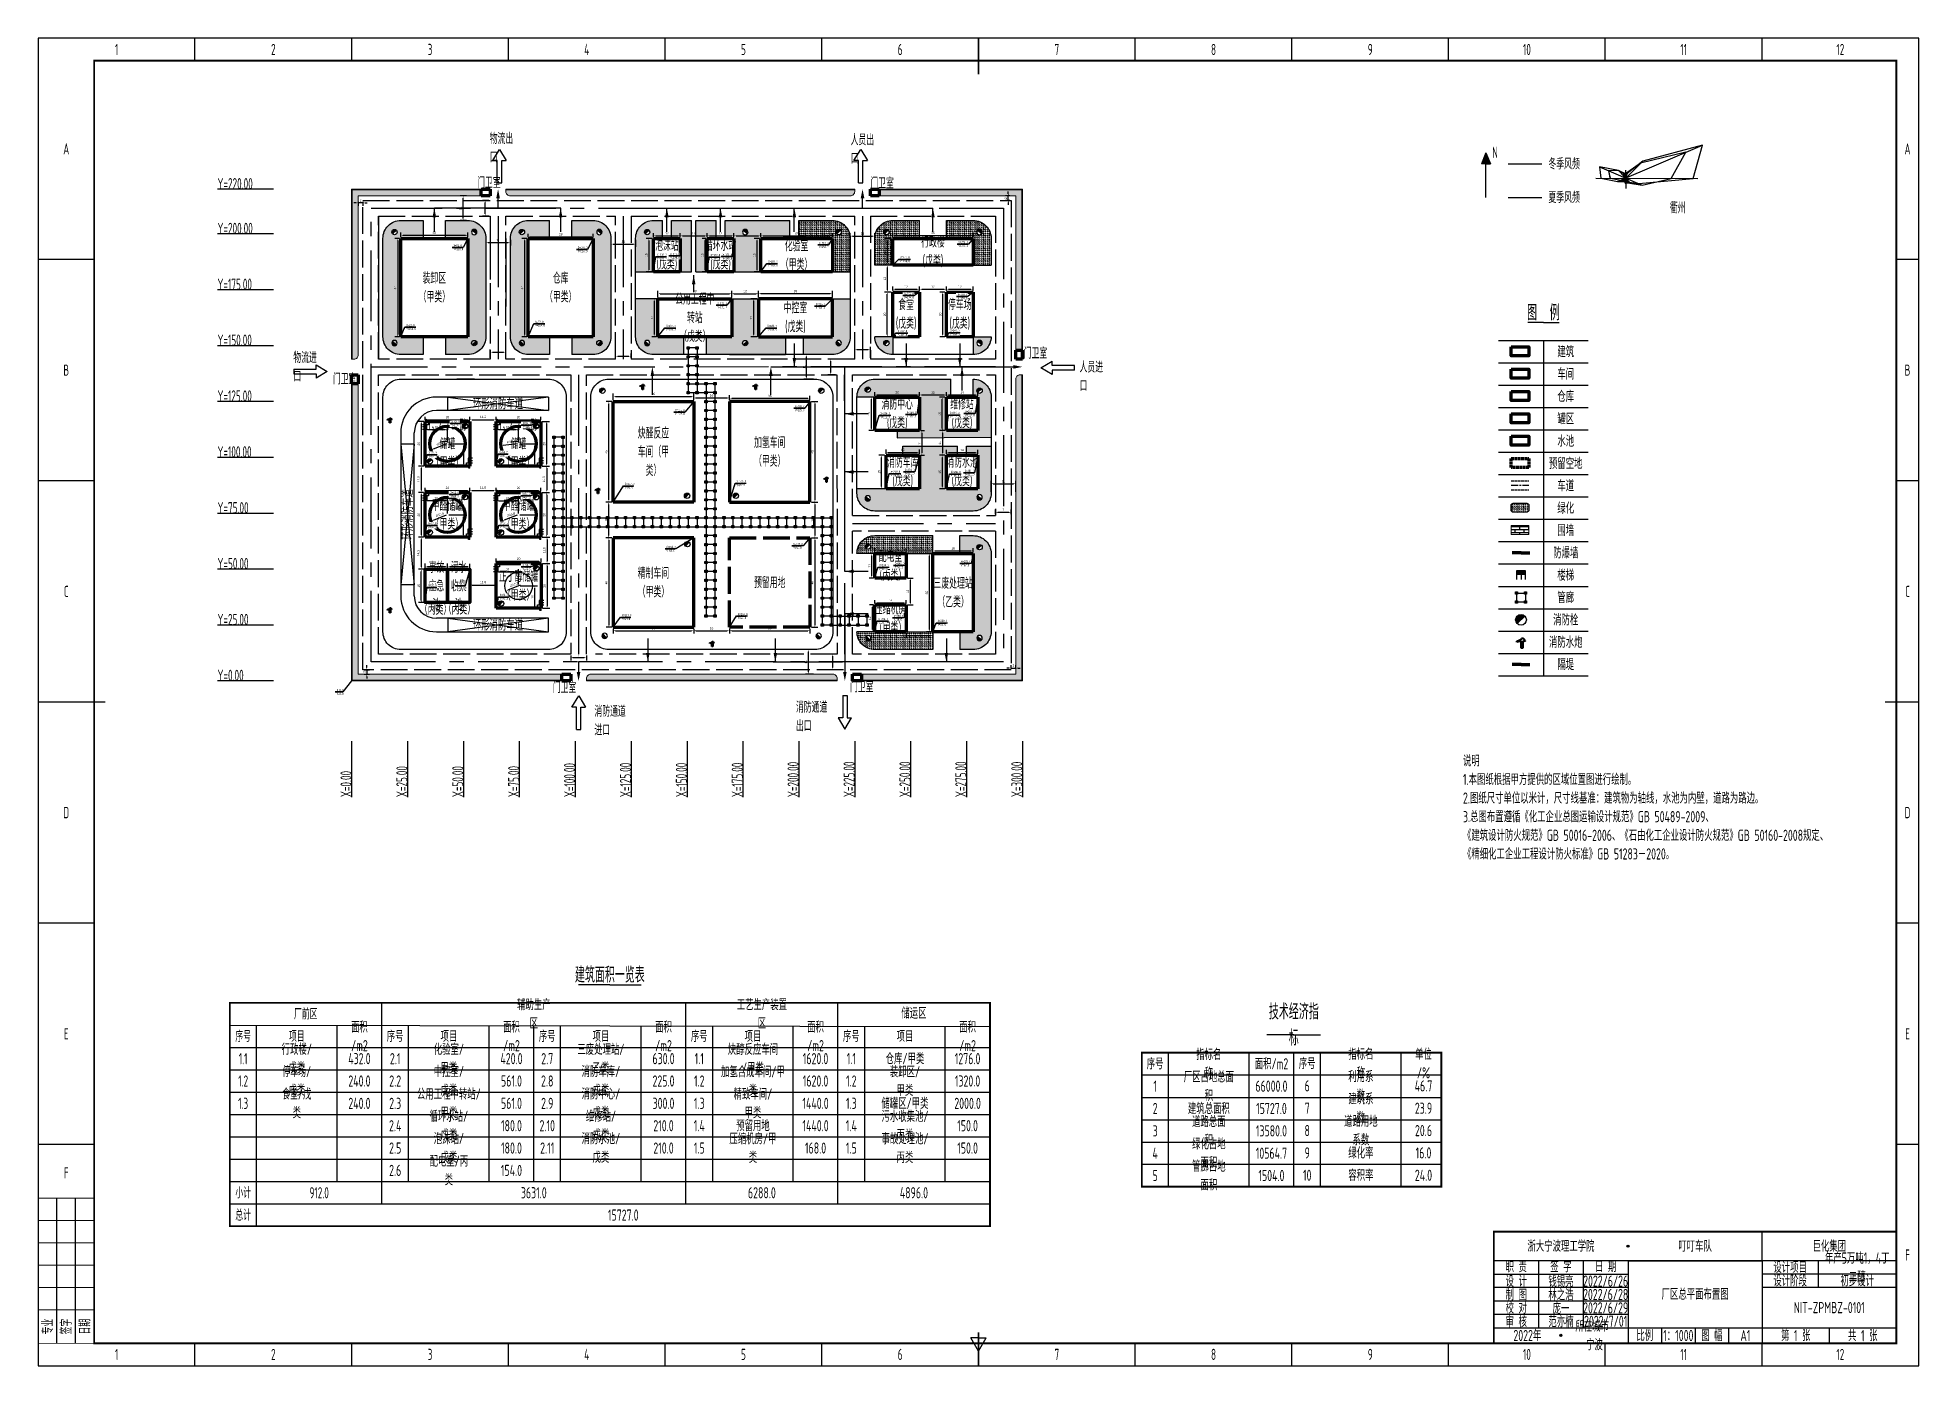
# Model space of a CAD drawing. Header units: millimetres. Extents: x 3176 to 4017, y 1682 to 2277.
import ezdxf
from ezdxf.enums import TextEntityAlignment as Align

# ---------------------------------------------------------------- set-up
doc = ezdxf.new("R2010")
doc.units = ezdxf.units.MM
doc.linetypes.add('ACAD_ISO02W100', pattern=[15, 12, -3])
doc.linetypes.add('CENTER', pattern=[50.8, 31.75, -6.35, 6.35, -6.35])
doc.layers.add('0 @ 1', color=7, linetype='Continuous')
for name, color, linetype, lineweight in [('05-建筑外围', 7, 'Continuous', 25), ('1-图框与标题栏', 7, 'Continuous', 25), ('10-车间', 20, 'Continuous', 80), ('11-预留空地', 240, 'ACAD_ISO02W100', 80), ('12-装卸区', 115, 'Continuous', 80), ('13-门卫室', 90, 'Continuous', 80), ('14-消防', 12, 'Continuous', 25), ('15-管廊', 130, 'Continuous', 25), ('16-储罐', 32, 'Continuous', 80), ('17-水池', 170, 'Continuous', 80), ('18-环形消防车道', 252, 'Continuous', 25), ('19-楼梯', 126, 'Continuous', 25), ('19-楼梯 @ 1', 126, 'Continuous', 25), ('2-文本', 7, 'Continuous', 25), ('2-文本 @ 1', 7, 'Continuous', 25), ('20-排水渠', 71, 'Continuous', 25), ('21-消防路线', 30, 'Continuous', 25), ('22-通道标记', 241, 'Continuous', 25), ('23-标注', 7, 'Continuous', 25), ('24-隔堤', 175, 'Continuous', 80), ('25-坐标2', 7, 'Continuous', 25), ('3-围墙', 140, 'Continuous', 20), ('4-人行道内外沿', 7, 'Continuous', 20), ('5-道路线', 7, 'ACAD_ISO02W100', 25), ('6-道路中心黄线', 50, 'CENTER', 25), ('7-建筑外沿', 7, 'Continuous', 25), ('8-防爆墙', 30, 'Continuous', 80), ('9-建筑设施', 213, 'Continuous', 80)]:
    doc.layers.add(name, color=color, linetype=linetype, lineweight=lineweight)
doc.styles.add('5mm', font='gbenor.shx', dxfattribs={"width": 0.7, "height": 5, "bigfont": 'gbcbig.shx'})
doc.styles.add('5mm2', font='gbenor.shx', dxfattribs={"width": 0.75, "height": 5, "bigfont": 'gbcbig.shx'})
doc.styles.add('7mm', font='gbenor.shx', dxfattribs={"width": 0.75, "height": 7, "bigfont": 'gbcbig.shx'})
doc.styles.add('Dim_Coord', font='txt', dxfattribs={"width": 0.75})
doc.styles.get("Standard").update_dxf_attribs({"font": 'arial.ttf'})
doc.dimstyles.new('ISO-25', dxfattribs={"dimtxt": 1, "dimasz": 1, "dimexe": 1.25, "dimexo": 0.625, "dimtad": 1, "dimdec": 1, "dimtxsty": 'Standard', "dimcen": 2.5, "dimadec": 0, "dimazin": 0, "dimtfac": 1, "dimtdec": 1, "dimtmove": 0, "dimatfit": 3, "dimfxl": 0, "dimarcsym": 0})
pattern_1 = [(0, (532.95175, 1055.5772), (0, 0.0677418), []), (90, (532.95175, 1055.5772), (-0.1016, 0.0677418), [0.0677418, -0.0677418])]
pattern_2 = [(45, (532.95175, 1055.5772), (0.84852814, -9e-17), [0.5, -0.7]), (45, (533.1639, 1055.5772), (0.84852814, -9e-17), [0.2, -1]), (45, (532.95175, 1055.78933), (0.84852814, -9e-17), [0.2, -1])]
pattern_3 = [(45, (595.168, 467.2063), (0.84852814, -9e-17), [0.5, -0.7]), (45, (595.3801, 467.2063), (0.84852814, -9e-17), [0.2, -1]), (45, (595.168, 467.4184), (0.84852814, -9e-17), [0.2, -1])]

msp = doc.modelspace()

# ---------------------------------------------------------------- texts
at = {"char_height": 5, "width": 70.0833, "attachment_point": 5, "style": '5mm'}
for s, insert in [('11', (3911.93, 1687.79)), ('{\\Fgbenor,gbcbig|c0;12}', (3982.02, 1687.79))]:
    msp.add_mtext(s, dxfattribs=dict(at, insert=insert))
at = {"layer": '0 @ 1', "insert": (3611.19, 1937.17), "char_height": 5, "attachment_point": 1, "rotation": 90, "style": '5mm'}
msp.add_mtext_dynamic_manual_height_columns('X=300.00', width=41.7556, gutter_width=12.5, heights=[0], dxfattribs=at)
at = {"layer": '19-楼梯 @ 1', "char_height": 5, "attachment_point": 5, "style": '5mm'}
for s, width, heights, insert in [('{\\C7;行政楼\\P(戊类)}', 21.1795, [28.69], (3576.19, 2181.17)), ('{\\C7;泡沫站\\P(戊类)}', 21.1795, [28.69], (3457.19, 2179.67)), ('{\\C7;循环水站\\P(戊类)}', 21.1795, [28.69], (3481.19, 2179.67)), ('{\\C7;化验室\\P（甲类）}', 16.9178, [35.73], (3515.19, 2179.67)), ('{\\C7;装卸区\\P（甲类）}', 16.9178, [35.73], (3353.19, 2165.17)), ('{\\C7;仓库\\P（甲类）}', 16.9178, [35.73], (3409.69, 2165.17)), ('{\\C7;公用工程中转站\\P（戊类）}', 18.0601, [35.01], (3469.69, 2151.67)), ('{\\C7;中控室\\P(戊类)}', 21.1795, [28.69], (3514.69, 2151.67)), ('{\\C7;食堂\\P(戊类)}', 21.1795, [28.69], (3564.19, 2153.17)), ('{\\C7;停车场\\P(戊类)}', 21.1795, [28.69], (3588.19, 2153.17)), ('{\\C7;消防中心\\P(戊类)}', 21.1795, [28.69], (3560.19, 2108.67)), ('{\\C7;维修站\\P(戊类)}', 21.1795, [28.69], (3589.19, 2108.67)), ('{\\C7;1，4丁二醇储罐\\P（甲类）}', 19.7377, [34.27], (3359.06, 2095.3)), ('{\\C7;1，4丁二醇储罐\\P（甲类）}', 19.2629, [33.75], (3390.81, 2095.3)), ('{\\C7;炔醛反应车间（甲类）}', 16.9178, [35.73], (3451.19, 2091.67)), ('{\\C7;加氢车间\\P（甲类）}', 16.9178, [35.73], (3503.19, 2091.67)), ('{\\C7;消防车库\\P(戊类)}', 21.1795, [28.69], (3562.69, 2082.67)), ('{\\C7;消防水池\\P(戊类)}', 21.1795, [28.69], (3589.19, 2082.67)), ('{\\C7;甲醛储罐\\P（甲类）}', 16.9178, [35.73], (3359.01, 2063.51)), ('{\\C7;甲醛储罐\\P（甲类）}', 16.9178, [35.73], (3390.84, 2063.48)), ('{\\C7;配电室\\P（丙类）}', 16.9178, [35.73], (3557.19, 2040.67)), ('{\\C7;事故应急池}', 7.394, [25.51], (3354.11, 2031.68)), ('{\\C7;污水收集池}', 7.3052, [29.2], (3364.11, 2031.68)), ('{\\C7;正丁醇储罐\\P（甲类）}', 16.9178, [35.73], (3390.89, 2031.68)), ('{\\C7;精制车间\\P（甲类）}', 16.9178, [35.73], (3451.19, 2033.17)), ('{\\C7;预留用地}', 16.9178, [35.73], (3503.19, 2033.17)), ('{\\C7;三废处理站\\P（乙类）}', 16.9178, [35.73], (3585.19, 2028.67)), ('{\\C7;（丙类）}', 13.3465, [23.05], (3353.73, 2021.2)), ('{\\C7;（丙类）}', 13.3465, [23.05], (3364.43, 2021.32)), ('{\\C7;压缩机房\\P（甲类）}', 16.9178, [35.73], (3557.19, 2017.17))]:
    msp.add_mtext_dynamic_manual_height_columns(s, width=width, gutter_width=12.5, heights=heights, dxfattribs=dict(at, insert=insert))
at = {"layer": '2-文本', "char_height": 5, "width": 70.0833, "attachment_point": 5, "style": '5mm'}
for s, insert in [('{\\Fgbenor,gbcbig|c0;1}', (3211.1, 2271.73)), ('{\\Fgbenor,gbcbig|c0;2}', (3281.18, 2271.73)), ('{\\Fgbenor,gbcbig|c0;3}', (3351.27, 2271.73)), ('{\\Fgbenor,gbcbig|c0;4}', (3421.35, 2271.73)), ('{\\Fgbenor,gbcbig|c0;5}', (3491.43, 2271.73)), ('{\\Fgbenor,gbcbig|c0;6}', (3561.52, 2271.73)), ('{\\Fgbenor,gbcbig|c0;7}', (3631.6, 2271.73)), ('{\\Fgbenor,gbcbig|c0;8}', (3701.68, 2271.73)), ('{\\Fgbenor,gbcbig|c0;9}', (3771.77, 2271.73)), ('{\\Fgbenor,gbcbig|c0;10}', (3841.85, 2271.73)), ('{\\Fgbenor,gbcbig|c0;11}', (3911.93, 2271.73)), ('{\\Fgbenor,gbcbig|c0;12}', (3982.02, 2271.73)), ('{\\Fgbenor,gbcbig|c0;A}', (3188.56, 2227.23)), ('{\\Fgbenor,gbcbig|c0;A}', (4012.06, 2227.23)), ('{\\Fgbenor,gbcbig|c0;B}', (3188.56, 2128.23)), ('{\\Fgbenor,gbcbig|c0;B}', (4012.06, 2128.23)), ('C', (3188.56, 2029.23)), ('{\\Fgbenor,gbcbig|c0;C}', (4012.06, 2029.23)), ('{\\Fgbenor,gbcbig|c0;D}', (3188.56, 1930.23)), ('{\\Fgbenor,gbcbig|c0;D}', (4012.06, 1930.23)), ('{\\Fgbenor,gbcbig|c0;E}', (3188.56, 1831.23)), ('{\\Fgbenor,gbcbig|c0;E}', (4012.06, 1831.23)), ('{\\Fgbenor,gbcbig|c0;F}', (3188.56, 1769.03)), ('F', (4012.06, 1732.23)), ('1', (3211.1, 1687.79)), ('2', (3281.18, 1687.79)), ('3', (3351.27, 1687.79)), ('4', (3421.35, 1687.79)), ('5', (3491.43, 1687.79)), ('6', (3561.52, 1687.79)), ('7', (3631.6, 1687.79)), ('8', (3701.68, 1687.79)), ('9', (3771.77, 1687.79)), ('10', (3841.85, 1687.79))]:
    msp.add_mtext(s, dxfattribs=dict(at, insert=insert))
at = {"layer": '2-文本', "char_height": 5, "width": 20, "attachment_point": 5, "rotation": 90, "style": '5mm'}
for s, insert in [('{\\Fgbenor,gbcbig|c134;专业}', (3180.23, 1700.23)), ('签字', (3188.56, 1700.23)), ('日期', (3196.89, 1700.23))]:
    msp.add_mtext(s, dxfattribs=dict(at, insert=insert))
at = {"layer": '2-文本 @ 1', "width": 0.75}
for s, style, p in [('建筑', '5mm2', (3859.2, 2136.48)), ('车间', '5mm2', (3859.2, 2126.48)), ('环形消防车道', '5mm', (3381.65, 2113.17)), ('仓库', '5mm2', (3859.2, 2116.48)), ('罐区', '5mm2', (3859.2, 2106.48)), ('水池', '5mm2', (3859.2, 2096.48)), ('预留空地', '5mm2', (3859.2, 2086.48)), ('车道', '5mm2', (3859.2, 2076.48)), ('绿化', '5mm2', (3859.2, 2066.48)), ('围墙', '5mm2', (3859.2, 2056.48)), ('防爆墙', '5mm2', (3859.2, 2046.48)), ('楼梯', '5mm2', (3859.2, 2036.48)), ('管廊', '5mm2', (3859.2, 2026.48)), ('环形消防车道', '5mm', (3381.65, 2014.17)), ('消防栓', '5mm2', (3859.2, 2016.48)), ('消防水炮', '5mm2', (3859.2, 2006.48)), ('隔堤', '5mm2', (3859.2, 1996.48))]:
    msp.add_text(s, height=5, dxfattribs=dict(at, style=style)).set_placement(p, align=Align.MIDDLE_CENTER)
at = {"layer": '2-文本 @ 1', "style": '5mm', "width": 0.75}
msp.add_text('环形消防车道', height=5, rotation=90, dxfattribs=at).set_placement((3341.19, 2063.67), align=Align.MIDDLE_CENTER)
at = {"layer": '2-文本 @ 1'}
for s, width, gutter_width, heights, insert, char_height, attachment_point, style in [('物流出口', 11.336, 35, [0], (3377.98, 2234.39), 5, 1, '5mm'), ('人员出口', 11.336, 35, [0], (3539.37, 2233.82), 5, 1, '5mm'), ('N', 22.6844, 12.5, [9.66], (3827.57, 2225.68), 5, 5, '5mm'), ('冬季风频', 22.6844, 12.5, [9.66], (3858.48, 2220.52), 5, 5, '5mm'), ('Y=220.00', 41.7556, 12.5, [0], (3256.19, 2214.17), 5, 1, '5mm'), ('门卫室', 11.336, 35, [0], (3372.33, 2214.65), 5, 1, '5mm'), ('门卫室', 11.336, 35, [0], (3548.19, 2214.44), 5, 1, '5mm'), ('夏季风频', 22.6844, 12.5, [9.66], (3858.48, 2205.52), 5, 5, '5mm'), ('衢州', 22.6844, 12.5, [9.66], (3909.27, 2200.87), 5, 5, '5mm'), ('Y=200.00', 41.7556, 12.5, [0], (3256.19, 2194.17), 5, 1, '5mm'), ('Y=175.00', 41.7556, 12.5, [0], (3256.19, 2169.17), 5, 1, '5mm'), ('图  例', 22.6844, 12.5, [9.66], (3849.2, 2153.98), 7, 5, '7mm'), ('Y=150.00', 41.7556, 12.5, [0], (3256.19, 2144.17), 5, 1, '5mm'), ('门卫室', 11.336, 35, [0], (3616.78, 2138.36), 5, 1, '5mm'), ('物流进口', 11.336, 35, [0], (3290.13, 2136.36), 5, 1, '5mm'), ('人员进口', 11.336, 35, [0], (3641.76, 2132.13), 5, 1, '5mm'), ('门卫室', 11.336, 35, [0], (3307.83, 2126.81), 5, 1, '5mm'), ('Y=125.00', 41.7556, 12.5, [0], (3256.19, 2119.17), 5, 1, '5mm'), ('Y=100.00', 41.7556, 12.5, [0], (3256.19, 2094.17), 5, 1, '5mm'), ('Y=75.00', 41.7556, 12.5, [0], (3256.19, 2069.17), 5, 1, '5mm'), ('Y=50.00', 41.7556, 12.5, [0], (3256.19, 2044.17), 5, 1, '5mm'), ('Y=25.00', 41.7556, 12.5, [0], (3256.19, 2019.17), 5, 1, '5mm'), ('Y=0.00', 41.7556, 12.5, [0], (3256.19, 1994.17), 5, 1, '5mm'), ('门卫室', 11.336, 35, [0], (3406.16, 1988.73), 5, 1, '5mm'), ('门卫室', 11.336, 35, [0], (3539.09, 1989.03), 5, 1, '5mm'), ('消防通道进口', 17.4411, 35, [8.84], (3424.79, 1978.09), 5, 1, '5mm'), ('消防通道出口', 16.9458, 35, [10.38], (3514.92, 1979.94), 5, 1, '5mm'), ('说明\\P1.本图纸根据甲方提供的区域位置图进行绘制。\\P2.图纸尺寸单位以米计，尺寸线基准：建筑物为轴线，水池为内壁，道路为路边。\\P3.总图布置遵循《化工企业总图运输设计规范》GB 50489-2009、\\P《建筑设计防火规范》GB 50016-2006、《石由化工企业设计防火规范》GB 50160-2008规定、\\P《精细化工企业工程设计防火标准》GB 51283－2020。', 194.038, 12.5, [0], (3813.23, 1955.92), 5, 1, '5mm2'), ('建筑面积一览表', 34.1603, 12.5, [9.89], (3431.68, 1857.63), 7, 5, '7mm'), ('厂前区', 12, 12.5, [0], (3295.68, 1840.13), 5, 5, '5mm'), ('辅助生产区', 17.4541, 12.5, [11.05], (3397.68, 1840.13), 5, 5, '5mm2'), ('工艺生产装置区', 22.6844, 12.5, [9.66], (3499.68, 1840.13), 5, 5, '5mm2'), ('储运区', 22.6844, 12.5, [9.66], (3567.68, 1840.49), 5, 5, '5mm2'), ('面积/m2', 12, 12.5, [0], (3319.68, 1830.13), 5, 5, '5mm2'), ('面积/m2', 12, 12.5, [0], (3387.68, 1830.13), 5, 5, '5mm2'), ('面积/m2', 12, 12.5, [0], (3455.68, 1830.13), 5, 5, '5mm2'), ('面积/m2', 12, 12.5, [0], (3523.68, 1830.13), 5, 5, '5mm2'), ('面积/m2', 12, 12.5, [0], (3591.68, 1830.13), 5, 5, '5mm2'), ('技术经济指标', 22.6844, 12.5, [9.66], (3737.58, 1835.32), 7, 5, '7mm'), ('序号', 12, 12.5, [0], (3267.68, 1830.13), 5, 5, '5mm'), ('项目', 12, 12.5, [0], (3291.68, 1830.13), 5, 5, '5mm'), ('序号', 12, 12.5, [0], (3335.68, 1830.13), 5, 5, '5mm2'), ('项目', 12, 12.5, [0], (3359.68, 1830.13), 5, 5, '5mm2'), ('序号', 12, 12.5, [0], (3403.68, 1830.13), 5, 5, '5mm2'), ('项目', 12, 12.5, [0], (3427.68, 1830.13), 5, 5, '5mm2'), ('序号', 12, 12.5, [0], (3471.68, 1830.13), 5, 5, '5mm2'), ('项目', 12, 12.5, [0], (3495.68, 1830.13), 5, 5, '5mm2'), ('序号', 12, 12.5, [0], (3539.68, 1830.13), 5, 5, '5mm2'), ('项目', 12, 12.5, [0], (3563.68, 1830.13), 5, 5, '5mm2'), ('1.1', 12, 12.5, [0], (3267.68, 1820.13), 5, 5, '5mm'), ('行政楼/戊类', 15.3234, 12.5, [10.3], (3291.68, 1820.13), 5, 5, '5mm2'), ('432.0', 14.4998, 12.5, [0], (3319.68, 1820.13), 5, 5, '5mm2'), ('2.1', 12, 12.5, [0], (3335.68, 1820.13), 5, 5, '5mm2'), ('化验室/甲类', 16.1535, 12.5, [10.02], (3359.68, 1820.13), 5, 5, '5mm2'), ('420.0', 12, 12.5, [0], (3387.68, 1820.13), 5, 5, '5mm2'), ('2.7', 12, 12.5, [0], (3403.68, 1820.13), 5, 5, '5mm2'), ('三废处理站/乙类', 23.2179, 12.5, [12.15], (3427.68, 1820.13), 5, 5, '5mm2'), ('630.0', 12, 12.5, [0], (3455.68, 1820.13), 5, 5, '5mm2'), ('1.1', 12, 12.5, [0], (3471.68, 1820.13), 5, 5, '5mm2'), ('炔醇反应车间/甲类', 24.2415, 12.5, [10.57], (3495.68, 1820.13), 5, 5, '5mm2'), ('1620.0', 12, 12.5, [5], (3523.68, 1820.13), 5, 5, '5mm2'), ('1.1', 12, 12.5, [0], (3539.68, 1820.13), 5, 5, '5mm2'), ('仓库/甲类', 23.4856, 12.5, [11.73], (3563.68, 1820.13), 5, 5, '5mm2'), ('1276.0', 12, 12.5, [5], (3591.68, 1820.13), 5, 5, '5mm2'), ('序号', 12, 12.5, [0], (3675.58, 1817.82), 5, 5, '5mm2'), ('指标名称', 12, 12.5, [0], (3699.58, 1817.82), 5, 5, '5mm2'), ('面积/m2', 14.4998, 12.5, [0], (3727.58, 1817.82), 5, 5, '5mm2'), ('序号', 12, 12.5, [0], (3743.58, 1817.94), 5, 5, '5mm2'), ('指标名称', 12, 12.5, [0], (3767.58, 1817.94), 5, 5, '5mm2'), ('单位/%', 12, 12.5, [0], (3795.58, 1817.94), 5, 5, '5mm2'), ('1.2', 12, 12.5, [0], (3267.68, 1810.13), 5, 5, '5mm'), ('停车场{\\W0.75;/戊类}', 15.7657, 12.5, [10.89], (3291.68, 1810.13), 5, 5, '5mm'), ('240.0', 12, 12.5, [0], (3319.68, 1810.13), 5, 5, '5mm2'), ('2.2', 12, 12.5, [0], (3335.68, 1810.13), 5, 5, '5mm2'), ('中控室/戊类', 15.7759, 12.5, [11.02], (3359.68, 1810.13), 5, 5, '5mm2'), ('561.0', 12, 12.5, [0], (3387.68, 1810.13), 5, 5, '5mm2'), ('2.8', 12, 12.5, [0], (3403.68, 1810.13), 5, 5, '5mm2'), ('消防车库/戊类', 18.1441, 12.5, [11.09], (3427.68, 1810.13), 5, 5, '5mm2'), ('225.0', 12, 12.5, [0], (3455.68, 1810.13), 5, 5, '5mm2'), ('1.2', 12, 12.5, [0], (3471.68, 1810.13), 5, 5, '5mm2'), ('加氢合成车间/甲类', 29.0502, 12.5, [9.33], (3495.68, 1810.13), 5, 5, '5mm2'), ('1620.0', 12, 12.5, [0], (3523.68, 1810.13), 5, 5, '5mm2'), ('1.2', 12, 12.5, [0], (3539.68, 1810.13), 5, 5, '5mm2'), ('装卸区/甲类', 16.5925, 12.5, [11.37], (3563.68, 1810.13), 5, 5, '5mm2'), ('1320.0', 12, 12.5, [0], (3591.68, 1810.13), 5, 5, '5mm2'), ('1', 12, 12.5, [0], (3675.58, 1807.82), 5, 5, '5mm2'), ('厂区占地总面积', 23.4519, 12.5, [2.11], (3699.58, 1807.82), 5, 5, '5mm2'), ('66000.0', 12, 12.5, [0], (3727.58, 1807.82), 5, 5, '5mm2'), ('6', 12, 12.5, [0], (3743.58, 1807.94), 5, 5, '5mm2'), ('利用系数', 12, 12.5, [0], (3767.58, 1807.94), 5, 5, '5mm2'), ('46.7', 14.4998, 12.5, [0], (3795.58, 1807.94), 5, 5, '5mm2'), ('1.3', 12, 12.5, [0], (3267.68, 1800.13), 5, 5, '5mm'), ('食堂{\\W0.75;/戊类}', 15.1711, 12.5, [11.09], (3291.68, 1800.13), 5, 5, '5mm'), ('240.0', 12, 12.5, [0], (3319.68, 1800.13), 5, 5, '5mm2'), ('2.3', 12, 12.5, [0], (3335.68, 1800.13), 5, 5, '5mm2'), ('公用工程中转站/甲类', 29.433, 12.5, [3.89], (3359.68, 1800.13), 5, 5, '5mm2'), ('561.0', 12, 12.5, [0], (3387.68, 1800.13), 5, 5, '5mm2'), ('2.9', 12, 12.5, [0], (3403.68, 1800.13), 5, 5, '5mm2'), ('消防中心/戊类', 18.1441, 12.5, [7.92], (3427.68, 1800.13), 5, 5, '5mm2'), ('300.0', 12, 12.5, [0], (3455.68, 1800.13), 5, 5, '5mm2'), ('1.3', 12, 12.5, [0], (3471.68, 1800.13), 5, 5, '5mm2'), ('精致车间/甲类', 18.8439, 12.5, [10.65], (3495.68, 1800.13), 5, 5, '5mm2'), ('1440.0', 12, 12.5, [0], (3523.68, 1800.13), 5, 5, '5mm2'), ('1.3', 12, 12.5, [0], (3539.68, 1800.13), 5, 5, '5mm2'), ('储罐区/甲类', 31.5033, 12.5, [9.91], (3563.68, 1800.13), 5, 5, '5mm2'), ('2000.0', 12, 12.5, [5], (3591.68, 1800.13), 5, 5, '5mm2'), ('2.4', 12, 12.5, [0], (3335.68, 1790.13), 5, 5, '5mm2'), ('循环水站/戊类', 18.1441, 12.5, [10.69], (3359.68, 1790.13), 5, 5, '5mm2'), ('180.0', 12, 12.5, [0], (3387.68, 1790.13), 5, 5, '5mm2'), ('2.10', 12, 12.5, [0], (3403.68, 1790.13), 5, 5, '5mm2'), ('维修站/戊类', 16.9549, 12.5, [9.9], (3427.68, 1790.13), 5, 5, '5mm2'), ('210.0', 12, 12.5, [0], (3455.68, 1790.13), 5, 5, '5mm2'), ('1.4', 12, 12.5, [0], (3471.68, 1790.13), 5, 5, '5mm2'), ('预留用地', 20.8568, 12.5, [10.85], (3495.68, 1790.13), 5, 5, '5mm2'), ('1440.0', 12, 12.5, [0], (3523.68, 1790.13), 5, 5, '5mm2'), ('1.4', 12, 12.5, [0], (3539.68, 1790.13), 5, 5, '5mm2'), ('污水收集池/丙类', 22.0555, 12.5, [10.76], (3563.68, 1790.13), 5, 5, '5mm2'), ('150.0', 12, 12.5, [5], (3591.68, 1790.13), 5, 5, '5mm2'), ('2', 12, 12.5, [0], (3675.58, 1797.82), 5, 5, '5mm2'), ('建筑总面积', 17.7259, 12.5, [11.32], (3699.58, 1797.82), 5, 5, '5mm2'), ('15727.0', 12, 12.5, [0], (3727.58, 1797.82), 5, 5, '5mm2'), ('7', 12, 12.5, [0], (3743.58, 1797.94), 5, 5, '5mm2'), ('建筑系数', 12, 12.5, [0], (3767.58, 1797.94), 5, 5, '5mm2'), ('23.9', 12, 12.5, [0], (3795.58, 1797.94), 5, 5, '5mm2'), ('3', 12, 12.5, [0], (3675.58, 1787.82), 5, 5, '5mm2'), ('道路总面积', 15.9833, 12.5, [10.82], (3699.58, 1787.82), 5, 5, '5mm2'), ('13580.0', 12, 12.5, [0], (3727.58, 1787.82), 5, 5, '5mm2'), ('8', 12, 12.5, [0], (3743.58, 1787.94), 5, 5, '5mm2'), ('道路用地系数', 18.2238, 12.5, [6.75], (3767.58, 1787.94), 5, 5, '5mm2'), ('20.6', 12, 12.5, [0], (3795.58, 1787.94), 5, 5, '5mm2'), ('2.5', 12, 12.5, [0], (3335.68, 1780.13), 5, 5, '5mm2'), ('泡沫站/戊类', 16.5585, 12.5, [7.52], (3359.68, 1780.13), 5, 5, '5mm2'), ('180.0', 12, 12.5, [0], (3387.68, 1780.13), 5, 5, '5mm2'), ('2.11', 12, 12.5, [0], (3403.68, 1780.13), 5, 5, '5mm2'), ('消防水池/戊类', 18.7387, 12.5, [6.14], (3427.68, 1780.13), 5, 5, '5mm2'), ('210.0', 12, 12.5, [0], (3455.68, 1780.13), 5, 5, '5mm2'), ('1.5', 12, 12.5, [0], (3471.68, 1780.13), 5, 5, '5mm2'), ('压缩机房/甲类', 21.2594, 12.5, [9.24], (3495.68, 1780.13), 5, 5, '5mm2'), ('168.0', 12, 12.5, [0], (3523.68, 1780.13), 5, 5, '5mm2'), ('1.5', 12, 12.5, [0], (3539.68, 1780.13), 5, 5, '5mm2'), ('事故处理池/丙类', 22.1797, 12.5, [11.24], (3563.68, 1780.13), 5, 5, '5mm2'), ('150.0', 12, 12.5, [0], (3591.68, 1780.13), 5, 5, '5mm2'), ('4', 12, 12.5, [0], (3675.58, 1777.82), 5, 5, '5mm2'), ('绿化占地面积', 18.4728, 12.5, [8.83], (3699.58, 1777.82), 5, 5, '5mm2'), ('10564.7', 12, 12.5, [0], (3727.58, 1777.82), 5, 5, '5mm2'), ('9', 12, 12.5, [0], (3743.58, 1777.94), 5, 5, '5mm2'), ('绿化率', 12, 12.5, [0], (3767.58, 1777.94), 5, 5, '5mm2'), ('16.0', 12, 12.5, [0], (3795.58, 1777.94), 5, 5, '5mm2'), ('2.6', 12, 12.5, [0], (3335.68, 1770.13), 5, 5, '5mm2'), ('配电室/丙类', 17.7898, 12.5, [9.01], (3359.68, 1770.13), 5, 5, '5mm2'), ('154.0', 12, 12.5, [0], (3387.68, 1770.13), 5, 5, '5mm2'), ('5', 12, 12.5, [0], (3675.58, 1767.82), 5, 5, '5mm2'), ('管廊占地面积', 16.4812, 12.5, [10.82], (3699.58, 1767.82), 5, 5, '5mm2'), ('1504.0', 12, 12.5, [0], (3727.58, 1767.82), 5, 5, '5mm2'), ('10', 12, 12.5, [0], (3743.58, 1767.94), 5, 5, '5mm2'), ('容积率', 12, 12.5, [0], (3767.58, 1767.94), 5, 5, '5mm2'), ('24.0', 12, 12.5, [0], (3795.58, 1767.94), 5, 5, '5mm2'), ('小计', 12, 12.5, [0], (3267.68, 1760.13), 5, 5, '5mm'), ('912.0', 12, 12.5, [0], (3301.68, 1760.13), 5, 5, '5mm'), ('3631.0', 12, 12.5, [0], (3397.68, 1760.13), 5, 5, '5mm2'), ('6288.0', 12, 12.5, [0], (3499.68, 1760.13), 5, 5, '5mm2'), ('4896.0', 12, 12.5, [0], (3567.68, 1760.13), 5, 5, '5mm2'), ('总计', 12, 12.5, [0], (3267.68, 1750.13), 5, 5, '5mm'), ('15727.0', 12, 12.5, [0], (3437.68, 1750.13), 5, 5, '5mm2'), ('浙大宁波理工学院        ', 31.6676, 25, [15.57], (3857.06, 1736.23), 5, 5, '5mm2'), ('叮叮车队       ', 25.8849, 25, [0], (3917.06, 1736.23), 5, 5, '5mm2'), ('巨化集团', 31.0079, 25, [3.54], (3977.06, 1736.23), 5, 5, '5mm2'), ('职 责', 20, 25, [0], (3837.06, 1727.03), 5, 5, '5mm2'), ('签 字', 20, 25, [0], (3857.06, 1727.06), 5, 5, '5mm2'), ('日 期', 20, 25, [0], (3877.06, 1727.09), 5, 5, '5mm2'), ('设计项目', 20, 25, [0], (3959.56, 1726.73), 5, 5, '5mm2'), ('年产5万吨1，4丁二醇', 31.0079, 25, [3.54], (3989.56, 1726.73), 5, 5, '5mm2'), ('制 图', 20, 25, [0], (3837.06, 1714.47), 5, 5, '5mm2'), ('设 计', 20, 25, [0], (3837.06, 1720.5), 5, 5, '5mm2'), ('林之浩', 20, 25, [0], (3857.06, 1714.45), 5, 5, '5mm2'), ('钱锡亮', 20, 25, [0], (3857.06, 1720.45), 5, 5, '5mm2'), ('2022/6/28', 20, 25, [0], (3877.06, 1714.61), 5, 5, '5mm2'), ('2022/6/26', 20, 25, [0], (3877.06, 1720.61), 5, 5, '5mm2'), ('厂区总平面布置图', 35.3316, 25, [10.86], (3917.06, 1714.73), 5, 5, '5mm2'), ('设计阶段', 20, 25, [0], (3959.56, 1720.73), 5, 5, '5mm2'), ('初步设计', 20, 25, [0], (3989.56, 1720.73), 5, 5, '5mm2'), ('校 对', 20, 25, [0], (3837.06, 1708.5), 5, 5, '5mm2'), ('庞一', 20, 25, [0], (3857.06, 1708.39), 5, 5, '5mm2'), ('2022/6/29', 20, 25, [0], (3877.06, 1708.61), 5, 5, '5mm2'), ('NIT-ZPMBZ-0101', 37.5794, 25, [10.86], (3977.06, 1708.73), 5, 5, '5mm2'), ('审 核', 20, 25, [0], (3837.06, 1702.45), 5, 5, '5mm2'), ('范亦楠', 20, 25, [0], (3857.06, 1702.42), 5, 5, '5mm2'), ('2022/7/01', 20, 25, [0], (3877.06, 1702.61), 5, 5, '5mm2'), ('2022年', 20, 25, [0], (3842.04, 1696.25), 5, 5, '5mm2'), ('所在城市  宁波', 20, 25, [0], (3872.04, 1696.28), 5, 5, '5mm2'), ('比例', 20, 25, [0], (3894.56, 1696.23), 5, 5, '5mm2'), ('1：1000', 20, 25, [0], (3909.56, 1696.23), 5, 5, '5mm2'), ('图 幅', 20, 25, [0], (3924.56, 1696.23), 5, 5, '5mm2'), ('A1', 20, 25, [0], (3939.56, 1696.23), 5, 5, '5mm2'), ('第 1 张', 20, 25, [0], (3962.06, 1696.23), 5, 5, '5mm2'), ('共 1 张', 20, 25, [0], (3992.06, 1696.17), 5, 5, '5mm2')]:
    msp.add_mtext_dynamic_manual_height_columns(s, width=width, gutter_width=gutter_width, heights=heights, dxfattribs=dict(at, insert=insert, char_height=char_height, attachment_point=attachment_point, style=style))
at = {"layer": '2-文本 @ 1', "char_height": 5, "attachment_point": 1, "rotation": 90, "style": '5mm'}
for s, insert in [('X=200.00', (3511.19, 1937.17)), ('X=225.00', (3536.19, 1937.17)), ('X=250.00', (3561.19, 1937.17)), ('X=275.00', (3586.19, 1937.17)), ('X=0.00', (3311.19, 1937.17)), ('X=25.00', (3336.19, 1937.17)), ('X=50.00', (3361.19, 1937.17)), ('X=75.00', (3386.19, 1937.17)), ('X=100.00', (3411.19, 1937.17)), ('X=125.00', (3436.19, 1937.17)), ('X=150.00', (3461.19, 1937.17)), ('X=175.00', (3486.19, 1937.17))]:
    msp.add_mtext_dynamic_manual_height_columns(s, width=41.7556, gutter_width=12.5, heights=[0], dxfattribs=dict(at, insert=insert))

# ---------------------------------------------------------------- blocks, each defined once
blk = doc.blocks.new('消防拴')
at = {"layer": '6-道路中心黄线', "true_color": 0x991b1e}
h = blk.add_hatch(color=244, dxfattribs=at)
h.dxf.hatch_style = 1
h.paths.add_polyline_path([(2870.02, 1133.54, 0.668179), (2867.97, 1132.69, 0.198912), (2868.32, 1131.84)])
at = {"layer": '14-消防'}
blk.add_line((2868.32, 1131.84), (2870.02, 1133.54), dxfattribs=at)
blk.add_circle((2869.17, 1132.69), 1.2, dxfattribs=at)
blk = doc.blocks.new('*D4')
at = {"layer": '23-标注', "color": 0, "lineweight": -2, "transparency": 16777216}
for p, q in [((3338.19, 2187.79), (3338.19, 2189.81)), ((3339.19, 2188.56), (3367.19, 2188.56)), ((3368.19, 2187.79), (3368.19, 2189.81))]:
    blk.add_line(p, q, dxfattribs=at)
at = {"layer": '23-标注', "color": 0, "transparency": 16777216}
for points in [[(3339.19, 2188.72), (3339.19, 2188.39), (3338.19, 2188.56)], [(3367.19, 2188.72), (3367.19, 2188.39), (3368.19, 2188.56)]]:
    blk.add_solid(points, dxfattribs=at)
at = {"layer": 'Defpoints', "color": 0, "transparency": 16777216}
for p in [(3368.19, 2188.56), (3338.19, 2187.17), (3368.19, 2187.17)]:
    blk.add_point(p, dxfattribs=at)
at = {"layer": '23-标注', "color": 0, "transparency": 16777216, "insert": (3353.19, 2189.69), "char_height": 1, "attachment_point": 5}
blk.add_mtext('30', dxfattribs=at)
blk = doc.blocks.new('*D5')
at = {"layer": '23-标注', "color": 0, "lineweight": -2, "transparency": 16777216}
for p, q in [((3337.56, 2187.17), (3335.55, 2187.17)), ((3336.8, 2186.17), (3336.8, 2144.17)), ((3337.56, 2143.17), (3335.55, 2143.17))]:
    blk.add_line(p, q, dxfattribs=at)
at = {"layer": '23-标注', "color": 0, "transparency": 16777216}
for points in [[(3336.63, 2186.17), (3336.97, 2186.17), (3336.8, 2187.17)], [(3336.63, 2144.17), (3336.97, 2144.17), (3336.8, 2143.17)]]:
    blk.add_solid(points, dxfattribs=at)
at = {"layer": 'Defpoints', "color": 0, "transparency": 16777216}
for p in [(3338.19, 2187.17), (3336.8, 2143.17), (3338.19, 2143.17)]:
    blk.add_point(p, dxfattribs=at)
at = {"layer": '23-标注', "color": 0, "transparency": 16777216, "insert": (3335.68, 2165.17), "char_height": 1, "attachment_point": 5, "rotation": 90}
blk.add_mtext('44', dxfattribs=at)
blk = doc.blocks.new('*D6')
at = {"layer": '23-标注', "color": 0, "lineweight": -2, "transparency": 16777216}
for p, q in [((3395.19, 2187.79), (3395.19, 2189.2)), ((3424.19, 2187.79), (3424.19, 2189.2)), ((3396.19, 2187.95), (3423.19, 2187.95))]:
    blk.add_line(p, q, dxfattribs=at)
at = {"layer": '23-标注', "color": 0, "transparency": 16777216}
for points in [[(3396.19, 2188.12), (3396.19, 2187.78), (3395.19, 2187.95)], [(3423.19, 2188.12), (3423.19, 2187.78), (3424.19, 2187.95)]]:
    blk.add_solid(points, dxfattribs=at)
at = {"layer": 'Defpoints', "color": 0, "transparency": 16777216}
for p in [(3395.19, 2187.17), (3424.19, 2187.95), (3424.19, 2187.17)]:
    blk.add_point(p, dxfattribs=at)
at = {"layer": '23-标注', "color": 0, "transparency": 16777216, "insert": (3409.69, 2189.09), "char_height": 1, "attachment_point": 5}
blk.add_mtext('29', dxfattribs=at)
blk = doc.blocks.new('*D7')
at = {"layer": '23-标注', "color": 0, "lineweight": -2, "transparency": 16777216}
for p, q in [((3394.56, 2187.17), (3392.32, 2187.17)), ((3393.57, 2186.17), (3393.57, 2144.17)), ((3394.56, 2143.17), (3392.32, 2143.17))]:
    blk.add_line(p, q, dxfattribs=at)
at = {"layer": '23-标注', "color": 0, "transparency": 16777216}
for points in [[(3393.4, 2186.17), (3393.74, 2186.17), (3393.57, 2187.17)], [(3393.4, 2144.17), (3393.74, 2144.17), (3393.57, 2143.17)]]:
    blk.add_solid(points, dxfattribs=at)
at = {"layer": 'Defpoints', "color": 0, "transparency": 16777216}
for p in [(3395.19, 2187.17), (3393.57, 2143.17), (3395.19, 2143.17)]:
    blk.add_point(p, dxfattribs=at)
at = {"layer": '23-标注', "color": 0, "transparency": 16777216, "insert": (3392.45, 2165.17), "char_height": 1, "attachment_point": 5, "rotation": 90}
blk.add_mtext('44', dxfattribs=at)
blk = doc.blocks.new('*D8')
at = {"layer": '23-标注', "color": 0, "lineweight": -2, "transparency": 16777216}
for p, q in [((3451.19, 2187.79), (3451.19, 2189.56)), ((3452.19, 2188.31), (3462.19, 2188.31)), ((3463.19, 2187.79), (3463.19, 2189.56))]:
    blk.add_line(p, q, dxfattribs=at)
at = {"layer": '23-标注', "color": 0, "transparency": 16777216}
for points in [[(3452.19, 2188.47), (3452.19, 2188.14), (3451.19, 2188.31)], [(3462.19, 2188.47), (3462.19, 2188.14), (3463.19, 2188.31)]]:
    blk.add_solid(points, dxfattribs=at)
at = {"layer": 'Defpoints', "color": 0, "transparency": 16777216}
for p in [(3463.19, 2188.31), (3451.19, 2187.17), (3463.19, 2187.17)]:
    blk.add_point(p, dxfattribs=at)
at = {"layer": '23-标注', "color": 0, "transparency": 16777216, "insert": (3457.19, 2189.43), "char_height": 1, "attachment_point": 5}
blk.add_mtext('12', dxfattribs=at)
blk = doc.blocks.new('*D9')
at = {"layer": '23-标注', "color": 0, "lineweight": -2, "transparency": 16777216}
for p, q in [((3450.56, 2187.17), (3447.86, 2187.17)), ((3449.11, 2186.17), (3449.11, 2173.17)), ((3450.56, 2172.17), (3447.86, 2172.17))]:
    blk.add_line(p, q, dxfattribs=at)
at = {"layer": '23-标注', "color": 0, "transparency": 16777216}
for points in [[(3448.94, 2186.17), (3449.27, 2186.17), (3449.11, 2187.17)], [(3448.94, 2173.17), (3449.27, 2173.17), (3449.11, 2172.17)]]:
    blk.add_solid(points, dxfattribs=at)
at = {"layer": 'Defpoints', "color": 0, "transparency": 16777216}
for p in [(3451.19, 2187.17), (3449.11, 2172.17), (3451.19, 2172.17)]:
    blk.add_point(p, dxfattribs=at)
at = {"layer": '23-标注', "color": 0, "transparency": 16777216, "insert": (3447.97, 2179.67), "char_height": 1, "attachment_point": 5, "rotation": 90}
blk.add_mtext('15', dxfattribs=at)
blk = doc.blocks.new('*D10')
at = {"layer": '23-标注', "color": 0, "lineweight": -2, "transparency": 16777216}
for p, q in [((3475.19, 2187.79), (3475.19, 2189.57)), ((3476.19, 2188.32), (3486.19, 2188.32)), ((3487.19, 2187.79), (3487.19, 2189.57))]:
    blk.add_line(p, q, dxfattribs=at)
at = {"layer": '23-标注', "color": 0, "transparency": 16777216}
for points in [[(3476.19, 2188.48), (3476.19, 2188.15), (3475.19, 2188.32)], [(3486.19, 2188.48), (3486.19, 2188.15), (3487.19, 2188.32)]]:
    blk.add_solid(points, dxfattribs=at)
at = {"layer": 'Defpoints', "color": 0, "transparency": 16777216}
for p in [(3487.19, 2188.32), (3475.19, 2187.17), (3487.19, 2187.17)]:
    blk.add_point(p, dxfattribs=at)
at = {"layer": '23-标注', "color": 0, "transparency": 16777216, "insert": (3481.19, 2189.44), "char_height": 1, "attachment_point": 5}
blk.add_mtext('12', dxfattribs=at)
blk = doc.blocks.new('*D11')
at = {"layer": '23-标注', "color": 0, "lineweight": -2, "transparency": 16777216}
for p, q in [((3474.56, 2187.17), (3473, 2187.17)), ((3474.25, 2173.17), (3474.25, 2186.17)), ((3474.56, 2172.17), (3473, 2172.17))]:
    blk.add_line(p, q, dxfattribs=at)
at = {"layer": '23-标注', "color": 0, "transparency": 16777216}
for points in [[(3474.08, 2186.17), (3474.42, 2186.17), (3474.25, 2187.17)], [(3474.08, 2173.17), (3474.42, 2173.17), (3474.25, 2172.17)]]:
    blk.add_solid(points, dxfattribs=at)
at = {"layer": 'Defpoints', "color": 0, "transparency": 16777216}
for p in [(3474.25, 2187.17), (3475.19, 2187.17), (3475.19, 2172.17)]:
    blk.add_point(p, dxfattribs=at)
at = {"layer": '23-标注', "color": 0, "transparency": 16777216, "insert": (3473.11, 2179.67), "char_height": 1, "attachment_point": 5, "rotation": 90}
blk.add_mtext('15', dxfattribs=at)
blk = doc.blocks.new('*D12')
at = {"layer": '23-标注', "color": 0, "lineweight": -2, "transparency": 16777216}
for p, q in [((3499.19, 2187.79), (3499.19, 2189.57)), ((3500.19, 2188.32), (3530.19, 2188.32)), ((3531.19, 2187.79), (3531.19, 2189.57))]:
    blk.add_line(p, q, dxfattribs=at)
at = {"layer": '23-标注', "color": 0, "transparency": 16777216}
for points in [[(3500.19, 2188.48), (3500.19, 2188.15), (3499.19, 2188.32)], [(3530.19, 2188.48), (3530.19, 2188.15), (3531.19, 2188.32)]]:
    blk.add_solid(points, dxfattribs=at)
at = {"layer": 'Defpoints', "color": 0, "transparency": 16777216}
for p in [(3531.19, 2188.32), (3499.19, 2187.17), (3531.19, 2187.17)]:
    blk.add_point(p, dxfattribs=at)
at = {"layer": '23-标注', "color": 0, "transparency": 16777216, "insert": (3515.19, 2189.45), "char_height": 1, "attachment_point": 5}
blk.add_mtext('32', dxfattribs=at)
blk = doc.blocks.new('*D13')
at = {"layer": '23-标注', "color": 0, "lineweight": -2, "transparency": 16777216}
for p, q in [((3498.56, 2187.17), (3496.26, 2187.17)), ((3497.51, 2173.17), (3497.51, 2186.17)), ((3498.56, 2172.17), (3496.26, 2172.17))]:
    blk.add_line(p, q, dxfattribs=at)
at = {"layer": '23-标注', "color": 0, "transparency": 16777216}
for points in [[(3497.34, 2186.17), (3497.67, 2186.17), (3497.51, 2187.17)], [(3497.34, 2173.17), (3497.67, 2173.17), (3497.51, 2172.17)]]:
    blk.add_solid(points, dxfattribs=at)
at = {"layer": 'Defpoints', "color": 0, "transparency": 16777216}
for p in [(3497.51, 2187.17), (3499.19, 2187.17), (3499.19, 2172.17)]:
    blk.add_point(p, dxfattribs=at)
at = {"layer": '23-标注', "color": 0, "transparency": 16777216, "insert": (3496.37, 2179.67), "char_height": 1, "attachment_point": 5, "rotation": 90}
blk.add_mtext('15', dxfattribs=at)
blk = doc.blocks.new('*D14')
at = {"layer": '23-标注', "color": 0, "lineweight": -2, "transparency": 16777216}
for p, q in [((3498.19, 2160.79), (3498.19, 2163.69)), ((3531.19, 2160.79), (3531.19, 2163.69)), ((3530.19, 2162.44), (3499.19, 2162.44))]:
    blk.add_line(p, q, dxfattribs=at)
at = {"layer": '23-标注', "color": 0, "transparency": 16777216}
for points in [[(3499.19, 2162.6), (3499.19, 2162.27), (3498.19, 2162.44)], [(3530.19, 2162.6), (3530.19, 2162.27), (3531.19, 2162.44)]]:
    blk.add_solid(points, dxfattribs=at)
at = {"layer": 'Defpoints', "color": 0, "transparency": 16777216}
for p in [(3498.19, 2162.44), (3498.19, 2160.17), (3531.19, 2160.17)]:
    blk.add_point(p, dxfattribs=at)
at = {"layer": '23-标注', "color": 0, "transparency": 16777216, "insert": (3514.69, 2163.57), "char_height": 1, "attachment_point": 5}
blk.add_mtext('33', dxfattribs=at)
blk = doc.blocks.new('*D15')
at = {"layer": '23-标注', "color": 0, "lineweight": -2, "transparency": 16777216}
for p, q in [((3453.19, 2160.79), (3453.19, 2163.69)), ((3486.19, 2160.79), (3486.19, 2163.69)), ((3454.19, 2162.44), (3485.19, 2162.44))]:
    blk.add_line(p, q, dxfattribs=at)
at = {"layer": '23-标注', "color": 0, "transparency": 16777216}
for points in [[(3454.19, 2162.61), (3454.19, 2162.28), (3453.19, 2162.44)], [(3485.19, 2162.61), (3485.19, 2162.28), (3486.19, 2162.44)]]:
    blk.add_solid(points, dxfattribs=at)
at = {"layer": 'Defpoints', "color": 0, "transparency": 16777216}
for p in [(3453.19, 2160.17), (3486.19, 2162.44), (3486.19, 2160.17)]:
    blk.add_point(p, dxfattribs=at)
at = {"layer": '23-标注', "color": 0, "transparency": 16777216, "insert": (3469.69, 2163.58), "char_height": 1, "attachment_point": 5}
blk.add_mtext('33', dxfattribs=at)
blk = doc.blocks.new('*D16')
at = {"layer": '23-标注', "color": 0, "lineweight": -2, "transparency": 16777216}
for p, q in [((3497.56, 2160.17), (3494.7, 2160.17)), ((3495.95, 2159.17), (3495.95, 2144.17)), ((3497.56, 2143.17), (3494.7, 2143.17))]:
    blk.add_line(p, q, dxfattribs=at)
at = {"layer": '23-标注', "color": 0, "transparency": 16777216}
for points in [[(3495.79, 2159.17), (3496.12, 2159.17), (3495.95, 2160.17)], [(3495.79, 2144.17), (3496.12, 2144.17), (3495.95, 2143.17)]]:
    blk.add_solid(points, dxfattribs=at)
at = {"layer": 'Defpoints', "color": 0, "transparency": 16777216}
for p in [(3498.19, 2160.17), (3495.95, 2143.17), (3498.19, 2143.17)]:
    blk.add_point(p, dxfattribs=at)
at = {"layer": '23-标注', "color": 0, "transparency": 16777216, "insert": (3494.83, 2151.67), "char_height": 1, "attachment_point": 5, "rotation": 90}
blk.add_mtext('17', dxfattribs=at)
blk = doc.blocks.new('*D17')
at = {"layer": '23-标注', "color": 0, "lineweight": -2, "transparency": 16777216}
for p, q in [((3452.56, 2160.17), (3450.39, 2160.17)), ((3451.64, 2144.17), (3451.64, 2159.17)), ((3452.56, 2143.17), (3450.39, 2143.17))]:
    blk.add_line(p, q, dxfattribs=at)
at = {"layer": '23-标注', "color": 0, "transparency": 16777216}
for points in [[(3451.48, 2159.17), (3451.81, 2159.17), (3451.64, 2160.17)], [(3451.48, 2144.17), (3451.81, 2144.17), (3451.64, 2143.17)]]:
    blk.add_solid(points, dxfattribs=at)
at = {"layer": 'Defpoints', "color": 0, "transparency": 16777216}
for p in [(3451.64, 2160.17), (3453.19, 2160.17), (3453.19, 2143.17)]:
    blk.add_point(p, dxfattribs=at)
at = {"layer": '23-标注', "color": 0, "transparency": 16777216, "insert": (3450.52, 2151.67), "char_height": 1, "attachment_point": 5, "rotation": 90}
blk.add_mtext('17', dxfattribs=at)
blk = doc.blocks.new('*D18')
at = {"layer": '23-标注', "color": 0, "lineweight": -2, "transparency": 16777216}
for p, q in [((3558.19, 2187.79), (3558.19, 2189.76)), ((3559.19, 2188.51), (3593.19, 2188.51)), ((3594.19, 2187.79), (3594.19, 2189.76))]:
    blk.add_line(p, q, dxfattribs=at)
at = {"layer": '23-标注', "color": 0, "transparency": 16777216}
for points in [[(3559.19, 2188.68), (3559.19, 2188.34), (3558.19, 2188.51)], [(3593.19, 2188.68), (3593.19, 2188.34), (3594.19, 2188.51)]]:
    blk.add_solid(points, dxfattribs=at)
at = {"layer": 'Defpoints', "color": 0, "transparency": 16777216}
for p in [(3594.19, 2188.51), (3558.19, 2187.17), (3594.19, 2187.17)]:
    blk.add_point(p, dxfattribs=at)
at = {"layer": '23-标注', "color": 0, "transparency": 16777216, "insert": (3576.19, 2189.65), "char_height": 1, "attachment_point": 5}
blk.add_mtext('36', dxfattribs=at)
blk = doc.blocks.new('*D19')
at = {"layer": '23-标注', "color": 0, "lineweight": -2, "transparency": 16777216}
for p, q in [((3557.56, 2187.17), (3554.55, 2187.17)), ((3555.8, 2176.17), (3555.8, 2186.17)), ((3557.56, 2175.17), (3554.55, 2175.17))]:
    blk.add_line(p, q, dxfattribs=at)
at = {"layer": '23-标注', "color": 0, "transparency": 16777216}
for points in [[(3555.63, 2186.17), (3555.96, 2186.17), (3555.8, 2187.17)], [(3555.63, 2176.17), (3555.96, 2176.17), (3555.8, 2175.17)]]:
    blk.add_solid(points, dxfattribs=at)
at = {"layer": 'Defpoints', "color": 0, "transparency": 16777216}
for p in [(3555.8, 2187.17), (3558.19, 2187.17), (3558.19, 2175.17)]:
    blk.add_point(p, dxfattribs=at)
at = {"layer": '23-标注', "color": 0, "transparency": 16777216, "insert": (3554.67, 2181.17), "char_height": 1, "attachment_point": 5, "rotation": 90}
blk.add_mtext('12', dxfattribs=at)
blk = doc.blocks.new('*D20')
at = {"layer": '23-标注', "color": 0, "lineweight": -2, "transparency": 16777216}
for p, q in [((3558.19, 2163.79), (3558.19, 2165.7)), ((3559.19, 2164.45), (3569.19, 2164.45)), ((3570.19, 2163.79), (3570.19, 2165.7))]:
    blk.add_line(p, q, dxfattribs=at)
at = {"layer": '23-标注', "color": 0, "transparency": 16777216}
for points in [[(3559.19, 2164.61), (3559.19, 2164.28), (3558.19, 2164.45)], [(3569.19, 2164.61), (3569.19, 2164.28), (3570.19, 2164.45)]]:
    blk.add_solid(points, dxfattribs=at)
at = {"layer": 'Defpoints', "color": 0, "transparency": 16777216}
for p in [(3558.19, 2163.17), (3570.19, 2164.45), (3570.19, 2163.17)]:
    blk.add_point(p, dxfattribs=at)
at = {"layer": '23-标注', "color": 0, "transparency": 16777216, "insert": (3564.19, 2165.57), "char_height": 1, "attachment_point": 5}
blk.add_mtext('12', dxfattribs=at)
blk = doc.blocks.new('*D21')
at = {"layer": '23-标注', "color": 0, "lineweight": -2, "transparency": 16777216}
for p, q in [((3582.19, 2163.79), (3582.19, 2165.7)), ((3583.19, 2164.45), (3593.19, 2164.45)), ((3594.19, 2163.79), (3594.19, 2165.7))]:
    blk.add_line(p, q, dxfattribs=at)
at = {"layer": '23-标注', "color": 0, "transparency": 16777216}
for points in [[(3583.19, 2164.61), (3583.19, 2164.28), (3582.19, 2164.45)], [(3593.19, 2164.61), (3593.19, 2164.28), (3594.19, 2164.45)]]:
    blk.add_solid(points, dxfattribs=at)
at = {"layer": 'Defpoints', "color": 0, "transparency": 16777216}
for p in [(3582.19, 2163.17), (3594.19, 2164.45), (3594.19, 2163.17)]:
    blk.add_point(p, dxfattribs=at)
at = {"layer": '23-标注', "color": 0, "transparency": 16777216, "insert": (3588.19, 2165.57), "char_height": 1, "attachment_point": 5}
blk.add_mtext('12', dxfattribs=at)
blk = doc.blocks.new('*D22')
at = {"layer": '23-标注', "color": 0, "lineweight": -2, "transparency": 16777216}
for p, q in [((3557.56, 2163.17), (3554.52, 2163.17)), ((3555.77, 2144.17), (3555.77, 2162.17)), ((3557.56, 2143.17), (3554.52, 2143.17))]:
    blk.add_line(p, q, dxfattribs=at)
at = {"layer": '23-标注', "color": 0, "transparency": 16777216}
for points in [[(3555.61, 2162.17), (3555.94, 2162.17), (3555.77, 2163.17)], [(3555.61, 2144.17), (3555.94, 2144.17), (3555.77, 2143.17)]]:
    blk.add_solid(points, dxfattribs=at)
at = {"layer": 'Defpoints', "color": 0, "transparency": 16777216}
for p in [(3555.77, 2163.17), (3558.19, 2163.17), (3558.19, 2143.17)]:
    blk.add_point(p, dxfattribs=at)
at = {"layer": '23-标注', "color": 0, "transparency": 16777216, "insert": (3554.64, 2153.17), "char_height": 1, "attachment_point": 5, "rotation": 90}
blk.add_mtext('20', dxfattribs=at)
blk = doc.blocks.new('*D23')
at = {"layer": '23-标注', "color": 0, "lineweight": -2, "transparency": 16777216}
for p, q in [((3581.56, 2163.17), (3579.33, 2163.17)), ((3580.58, 2144.17), (3580.58, 2162.17)), ((3581.56, 2143.17), (3579.33, 2143.17))]:
    blk.add_line(p, q, dxfattribs=at)
at = {"layer": '23-标注', "color": 0, "transparency": 16777216}
for points in [[(3580.42, 2162.17), (3580.75, 2162.17), (3580.58, 2163.17)], [(3580.42, 2144.17), (3580.75, 2144.17), (3580.58, 2143.17)]]:
    blk.add_solid(points, dxfattribs=at)
at = {"layer": 'Defpoints', "color": 0, "transparency": 16777216}
for p in [(3580.58, 2163.17), (3582.19, 2163.17), (3582.19, 2143.17)]:
    blk.add_point(p, dxfattribs=at)
at = {"layer": '23-标注', "color": 0, "transparency": 16777216, "insert": (3579.45, 2153.17), "char_height": 1, "attachment_point": 5, "rotation": 90}
blk.add_mtext('20', dxfattribs=at)
blk = doc.blocks.new('*D24')
at = {"layer": '23-标注', "color": 0, "lineweight": -2, "transparency": 16777216}
for p, q in [((3550.19, 2116.79), (3550.19, 2118.36)), ((3551.19, 2117.11), (3569.19, 2117.11)), ((3570.19, 2116.79), (3570.19, 2118.36))]:
    blk.add_line(p, q, dxfattribs=at)
at = {"layer": '23-标注', "color": 0, "transparency": 16777216}
for points in [[(3551.19, 2117.28), (3551.19, 2116.95), (3550.19, 2117.11)], [(3569.19, 2117.28), (3569.19, 2116.95), (3570.19, 2117.11)]]:
    blk.add_solid(points, dxfattribs=at)
at = {"layer": 'Defpoints', "color": 0, "transparency": 16777216}
for p in [(3550.19, 2116.17), (3570.19, 2117.11), (3570.19, 2116.17)]:
    blk.add_point(p, dxfattribs=at)
at = {"layer": '23-标注', "color": 0, "transparency": 16777216, "insert": (3560.19, 2118.25), "char_height": 1, "attachment_point": 5}
blk.add_mtext('20', dxfattribs=at)
blk = doc.blocks.new('*D25')
at = {"layer": '23-标注', "color": 0, "lineweight": -2, "transparency": 16777216}
for p, q in [((3549.56, 2116.17), (3547.48, 2116.17)), ((3548.73, 2102.17), (3548.73, 2115.17)), ((3549.56, 2101.17), (3547.48, 2101.17))]:
    blk.add_line(p, q, dxfattribs=at)
at = {"layer": '23-标注', "color": 0, "transparency": 16777216}
for points in [[(3548.56, 2115.17), (3548.9, 2115.17), (3548.73, 2116.17)], [(3548.56, 2102.17), (3548.9, 2102.17), (3548.73, 2101.17)]]:
    blk.add_solid(points, dxfattribs=at)
at = {"layer": 'Defpoints', "color": 0, "transparency": 16777216}
for p in [(3548.73, 2116.17), (3550.19, 2116.17), (3550.19, 2101.17)]:
    blk.add_point(p, dxfattribs=at)
at = {"layer": '23-标注', "color": 0, "transparency": 16777216, "insert": (3547.59, 2108.67), "char_height": 1, "attachment_point": 5, "rotation": 90}
blk.add_mtext('15', dxfattribs=at)
blk = doc.blocks.new('*D26')
at = {"layer": '23-标注', "color": 0, "lineweight": -2, "transparency": 16777216}
for p, q in [((3582.19, 2116.79), (3582.19, 2118.36)), ((3583.19, 2117.11), (3595.19, 2117.11)), ((3596.19, 2116.79), (3596.19, 2118.36))]:
    blk.add_line(p, q, dxfattribs=at)
at = {"layer": '23-标注', "color": 0, "transparency": 16777216}
for points in [[(3583.19, 2117.28), (3583.19, 2116.95), (3582.19, 2117.11)], [(3595.19, 2117.28), (3595.19, 2116.95), (3596.19, 2117.11)]]:
    blk.add_solid(points, dxfattribs=at)
at = {"layer": 'Defpoints', "color": 0, "transparency": 16777216}
for p in [(3582.19, 2116.17), (3596.19, 2117.11), (3596.19, 2116.17)]:
    blk.add_point(p, dxfattribs=at)
at = {"layer": '23-标注', "color": 0, "transparency": 16777216, "insert": (3589.19, 2118.24), "char_height": 1, "attachment_point": 5}
blk.add_mtext('14', dxfattribs=at)
blk = doc.blocks.new('*D27')
at = {"layer": '23-标注', "color": 0, "lineweight": -2, "transparency": 16777216}
for p, q in [((3581.56, 2116.17), (3579.13, 2116.17)), ((3580.38, 2102.17), (3580.38, 2115.17)), ((3581.56, 2101.17), (3579.13, 2101.17))]:
    blk.add_line(p, q, dxfattribs=at)
at = {"layer": '23-标注', "color": 0, "transparency": 16777216}
for points in [[(3580.21, 2115.17), (3580.54, 2115.17), (3580.38, 2116.17)], [(3580.21, 2102.17), (3580.54, 2102.17), (3580.38, 2101.17)]]:
    blk.add_solid(points, dxfattribs=at)
at = {"layer": 'Defpoints', "color": 0, "transparency": 16777216}
for p in [(3580.38, 2116.17), (3582.19, 2116.17), (3582.19, 2101.17)]:
    blk.add_point(p, dxfattribs=at)
at = {"layer": '23-标注', "color": 0, "transparency": 16777216, "insert": (3579.24, 2108.67), "char_height": 1, "attachment_point": 5, "rotation": 90}
blk.add_mtext('15', dxfattribs=at)
blk = doc.blocks.new('*D28')
at = {"layer": '23-标注', "color": 0, "lineweight": -2, "transparency": 16777216}
for p, q in [((3582.19, 2090.79), (3582.19, 2092.61)), ((3583.19, 2091.36), (3595.19, 2091.36)), ((3596.19, 2090.79), (3596.19, 2092.61))]:
    blk.add_line(p, q, dxfattribs=at)
at = {"layer": '23-标注', "color": 0, "transparency": 16777216}
for points in [[(3583.19, 2091.53), (3583.19, 2091.19), (3582.19, 2091.36)], [(3595.19, 2091.53), (3595.19, 2091.19), (3596.19, 2091.36)]]:
    blk.add_solid(points, dxfattribs=at)
at = {"layer": 'Defpoints', "color": 0, "transparency": 16777216}
for p in [(3582.19, 2090.17), (3596.19, 2091.36), (3596.19, 2090.17)]:
    blk.add_point(p, dxfattribs=at)
at = {"layer": '23-标注', "color": 0, "transparency": 16777216, "insert": (3589.19, 2092.49), "char_height": 1, "attachment_point": 5}
blk.add_mtext('14', dxfattribs=at)
blk = doc.blocks.new('*D29')
at = {"layer": '23-标注', "color": 0, "lineweight": -2, "transparency": 16777216}
for p, q in [((3581.56, 2090.17), (3579.19, 2090.17)), ((3580.44, 2076.17), (3580.44, 2089.17)), ((3581.56, 2075.17), (3579.19, 2075.17))]:
    blk.add_line(p, q, dxfattribs=at)
at = {"layer": '23-标注', "color": 0, "transparency": 16777216}
for points in [[(3580.27, 2089.17), (3580.61, 2089.17), (3580.44, 2090.17)], [(3580.27, 2076.17), (3580.61, 2076.17), (3580.44, 2075.17)]]:
    blk.add_solid(points, dxfattribs=at)
at = {"layer": 'Defpoints', "color": 0, "transparency": 16777216}
for p in [(3580.44, 2090.17), (3582.19, 2090.17), (3582.19, 2075.17)]:
    blk.add_point(p, dxfattribs=at)
at = {"layer": '23-标注', "color": 0, "transparency": 16777216, "insert": (3579.31, 2082.67), "char_height": 1, "attachment_point": 5, "rotation": 90}
blk.add_mtext('15', dxfattribs=at)
blk = doc.blocks.new('*D30')
at = {"layer": '23-标注', "color": 0, "lineweight": -2, "transparency": 16777216}
for p, q in [((3555.19, 2090.79), (3555.19, 2092.66)), ((3556.19, 2091.41), (3569.19, 2091.41)), ((3570.19, 2090.79), (3570.19, 2092.66))]:
    blk.add_line(p, q, dxfattribs=at)
at = {"layer": '23-标注', "color": 0, "transparency": 16777216}
for points in [[(3556.19, 2091.58), (3556.19, 2091.25), (3555.19, 2091.41)], [(3569.19, 2091.58), (3569.19, 2091.25), (3570.19, 2091.41)]]:
    blk.add_solid(points, dxfattribs=at)
at = {"layer": 'Defpoints', "color": 0, "transparency": 16777216}
for p in [(3555.19, 2090.17), (3570.19, 2091.41), (3570.19, 2090.17)]:
    blk.add_point(p, dxfattribs=at)
at = {"layer": '23-标注', "color": 0, "transparency": 16777216, "insert": (3562.69, 2092.55), "char_height": 1, "attachment_point": 5}
blk.add_mtext('15', dxfattribs=at)
blk = doc.blocks.new('*D31')
at = {"layer": '23-标注', "color": 0, "lineweight": -2, "transparency": 16777216}
for p, q in [((3554.56, 2090.17), (3551.99, 2090.17)), ((3553.24, 2076.17), (3553.24, 2089.17)), ((3554.56, 2075.17), (3551.99, 2075.17))]:
    blk.add_line(p, q, dxfattribs=at)
at = {"layer": '23-标注', "color": 0, "transparency": 16777216}
for points in [[(3553.07, 2089.17), (3553.41, 2089.17), (3553.24, 2090.17)], [(3553.07, 2076.17), (3553.41, 2076.17), (3553.24, 2075.17)]]:
    blk.add_solid(points, dxfattribs=at)
at = {"layer": 'Defpoints', "color": 0, "transparency": 16777216}
for p in [(3553.24, 2090.17), (3555.19, 2090.17), (3555.19, 2075.17)]:
    blk.add_point(p, dxfattribs=at)
at = {"layer": '23-标注', "color": 0, "transparency": 16777216, "insert": (3552.1, 2082.67), "char_height": 1, "attachment_point": 5, "rotation": 90}
blk.add_mtext('15', dxfattribs=at)
blk = doc.blocks.new('*D32')
at = {"layer": '23-标注', "color": 0, "lineweight": -2, "transparency": 16777216}
for p, q in [((3550.19, 2046.79), (3550.19, 2048.55)), ((3551.19, 2047.3), (3563.19, 2047.3)), ((3564.19, 2046.79), (3564.19, 2048.55))]:
    blk.add_line(p, q, dxfattribs=at)
at = {"layer": '23-标注', "color": 0, "transparency": 16777216}
for points in [[(3551.19, 2047.47), (3551.19, 2047.13), (3550.19, 2047.3)], [(3563.19, 2047.47), (3563.19, 2047.13), (3564.19, 2047.3)]]:
    blk.add_solid(points, dxfattribs=at)
at = {"layer": 'Defpoints', "color": 0, "transparency": 16777216}
for p in [(3550.19, 2046.17), (3564.19, 2047.3), (3564.19, 2046.17)]:
    blk.add_point(p, dxfattribs=at)
at = {"layer": '23-标注', "color": 0, "transparency": 16777216, "insert": (3557.19, 2048.43), "char_height": 1, "attachment_point": 5}
blk.add_mtext('14', dxfattribs=at)
blk = doc.blocks.new('*D33')
at = {"layer": '23-标注', "color": 0, "lineweight": -2, "transparency": 16777216}
for p, q in [((3549.56, 2046.17), (3547.6, 2046.17)), ((3548.85, 2036.17), (3548.85, 2045.17)), ((3549.56, 2035.17), (3547.6, 2035.17))]:
    blk.add_line(p, q, dxfattribs=at)
at = {"layer": '23-标注', "color": 0, "transparency": 16777216}
for points in [[(3548.68, 2045.17), (3549.02, 2045.17), (3548.85, 2046.17)], [(3548.68, 2036.17), (3549.02, 2036.17), (3548.85, 2035.17)]]:
    blk.add_solid(points, dxfattribs=at)
at = {"layer": 'Defpoints', "color": 0, "transparency": 16777216}
for p in [(3548.85, 2046.17), (3550.19, 2046.17), (3550.19, 2035.17)]:
    blk.add_point(p, dxfattribs=at)
at = {"layer": '23-标注', "color": 0, "transparency": 16777216, "insert": (3547.72, 2040.67), "char_height": 1, "attachment_point": 5, "rotation": 90}
blk.add_mtext('11', dxfattribs=at)
blk = doc.blocks.new('*D34')
at = {"layer": '23-标注', "color": 0, "lineweight": -2, "transparency": 16777216}
for p, q in [((3576.19, 2046.79), (3576.19, 2048.55)), ((3577.19, 2047.3), (3593.19, 2047.3)), ((3594.19, 2046.79), (3594.19, 2048.55))]:
    blk.add_line(p, q, dxfattribs=at)
at = {"layer": '23-标注', "color": 0, "transparency": 16777216}
for points in [[(3577.19, 2047.47), (3577.19, 2047.13), (3576.19, 2047.3)], [(3593.19, 2047.47), (3593.19, 2047.13), (3594.19, 2047.3)]]:
    blk.add_solid(points, dxfattribs=at)
at = {"layer": 'Defpoints', "color": 0, "transparency": 16777216}
for p in [(3576.19, 2046.17), (3594.19, 2047.3), (3594.19, 2046.17)]:
    blk.add_point(p, dxfattribs=at)
at = {"layer": '23-标注', "color": 0, "transparency": 16777216, "insert": (3585.19, 2048.43), "char_height": 1, "attachment_point": 5}
blk.add_mtext('18', dxfattribs=at)
blk = doc.blocks.new('*D35')
at = {"layer": '23-标注', "color": 0, "lineweight": -2, "transparency": 16777216}
for p, q in [((3575.56, 2046.17), (3573.33, 2046.17)), ((3574.58, 2012.17), (3574.58, 2045.17)), ((3575.56, 2011.17), (3573.33, 2011.17))]:
    blk.add_line(p, q, dxfattribs=at)
at = {"layer": '23-标注', "color": 0, "transparency": 16777216}
for points in [[(3574.41, 2045.17), (3574.75, 2045.17), (3574.58, 2046.17)], [(3574.41, 2012.17), (3574.75, 2012.17), (3574.58, 2011.17)]]:
    blk.add_solid(points, dxfattribs=at)
at = {"layer": 'Defpoints', "color": 0, "transparency": 16777216}
for p in [(3574.58, 2046.17), (3576.19, 2046.17), (3576.19, 2011.17)]:
    blk.add_point(p, dxfattribs=at)
at = {"layer": '23-标注', "color": 0, "transparency": 16777216, "insert": (3573.45, 2028.67), "char_height": 1, "attachment_point": 5, "rotation": 90}
blk.add_mtext('35', dxfattribs=at)
blk = doc.blocks.new('*D36')
at = {"layer": '23-标注', "color": 0, "lineweight": -2, "transparency": 16777216}
for p, q in [((3550.19, 2023.79), (3550.19, 2025.33)), ((3551.19, 2024.08), (3563.19, 2024.08)), ((3564.19, 2023.79), (3564.19, 2025.33))]:
    blk.add_line(p, q, dxfattribs=at)
at = {"layer": '23-标注', "color": 0, "transparency": 16777216}
for points in [[(3551.19, 2024.24), (3551.19, 2023.91), (3550.19, 2024.08)], [(3563.19, 2024.24), (3563.19, 2023.91), (3564.19, 2024.08)]]:
    blk.add_solid(points, dxfattribs=at)
at = {"layer": 'Defpoints', "color": 0, "transparency": 16777216}
for p in [(3550.19, 2023.17), (3564.19, 2024.08), (3564.19, 2023.17)]:
    blk.add_point(p, dxfattribs=at)
at = {"layer": '23-标注', "color": 0, "transparency": 16777216, "insert": (3557.19, 2025.2), "char_height": 1, "attachment_point": 5}
blk.add_mtext('14', dxfattribs=at)
blk = doc.blocks.new('*D37')
at = {"layer": '23-标注', "color": 0, "lineweight": -2, "transparency": 16777216}
for p, q in [((3549.56, 2023.17), (3547.87, 2023.17)), ((3549.12, 2012.17), (3549.12, 2022.17)), ((3549.56, 2011.17), (3547.87, 2011.17))]:
    blk.add_line(p, q, dxfattribs=at)
at = {"layer": '23-标注', "color": 0, "transparency": 16777216}
for points in [[(3548.95, 2022.17), (3549.28, 2022.17), (3549.12, 2023.17)], [(3548.95, 2012.17), (3549.28, 2012.17), (3549.12, 2011.17)]]:
    blk.add_solid(points, dxfattribs=at)
at = {"layer": 'Defpoints', "color": 0, "transparency": 16777216}
for p in [(3549.12, 2023.17), (3550.19, 2023.17), (3550.19, 2011.17)]:
    blk.add_point(p, dxfattribs=at)
at = {"layer": '23-标注', "color": 0, "transparency": 16777216, "insert": (3547.99, 2017.17), "char_height": 1, "attachment_point": 5, "rotation": 90}
blk.add_mtext('12', dxfattribs=at)
blk = doc.blocks.new('*D38')
at = {"layer": '23-标注', "color": 0, "lineweight": -2, "transparency": 16777216}
for p, q in [((3432.56, 2053.17), (3430, 2053.17)), ((3431.25, 2052.17), (3431.25, 2014.17)), ((3432.56, 2013.17), (3430, 2013.17))]:
    blk.add_line(p, q, dxfattribs=at)
at = {"layer": '23-标注', "color": 0, "transparency": 16777216}
for points in [[(3431.09, 2052.17), (3431.42, 2052.17), (3431.25, 2053.17)], [(3431.09, 2014.17), (3431.42, 2014.17), (3431.25, 2013.17)]]:
    blk.add_solid(points, dxfattribs=at)
at = {"layer": 'Defpoints', "color": 0, "transparency": 16777216}
for p in [(3433.19, 2053.17), (3431.25, 2013.17), (3433.19, 2013.17)]:
    blk.add_point(p, dxfattribs=at)
at = {"layer": '23-标注', "color": 0, "transparency": 16777216, "insert": (3430.12, 2033.17), "char_height": 1, "attachment_point": 5, "rotation": 90}
blk.add_mtext('40', dxfattribs=at)
blk = doc.blocks.new('*D39')
at = {"layer": '23-标注', "color": 0, "lineweight": -2, "transparency": 16777216}
for p, q in [((3433.19, 2114.79), (3433.19, 2117.73)), ((3434.19, 2116.48), (3468.19, 2116.48)), ((3469.19, 2114.79), (3469.19, 2117.73))]:
    blk.add_line(p, q, dxfattribs=at)
at = {"layer": '23-标注', "color": 0, "transparency": 16777216}
for points in [[(3434.19, 2116.65), (3434.19, 2116.32), (3433.19, 2116.48)], [(3468.19, 2116.65), (3468.19, 2116.32), (3469.19, 2116.48)]]:
    blk.add_solid(points, dxfattribs=at)
at = {"layer": 'Defpoints', "color": 0, "transparency": 16777216}
for p in [(3433.19, 2114.17), (3469.19, 2116.48), (3469.19, 2114.17)]:
    blk.add_point(p, dxfattribs=at)
at = {"layer": '23-标注', "color": 0, "transparency": 16777216, "insert": (3451.19, 2117.62), "char_height": 1, "attachment_point": 5}
blk.add_mtext('36', dxfattribs=at)
blk = doc.blocks.new('*D40')
at = {"layer": '23-标注', "color": 0, "lineweight": -2, "transparency": 16777216}
for p, q in [((3432.56, 2114.17), (3429.99, 2114.17)), ((3431.24, 2070.17), (3431.24, 2113.17)), ((3432.56, 2069.17), (3429.99, 2069.17))]:
    blk.add_line(p, q, dxfattribs=at)
at = {"layer": '23-标注', "color": 0, "transparency": 16777216}
for points in [[(3431.07, 2113.17), (3431.4, 2113.17), (3431.24, 2114.17)], [(3431.07, 2070.17), (3431.4, 2070.17), (3431.24, 2069.17)]]:
    blk.add_solid(points, dxfattribs=at)
at = {"layer": 'Defpoints', "color": 0, "transparency": 16777216}
for p in [(3431.24, 2114.17), (3433.19, 2114.17), (3433.19, 2069.17)]:
    blk.add_point(p, dxfattribs=at)
at = {"layer": '23-标注', "color": 0, "transparency": 16777216, "insert": (3430.1, 2091.67), "char_height": 1, "attachment_point": 5, "rotation": 90}
blk.add_mtext('45', dxfattribs=at)
blk = doc.blocks.new('*D41')
at = {"layer": '23-标注', "color": 0, "lineweight": -2, "transparency": 16777216}
for p, q in [((3485.19, 2114.79), (3485.19, 2116.78)), ((3520.19, 2115.53), (3486.19, 2115.53)), ((3521.19, 2114.79), (3521.19, 2116.78))]:
    blk.add_line(p, q, dxfattribs=at)
at = {"layer": '23-标注', "color": 0, "transparency": 16777216}
for points in [[(3486.19, 2115.69), (3486.19, 2115.36), (3485.19, 2115.53)], [(3520.19, 2115.69), (3520.19, 2115.36), (3521.19, 2115.53)]]:
    blk.add_solid(points, dxfattribs=at)
at = {"layer": 'Defpoints', "color": 0, "transparency": 16777216}
for p in [(3485.19, 2115.53), (3485.19, 2114.17), (3521.19, 2114.17)]:
    blk.add_point(p, dxfattribs=at)
at = {"layer": '23-标注', "color": 0, "transparency": 16777216, "insert": (3503.19, 2116.66), "char_height": 1, "attachment_point": 5}
blk.add_mtext('36', dxfattribs=at)
blk = doc.blocks.new('*D42')
at = {"layer": '23-标注', "color": 0, "lineweight": -2, "transparency": 16777216}
for p, q in [((3349.11, 2039.8), (3349.11, 2041.63)), ((3350.11, 2040.38), (3358.11, 2040.38)), ((3359.11, 2039.8), (3359.11, 2041.63))]:
    blk.add_line(p, q, dxfattribs=at)
at = {"layer": '23-标注', "color": 0, "transparency": 16777216}
for points in [[(3350.11, 2040.55), (3350.11, 2040.21), (3349.11, 2040.38)], [(3358.11, 2040.55), (3358.11, 2040.21), (3359.11, 2040.38)]]:
    blk.add_solid(points, dxfattribs=at)
at = {"layer": 'Defpoints', "color": 0, "transparency": 16777216}
for p in [(3349.11, 2039.18), (3359.11, 2040.38), (3359.11, 2039.18)]:
    blk.add_point(p, dxfattribs=at)
at = {"layer": '23-标注', "color": 0, "transparency": 16777216, "insert": (3354.11, 2041.52), "char_height": 1, "attachment_point": 5}
blk.add_mtext('10', dxfattribs=at)
blk = doc.blocks.new('*D43')
at = {"layer": '23-标注', "color": 0, "lineweight": -2, "transparency": 16777216}
for p, q in [((3348.49, 2039.18), (3346.11, 2039.18)), ((3347.36, 2025.18), (3347.36, 2038.18)), ((3348.49, 2024.18), (3346.11, 2024.18))]:
    blk.add_line(p, q, dxfattribs=at)
at = {"layer": '23-标注', "color": 0, "transparency": 16777216}
for points in [[(3347.2, 2038.18), (3347.53, 2038.18), (3347.36, 2039.18)], [(3347.2, 2025.18), (3347.53, 2025.18), (3347.36, 2024.18)]]:
    blk.add_solid(points, dxfattribs=at)
at = {"layer": 'Defpoints', "color": 0, "transparency": 16777216}
for p in [(3347.36, 2039.18), (3349.11, 2039.18), (3349.11, 2024.18)]:
    blk.add_point(p, dxfattribs=at)
at = {"layer": '23-标注', "color": 0, "transparency": 16777216, "insert": (3346.23, 2031.68), "char_height": 1, "attachment_point": 5, "rotation": 90}
blk.add_mtext('15', dxfattribs=at)
blk = doc.blocks.new('*D44')
at = {"layer": '23-标注', "color": 0, "lineweight": -2, "transparency": 16777216}
for p, q in [((3359.11, 2039.8), (3359.11, 2041.62)), ((3360.11, 2040.37), (3368.11, 2040.37)), ((3369.11, 2039.8), (3369.11, 2041.62))]:
    blk.add_line(p, q, dxfattribs=at)
at = {"layer": '23-标注', "color": 0, "transparency": 16777216}
for points in [[(3360.11, 2040.54), (3360.11, 2040.21), (3359.11, 2040.37)], [(3368.11, 2040.54), (3368.11, 2040.21), (3369.11, 2040.37)]]:
    blk.add_solid(points, dxfattribs=at)
at = {"layer": 'Defpoints', "color": 0, "transparency": 16777216}
for p in [(3359.11, 2039.18), (3369.11, 2040.37), (3369.11, 2039.18)]:
    blk.add_point(p, dxfattribs=at)
at = {"layer": '23-标注', "color": 0, "transparency": 16777216, "insert": (3364.11, 2041.51), "char_height": 1, "attachment_point": 5}
blk.add_mtext('10', dxfattribs=at)
blk = doc.blocks.new('*D45')
at = {"layer": '23-标注', "color": 0, "lineweight": -2, "transparency": 16777216}
for p, q in [((3414.19, 2000.54), (3414.19, 1998.33)), ((3415.19, 1999.58), (3420.19, 1999.58)), ((3421.19, 2000.54), (3421.19, 1998.33))]:
    blk.add_line(p, q, dxfattribs=at)
at = {"layer": '23-标注', "color": 0, "transparency": 16777216}
for points in [[(3415.19, 1999.74), (3415.19, 1999.41), (3414.19, 1999.58)], [(3420.19, 1999.74), (3420.19, 1999.41), (3421.19, 1999.58)]]:
    blk.add_solid(points, dxfattribs=at)
at = {"layer": 'Defpoints', "color": 0, "transparency": 16777216}
for p in [(3414.19, 2001.17), (3421.19, 2001.17), (3421.19, 1999.58)]:
    blk.add_point(p, dxfattribs=at)
at = {"layer": '23-标注', "color": 0, "transparency": 16777216, "insert": (3417.69, 2000.7), "char_height": 1, "attachment_point": 5}
blk.add_mtext('7', dxfattribs=at)
blk = doc.blocks.new('*D47')
at = {"layer": '23-标注', "color": 0, "lineweight": -2, "transparency": 16777216}
for p, q in [((3318.19, 2203.06), (3317.19, 2203.06)), ((3319.19, 2203.54), (3319.19, 2201.81)), ((3321.19, 2203.06), (3319.19, 2203.06)), ((3321.19, 2203.54), (3321.19, 2201.81)), ((3322.19, 2203.06), (3323.19, 2203.06))]:
    blk.add_line(p, q, dxfattribs=at)
at = {"layer": '23-标注', "color": 0, "transparency": 16777216}
for points in [[(3318.19, 2203.22), (3318.19, 2202.89), (3319.19, 2203.06)], [(3322.19, 2203.22), (3322.19, 2202.89), (3321.19, 2203.06)]]:
    blk.add_solid(points, dxfattribs=at)
at = {"layer": 'Defpoints', "color": 0, "transparency": 16777216}
for p in [(3319.19, 2204.17), (3319.19, 2203.06), (3321.19, 2204.17)]:
    blk.add_point(p, dxfattribs=at)
at = {"layer": '23-标注', "color": 0, "transparency": 16777216, "insert": (3320.19, 2204.18), "char_height": 1, "attachment_point": 5}
blk.add_mtext('2', dxfattribs=at)
blk = doc.blocks.new('*D48')
at = {"layer": '23-标注', "color": 0, "lineweight": -2, "transparency": 16777216}
for p, q in [((3376.19, 2186.54), (3376.19, 2184.06)), ((3377.19, 2185.31), (3386.19, 2185.31)), ((3387.19, 2186.54), (3387.19, 2184.06))]:
    blk.add_line(p, q, dxfattribs=at)
at = {"layer": '23-标注', "color": 0, "transparency": 16777216}
for points in [[(3377.19, 2185.48), (3377.19, 2185.15), (3376.19, 2185.31)], [(3386.19, 2185.48), (3386.19, 2185.15), (3387.19, 2185.31)]]:
    blk.add_solid(points, dxfattribs=at)
at = {"layer": 'Defpoints', "color": 0, "transparency": 16777216}
for p in [(3376.19, 2187.17), (3387.19, 2187.17), (3387.19, 2185.31)]:
    blk.add_point(p, dxfattribs=at)
at = {"layer": '23-标注', "color": 0, "transparency": 16777216, "insert": (3381.69, 2186.44), "char_height": 1, "attachment_point": 5}
blk.add_mtext('11', dxfattribs=at)
blk = doc.blocks.new('*D49')
at = {"layer": '23-标注', "color": 0, "lineweight": -2, "transparency": 16777216}
for p, q in [((3378.19, 2133.79), (3378.19, 2137.52)), ((3379.19, 2136.27), (3384.19, 2136.27)), ((3385.19, 2133.79), (3385.19, 2137.52))]:
    blk.add_line(p, q, dxfattribs=at)
at = {"layer": '23-标注', "color": 0, "transparency": 16777216}
for points in [[(3379.19, 2136.44), (3379.19, 2136.1), (3378.19, 2136.27)], [(3384.19, 2136.44), (3384.19, 2136.1), (3385.19, 2136.27)]]:
    blk.add_solid(points, dxfattribs=at)
at = {"layer": 'Defpoints', "color": 0, "transparency": 16777216}
for p in [(3378.19, 2133.17), (3385.19, 2136.27), (3385.19, 2133.17)]:
    blk.add_point(p, dxfattribs=at)
at = {"layer": '23-标注', "color": 0, "transparency": 16777216, "insert": (3381.69, 2137.39), "char_height": 1, "attachment_point": 5}
blk.add_mtext('7', dxfattribs=at)
blk = doc.blocks.new('*D50')
at = {"layer": '23-标注', "color": 0, "lineweight": -2, "transparency": 16777216}
for p, q in [((3432.19, 2186.54), (3432.19, 2183.38)), ((3433.19, 2184.63), (3442.19, 2184.63)), ((3443.19, 2186.54), (3443.19, 2183.38))]:
    blk.add_line(p, q, dxfattribs=at)
at = {"layer": '23-标注', "color": 0, "transparency": 16777216}
for points in [[(3433.19, 2184.79), (3433.19, 2184.46), (3432.19, 2184.63)], [(3442.19, 2184.79), (3442.19, 2184.46), (3443.19, 2184.63)]]:
    blk.add_solid(points, dxfattribs=at)
at = {"layer": 'Defpoints', "color": 0, "transparency": 16777216}
for p in [(3432.19, 2187.17), (3443.19, 2187.17), (3443.19, 2184.63)]:
    blk.add_point(p, dxfattribs=at)
at = {"layer": '23-标注', "color": 0, "transparency": 16777216, "insert": (3437.69, 2185.75), "char_height": 1, "attachment_point": 5}
blk.add_mtext('11', dxfattribs=at)
blk = doc.blocks.new('*D51')
at = {"layer": '23-标注', "color": 0, "lineweight": -2, "transparency": 16777216}
for p, q in [((3434.19, 2133.79), (3434.19, 2135.73)), ((3435.19, 2134.48), (3440.19, 2134.48)), ((3441.19, 2133.79), (3441.19, 2135.73))]:
    blk.add_line(p, q, dxfattribs=at)
at = {"layer": '23-标注', "color": 0, "transparency": 16777216}
for points in [[(3435.19, 2134.64), (3435.19, 2134.31), (3434.19, 2134.48)], [(3440.19, 2134.64), (3440.19, 2134.31), (3441.19, 2134.48)]]:
    blk.add_solid(points, dxfattribs=at)
at = {"layer": 'Defpoints', "color": 0, "transparency": 16777216}
for p in [(3434.19, 2133.17), (3441.19, 2134.48), (3441.19, 2133.17)]:
    blk.add_point(p, dxfattribs=at)
at = {"layer": '23-标注', "color": 0, "transparency": 16777216, "insert": (3437.69, 2135.6), "char_height": 1, "attachment_point": 5}
blk.add_mtext('7', dxfattribs=at)
blk = doc.blocks.new('*D52')
at = {"layer": '23-标注', "color": 0, "lineweight": -2, "transparency": 16777216}
for p, q in [((3539.19, 2187.79), (3539.19, 2189.47)), ((3540.19, 2188.22), (3549.19, 2188.22)), ((3550.19, 2187.79), (3550.19, 2189.47))]:
    blk.add_line(p, q, dxfattribs=at)
at = {"layer": '23-标注', "color": 0, "transparency": 16777216}
for points in [[(3540.19, 2188.39), (3540.19, 2188.05), (3539.19, 2188.22)], [(3549.19, 2188.39), (3549.19, 2188.05), (3550.19, 2188.22)]]:
    blk.add_solid(points, dxfattribs=at)
at = {"layer": 'Defpoints', "color": 0, "transparency": 16777216}
for p in [(3550.19, 2188.22), (3539.19, 2187.17), (3550.19, 2187.17)]:
    blk.add_point(p, dxfattribs=at)
at = {"layer": '23-标注', "color": 0, "transparency": 16777216, "insert": (3544.69, 2189.35), "char_height": 1, "attachment_point": 5}
blk.add_mtext('11', dxfattribs=at)
blk = doc.blocks.new('*D53')
at = {"layer": '23-标注', "color": 0, "lineweight": -2, "transparency": 16777216}
for p, q in [((3541.19, 2133.79), (3541.19, 2138.69)), ((3548.19, 2133.79), (3548.19, 2138.69)), ((3542.19, 2137.44), (3547.19, 2137.44))]:
    blk.add_line(p, q, dxfattribs=at)
at = {"layer": '23-标注', "color": 0, "transparency": 16777216}
for points in [[(3542.19, 2137.61), (3542.19, 2137.28), (3541.19, 2137.44)], [(3547.19, 2137.61), (3547.19, 2137.28), (3548.19, 2137.44)]]:
    blk.add_solid(points, dxfattribs=at)
at = {"layer": 'Defpoints', "color": 0, "transparency": 16777216}
for p in [(3541.19, 2133.17), (3548.19, 2137.44), (3548.19, 2133.17)]:
    blk.add_point(p, dxfattribs=at)
at = {"layer": '23-标注', "color": 0, "transparency": 16777216, "insert": (3544.69, 2138.57), "char_height": 1, "attachment_point": 5}
blk.add_mtext('7', dxfattribs=at)
blk = doc.blocks.new('*D54')
at = {"layer": '23-标注', "color": 0, "lineweight": -2, "transparency": 16777216}
for p, q in [((3377.56, 2204.17), (3374.69, 2204.17)), ((3377.56, 2197.17), (3374.69, 2197.17)), ((3375.94, 2198.17), (3375.94, 2203.17))]:
    blk.add_line(p, q, dxfattribs=at)
at = {"layer": '23-标注', "color": 0, "transparency": 16777216}
for points in [[(3375.77, 2203.17), (3376.11, 2203.17), (3375.94, 2204.17)], [(3375.77, 2198.17), (3376.11, 2198.17), (3375.94, 2197.17)]]:
    blk.add_solid(points, dxfattribs=at)
at = {"layer": 'Defpoints', "color": 0, "transparency": 16777216}
for p in [(3375.94, 2204.17), (3378.19, 2204.17), (3378.19, 2197.17)]:
    blk.add_point(p, dxfattribs=at)
at = {"layer": '23-标注', "color": 0, "transparency": 16777216, "insert": (3374.81, 2200.67), "char_height": 1, "attachment_point": 5, "rotation": 90}
blk.add_mtext('7', dxfattribs=at)
blk = doc.blocks.new('*D55')
at = {"layer": '23-标注', "color": 0, "lineweight": -2, "transparency": 16777216}
for p, q in [((3367.56, 2206.17), (3364.8, 2206.17)), ((3366.05, 2196.17), (3366.05, 2205.17)), ((3367.56, 2195.17), (3364.8, 2195.17))]:
    blk.add_line(p, q, dxfattribs=at)
at = {"layer": '23-标注', "color": 0, "transparency": 16777216}
for points in [[(3365.89, 2205.17), (3366.22, 2205.17), (3366.05, 2206.17)], [(3365.89, 2196.17), (3366.22, 2196.17), (3366.05, 2195.17)]]:
    blk.add_solid(points, dxfattribs=at)
at = {"layer": 'Defpoints', "color": 0, "transparency": 16777216}
for p in [(3366.05, 2206.17), (3368.19, 2206.17), (3368.19, 2195.17)]:
    blk.add_point(p, dxfattribs=at)
at = {"layer": '23-标注', "color": 0, "transparency": 16777216, "insert": (3364.93, 2200.67), "char_height": 1, "attachment_point": 5, "rotation": 90}
blk.add_mtext('11', dxfattribs=at)
blk = doc.blocks.new('*D56')
at = {"layer": '23-标注', "color": 0, "lineweight": -2, "transparency": 16777216}
for p, q in [((3532.56, 2133.17), (3529.23, 2133.17)), ((3530.48, 2127.17), (3530.48, 2132.17)), ((3532.56, 2126.17), (3529.23, 2126.17))]:
    blk.add_line(p, q, dxfattribs=at)
at = {"layer": '23-标注', "color": 0, "transparency": 16777216}
for points in [[(3530.31, 2132.17), (3530.65, 2132.17), (3530.48, 2133.17)], [(3530.31, 2127.17), (3530.65, 2127.17), (3530.48, 2126.17)]]:
    blk.add_solid(points, dxfattribs=at)
at = {"layer": 'Defpoints', "color": 0, "transparency": 16777216}
for p in [(3530.48, 2133.17), (3533.19, 2133.17), (3533.19, 2126.17)]:
    blk.add_point(p, dxfattribs=at)
at = {"layer": '23-标注', "color": 0, "transparency": 16777216, "insert": (3529.36, 2129.67), "char_height": 1, "attachment_point": 5, "rotation": 90}
blk.add_mtext('7', dxfattribs=at)
blk = doc.blocks.new('*D57')
at = {"layer": '23-标注', "color": 0, "lineweight": -2, "transparency": 16777216}
for p, q in [((3522.78, 2135.17), (3518.43, 2135.17)), ((3519.68, 2125.17), (3519.68, 2134.17)), ((3522.78, 2124.17), (3518.43, 2124.17))]:
    blk.add_line(p, q, dxfattribs=at)
at = {"layer": '23-标注', "color": 0, "transparency": 16777216}
for points in [[(3519.52, 2134.17), (3519.85, 2134.17), (3519.68, 2135.17)], [(3519.52, 2125.17), (3519.85, 2125.17), (3519.68, 2124.17)]]:
    blk.add_solid(points, dxfattribs=at)
at = {"layer": 'Defpoints', "color": 0, "transparency": 16777216}
for p in [(3519.68, 2135.17), (3523.41, 2135.17), (3523.41, 2124.17)]:
    blk.add_point(p, dxfattribs=at)
at = {"layer": '23-标注', "color": 0, "transparency": 16777216, "insert": (3518.56, 2129.67), "char_height": 1, "attachment_point": 5, "rotation": 90}
blk.add_mtext('11', dxfattribs=at)
blk = doc.blocks.new('*D58')
at = {"layer": '23-标注', "color": 0, "lineweight": -2, "transparency": 16777216}
for p, q in [((3604.19, 2063.79), (3604.19, 2065.86)), ((3605.19, 2064.61), (3610.19, 2064.61)), ((3611.19, 2063.79), (3611.19, 2065.86))]:
    blk.add_line(p, q, dxfattribs=at)
at = {"layer": '23-标注', "color": 0, "transparency": 16777216}
for points in [[(3605.19, 2064.78), (3605.19, 2064.45), (3604.19, 2064.61)], [(3610.19, 2064.78), (3610.19, 2064.45), (3611.19, 2064.61)]]:
    blk.add_solid(points, dxfattribs=at)
at = {"layer": 'Defpoints', "color": 0, "transparency": 16777216}
for p in [(3604.19, 2063.17), (3611.19, 2064.61), (3611.19, 2063.17)]:
    blk.add_point(p, dxfattribs=at)
at = {"layer": '23-标注', "color": 0, "transparency": 16777216, "insert": (3607.69, 2065.74), "char_height": 1, "attachment_point": 5}
blk.add_mtext('7', dxfattribs=at)
blk = doc.blocks.new('*D59')
at = {"layer": '23-标注', "color": 0, "lineweight": -2, "transparency": 16777216}
for p, q in [((3602.19, 2073.79), (3602.19, 2078.66)), ((3603.19, 2077.41), (3612.19, 2077.41)), ((3613.19, 2073.79), (3613.19, 2078.66))]:
    blk.add_line(p, q, dxfattribs=at)
at = {"layer": '23-标注', "color": 0, "transparency": 16777216}
for points in [[(3603.19, 2077.57), (3603.19, 2077.24), (3602.19, 2077.41)], [(3612.19, 2077.57), (3612.19, 2077.24), (3613.19, 2077.41)]]:
    blk.add_solid(points, dxfattribs=at)
at = {"layer": 'Defpoints', "color": 0, "transparency": 16777216}
for p in [(3602.19, 2073.17), (3613.19, 2077.41), (3613.19, 2073.17)]:
    blk.add_point(p, dxfattribs=at)
at = {"layer": '23-标注', "color": 0, "transparency": 16777216, "insert": (3607.69, 2078.54), "char_height": 1, "attachment_point": 5}
blk.add_mtext('11', dxfattribs=at)
blk = doc.blocks.new('*D60')
at = {"layer": '23-标注', "color": 0, "lineweight": -2, "transparency": 16777216}
for p, q in [((3564.19, 2046.79), (3564.19, 2048.55)), ((3565.19, 2047.3), (3575.19, 2047.3)), ((3576.19, 2046.79), (3576.19, 2048.55))]:
    blk.add_line(p, q, dxfattribs=at)
at = {"layer": '23-标注', "color": 0, "transparency": 16777216}
for points in [[(3565.19, 2047.47), (3565.19, 2047.13), (3564.19, 2047.3)], [(3575.19, 2047.47), (3575.19, 2047.13), (3576.19, 2047.3)]]:
    blk.add_solid(points, dxfattribs=at)
at = {"layer": 'Defpoints', "color": 0, "transparency": 16777216}
for p in [(3564.19, 2046.17), (3576.19, 2047.3), (3576.19, 2046.17)]:
    blk.add_point(p, dxfattribs=at)
at = {"layer": '23-标注', "color": 0, "transparency": 16777216, "insert": (3570.19, 2048.43), "char_height": 1, "attachment_point": 5}
blk.add_mtext('12', dxfattribs=at)
blk = doc.blocks.new('*D61')
at = {"layer": '23-标注', "color": 0, "lineweight": -2, "transparency": 16777216}
for p, q in [((3564.81, 2035.17), (3567.31, 2035.17)), ((3566.06, 2034.17), (3566.06, 2024.17)), ((3564.81, 2023.17), (3567.31, 2023.17))]:
    blk.add_line(p, q, dxfattribs=at)
at = {"layer": '23-标注', "color": 0, "transparency": 16777216}
for points in [[(3565.9, 2034.17), (3566.23, 2034.17), (3566.06, 2035.17)], [(3565.9, 2024.17), (3566.23, 2024.17), (3566.06, 2023.17)]]:
    blk.add_solid(points, dxfattribs=at)
at = {"layer": 'Defpoints', "color": 0, "transparency": 16777216}
for p in [(3564.19, 2035.17), (3564.19, 2023.17), (3566.06, 2023.17)]:
    blk.add_point(p, dxfattribs=at)
at = {"layer": '23-标注', "color": 0, "transparency": 16777216, "insert": (3564.93, 2029.17), "char_height": 1, "attachment_point": 5, "rotation": 90}
blk.add_mtext('12', dxfattribs=at)
blk = doc.blocks.new('*D62')
at = {"layer": '23-标注', "color": 0, "lineweight": -2, "transparency": 16777216}
for p, q in [((3564.19, 2010.54), (3564.19, 2008.28)), ((3565.19, 2009.53), (3575.19, 2009.53)), ((3576.19, 2010.48), (3576.19, 2008.28))]:
    blk.add_line(p, q, dxfattribs=at)
at = {"layer": '23-标注', "color": 0, "transparency": 16777216}
for points in [[(3565.19, 2009.7), (3565.19, 2009.36), (3564.19, 2009.53)], [(3575.19, 2009.7), (3575.19, 2009.36), (3576.19, 2009.53)]]:
    blk.add_solid(points, dxfattribs=at)
at = {"layer": 'Defpoints', "color": 0, "transparency": 16777216}
for p in [(3564.19, 2011.17), (3576.19, 2011.1), (3576.19, 2009.53)]:
    blk.add_point(p, dxfattribs=at)
at = {"layer": '23-标注', "color": 0, "transparency": 16777216, "insert": (3570.19, 2010.66), "char_height": 1, "attachment_point": 5}
blk.add_mtext('12', dxfattribs=at)
blk = doc.blocks.new('*D63')
at = {"layer": '23-标注', "color": 0, "lineweight": -2, "transparency": 16777216}
for p, q in [((3532.78, 2001.17), (3529.98, 2001.17)), ((3531.23, 2000.17), (3531.23, 1995.17)), ((3532.78, 1994.17), (3529.98, 1994.17))]:
    blk.add_line(p, q, dxfattribs=at)
at = {"layer": '23-标注', "color": 0, "transparency": 16777216}
for points in [[(3531.07, 2000.17), (3531.4, 2000.17), (3531.23, 2001.17)], [(3531.07, 1995.17), (3531.4, 1995.17), (3531.23, 1994.17)]]:
    blk.add_solid(points, dxfattribs=at)
at = {"layer": 'Defpoints', "color": 0, "transparency": 16777216}
for p in [(3533.41, 2001.17), (3531.23, 1994.17), (3533.41, 1994.17)]:
    blk.add_point(p, dxfattribs=at)
at = {"layer": '23-标注', "color": 0, "transparency": 16777216, "insert": (3530.11, 1997.67), "char_height": 1, "attachment_point": 5, "rotation": 90}
blk.add_mtext('7', dxfattribs=at)
blk = doc.blocks.new('*D64')
at = {"layer": '23-标注', "color": 0, "lineweight": -2, "transparency": 16777216}
for p, q in [((3522.78, 2003.17), (3519.19, 2003.17)), ((3520.44, 2002.17), (3520.44, 1993.17)), ((3522.78, 1992.17), (3519.19, 1992.17))]:
    blk.add_line(p, q, dxfattribs=at)
at = {"layer": '23-标注', "color": 0, "transparency": 16777216}
for points in [[(3520.27, 2002.17), (3520.6, 2002.17), (3520.44, 2003.17)], [(3520.27, 1993.17), (3520.6, 1993.17), (3520.44, 1992.17)]]:
    blk.add_solid(points, dxfattribs=at)
at = {"layer": 'Defpoints', "color": 0, "transparency": 16777216}
for p in [(3523.41, 2003.17), (3520.44, 1992.17), (3523.41, 1992.17)]:
    blk.add_point(p, dxfattribs=at)
at = {"layer": '23-标注', "color": 0, "transparency": 16777216, "insert": (3519.31, 1997.67), "char_height": 1, "attachment_point": 5, "rotation": 90}
blk.add_mtext('11', dxfattribs=at)
blk = doc.blocks.new('*D65')
at = {"layer": '23-标注', "color": 0, "lineweight": -2, "transparency": 16777216}
for p, q in [((3349.06, 2105.92), (3349.06, 2107.26)), ((3350.06, 2106.01), (3368.06, 2106.01)), ((3369.06, 2105.92), (3369.06, 2107.26))]:
    blk.add_line(p, q, dxfattribs=at)
at = {"layer": '23-标注', "color": 0, "transparency": 16777216}
for points in [[(3350.06, 2106.17), (3350.06, 2105.84), (3349.06, 2106.01)], [(3368.06, 2106.17), (3368.06, 2105.84), (3369.06, 2106.01)]]:
    blk.add_solid(points, dxfattribs=at)
at = {"layer": 'Defpoints', "color": 0, "transparency": 16777216}
for p in [(3349.06, 2105.3), (3369.06, 2106.01), (3369.06, 2105.3)]:
    blk.add_point(p, dxfattribs=at)
at = {"layer": '23-标注', "color": 0, "transparency": 16777216, "insert": (3359.06, 2107.14), "char_height": 1, "attachment_point": 5}
blk.add_mtext('20', dxfattribs=at)
blk = doc.blocks.new('*D66')
at = {"layer": '23-标注', "color": 0, "lineweight": -2, "transparency": 16777216}
for p, q in [((3380.84, 2105.92), (3380.84, 2107.29)), ((3381.84, 2106.04), (3399.84, 2106.04)), ((3400.84, 2105.92), (3400.84, 2107.29))]:
    blk.add_line(p, q, dxfattribs=at)
at = {"layer": '23-标注', "color": 0, "transparency": 16777216}
for points in [[(3381.84, 2106.2), (3381.84, 2105.87), (3380.84, 2106.04)], [(3399.84, 2106.2), (3399.84, 2105.87), (3400.84, 2106.04)]]:
    blk.add_solid(points, dxfattribs=at)
at = {"layer": 'Defpoints', "color": 0, "transparency": 16777216}
for p in [(3380.84, 2105.3), (3400.84, 2106.04), (3400.84, 2105.3)]:
    blk.add_point(p, dxfattribs=at)
at = {"layer": '23-标注', "color": 0, "transparency": 16777216, "insert": (3390.84, 2107.17), "char_height": 1, "attachment_point": 5}
blk.add_mtext('20', dxfattribs=at)
blk = doc.blocks.new('*D67')
at = {"layer": '23-标注', "color": 0, "lineweight": -2, "transparency": 16777216}
for p, q in [((3349.01, 2074.14), (3349.01, 2075.63)), ((3350.01, 2074.38), (3368.01, 2074.38)), ((3369.01, 2074.14), (3369.01, 2075.63))]:
    blk.add_line(p, q, dxfattribs=at)
at = {"layer": '23-标注', "color": 0, "transparency": 16777216}
for points in [[(3350.01, 2074.55), (3350.01, 2074.22), (3349.01, 2074.38)], [(3368.01, 2074.55), (3368.01, 2074.22), (3369.01, 2074.38)]]:
    blk.add_solid(points, dxfattribs=at)
at = {"layer": 'Defpoints', "color": 0, "transparency": 16777216}
for p in [(3349.01, 2073.51), (3369.01, 2074.38), (3369.01, 2073.51)]:
    blk.add_point(p, dxfattribs=at)
at = {"layer": '23-标注', "color": 0, "transparency": 16777216, "insert": (3359.01, 2075.52), "char_height": 1, "attachment_point": 5}
blk.add_mtext('20', dxfattribs=at)
blk = doc.blocks.new('*D68')
at = {"layer": '23-标注', "color": 0, "lineweight": -2, "transparency": 16777216}
for p, q in [((3380.84, 2074.11), (3380.84, 2075.63)), ((3381.84, 2074.38), (3399.84, 2074.38)), ((3400.84, 2074.11), (3400.84, 2075.63))]:
    blk.add_line(p, q, dxfattribs=at)
at = {"layer": '23-标注', "color": 0, "transparency": 16777216}
for points in [[(3381.84, 2074.55), (3381.84, 2074.22), (3380.84, 2074.38)], [(3399.84, 2074.55), (3399.84, 2074.22), (3400.84, 2074.38)]]:
    blk.add_solid(points, dxfattribs=at)
at = {"layer": 'Defpoints', "color": 0, "transparency": 16777216}
for p in [(3380.84, 2073.48), (3400.84, 2074.38), (3400.84, 2073.48)]:
    blk.add_point(p, dxfattribs=at)
at = {"layer": '23-标注', "color": 0, "transparency": 16777216, "insert": (3390.84, 2075.52), "char_height": 1, "attachment_point": 5}
blk.add_mtext('20', dxfattribs=at)
blk = doc.blocks.new('*D69')
at = {"layer": '23-标注', "color": 0, "lineweight": -2, "transparency": 16777216}
for p, q in [((3380.89, 2042.3), (3380.89, 2043.93)), ((3381.89, 2042.68), (3399.89, 2042.68)), ((3400.89, 2042.3), (3400.89, 2043.93))]:
    blk.add_line(p, q, dxfattribs=at)
at = {"layer": '23-标注', "color": 0, "transparency": 16777216}
for points in [[(3381.89, 2042.84), (3381.89, 2042.51), (3380.89, 2042.68)], [(3399.89, 2042.84), (3399.89, 2042.51), (3400.89, 2042.68)]]:
    blk.add_solid(points, dxfattribs=at)
at = {"layer": 'Defpoints', "color": 0, "transparency": 16777216}
for p in [(3380.89, 2041.68), (3400.89, 2042.68), (3400.89, 2041.68)]:
    blk.add_point(p, dxfattribs=at)
at = {"layer": '23-标注', "color": 0, "transparency": 16777216, "insert": (3390.89, 2043.81), "char_height": 1, "attachment_point": 5}
blk.add_mtext('20', dxfattribs=at)
blk = doc.blocks.new('*D70')
at = {"layer": '23-标注', "color": 0, "lineweight": -2, "transparency": 16777216}
for p, q in [((3369.06, 2105.92), (3369.06, 2107.23)), ((3370.06, 2105.98), (3379.84, 2105.98)), ((3380.84, 2105.92), (3380.84, 2107.23))]:
    blk.add_line(p, q, dxfattribs=at)
at = {"layer": '23-标注', "color": 0, "transparency": 16777216}
for points in [[(3370.06, 2106.15), (3370.06, 2105.82), (3369.06, 2105.98)], [(3379.84, 2106.15), (3379.84, 2105.82), (3380.84, 2105.98)]]:
    blk.add_solid(points, dxfattribs=at)
at = {"layer": 'Defpoints', "color": 0, "transparency": 16777216}
for p in [(3369.06, 2105.3), (3380.84, 2105.98), (3380.84, 2105.3)]:
    blk.add_point(p, dxfattribs=at)
at = {"layer": '23-标注', "color": 0, "transparency": 16777216, "insert": (3374.95, 2107.21), "char_height": 1, "attachment_point": 5}
blk.add_mtext('11,8', dxfattribs=at)
blk = doc.blocks.new('*D71')
at = {"layer": '23-标注', "color": 0, "lineweight": -2, "transparency": 16777216}
for p, q in [((3369.01, 2074.14), (3369.01, 2075.63)), ((3370.01, 2074.38), (3379.79, 2074.38)), ((3380.79, 2074.4), (3380.79, 2075.63))]:
    blk.add_line(p, q, dxfattribs=at)
at = {"layer": '23-标注', "color": 0, "transparency": 16777216}
for points in [[(3370.01, 2074.55), (3370.01, 2074.22), (3369.01, 2074.38)], [(3379.79, 2074.55), (3379.79, 2074.22), (3380.79, 2074.38)]]:
    blk.add_solid(points, dxfattribs=at)
at = {"layer": 'Defpoints', "color": 0, "transparency": 16777216}
for p in [(3369.01, 2073.51), (3380.79, 2074.38), (3380.79, 2073.78)]:
    blk.add_point(p, dxfattribs=at)
at = {"layer": '23-标注', "color": 0, "transparency": 16777216, "insert": (3374.9, 2075.61), "char_height": 1, "attachment_point": 5}
blk.add_mtext('11,8', dxfattribs=at)
blk = doc.blocks.new('*D72')
at = {"layer": '23-标注', "color": 0, "lineweight": -2, "transparency": 16777216}
for p, q in [((3369.11, 2032.3), (3369.11, 2033.31)), ((3370.11, 2032.06), (3379.89, 2032.06)), ((3380.89, 2032.3), (3380.89, 2033.31))]:
    blk.add_line(p, q, dxfattribs=at)
at = {"layer": '23-标注', "color": 0, "transparency": 16777216}
for points in [[(3370.11, 2032.22), (3370.11, 2031.89), (3369.11, 2032.06)], [(3379.89, 2032.22), (3379.89, 2031.89), (3380.89, 2032.06)]]:
    blk.add_solid(points, dxfattribs=at)
at = {"layer": 'Defpoints', "color": 0, "transparency": 16777216}
for p in [(3369.11, 2031.68), (3380.89, 2032.06), (3380.89, 2031.68)]:
    blk.add_point(p, dxfattribs=at)
at = {"layer": '23-标注', "color": 0, "transparency": 16777216, "insert": (3375, 2033.28), "char_height": 1, "attachment_point": 5}
blk.add_mtext('11,8', dxfattribs=at)
blk = doc.blocks.new('*D73')
at = {"layer": '23-标注', "color": 0, "lineweight": -2, "transparency": 16777216}
blk.add_line((3358.78, 2095.19), (3352.6, 2092.89), dxfattribs=at)
at = {"layer": '23-标注', "color": 0, "transparency": 16777216}
blk.add_solid([(3352.55, 2093.05), (3352.66, 2092.74), (3351.67, 2092.55)], dxfattribs=at)
at = {"layer": 'Defpoints', "color": 0, "transparency": 16777216}
for p in [(3366.46, 2098.05), (3351.67, 2092.55)]:
    blk.add_point(p, dxfattribs=at)
at = {"layer": '23-标注', "color": 0, "transparency": 16777216, "insert": (3356.03, 2095.49), "char_height": 1, "attachment_point": 5, "rotation": 20.39787}
blk.add_mtext('∅15,8', dxfattribs=at)
blk = doc.blocks.new('*D74')
at = {"layer": '23-标注', "color": 0, "lineweight": -2, "transparency": 16777216}
blk.add_line((3390.24, 2095.23), (3384, 2094.52), dxfattribs=at)
at = {"layer": '23-标注', "color": 0, "transparency": 16777216}
blk.add_solid([(3383.98, 2094.68), (3384.01, 2094.35), (3383, 2094.41)], dxfattribs=at)
at = {"layer": 'Defpoints', "color": 0, "transparency": 16777216}
for p in [(3398.68, 2096.19), (3383, 2094.41)]:
    blk.add_point(p, dxfattribs=at)
at = {"layer": '23-标注', "color": 0, "transparency": 16777216, "insert": (3387.64, 2096.18), "char_height": 1, "attachment_point": 5, "rotation": 6.47866}
blk.add_mtext('∅15,8', dxfattribs=at)
blk = doc.blocks.new('*D75')
at = {"layer": '23-标注', "color": 0, "lineweight": -2, "transparency": 16777216}
blk.add_line((3390.27, 2063.27), (3384.39, 2061.05), dxfattribs=at)
at = {"layer": '23-标注', "color": 0, "transparency": 16777216}
blk.add_solid([(3384.33, 2061.21), (3384.45, 2060.9), (3383.46, 2060.7)], dxfattribs=at)
at = {"layer": 'Defpoints', "color": 0, "transparency": 16777216}
for p in [(3398.23, 2066.26), (3383.46, 2060.7)]:
    blk.add_point(p, dxfattribs=at)
at = {"layer": '23-标注', "color": 0, "transparency": 16777216, "insert": (3387.52, 2063.56), "char_height": 1, "attachment_point": 5, "rotation": 20.63048}
blk.add_mtext('∅15,8', dxfattribs=at)
blk = doc.blocks.new('*D76')
at = {"layer": '23-标注', "color": 0, "lineweight": -2, "transparency": 16777216}
blk.add_line((3358.44, 2063.29), (3352.59, 2061.01), dxfattribs=at)
at = {"layer": '23-标注', "color": 0, "transparency": 16777216}
blk.add_solid([(3352.53, 2061.17), (3352.65, 2060.86), (3351.66, 2060.65)], dxfattribs=at)
at = {"layer": 'Defpoints', "color": 0, "transparency": 16777216}
for p in [(3366.36, 2066.38), (3351.66, 2060.65)]:
    blk.add_point(p, dxfattribs=at)
at = {"layer": '23-标注', "color": 0, "transparency": 16777216, "insert": (3355.69, 2063.55), "char_height": 1, "attachment_point": 5, "rotation": 21.28269}
blk.add_mtext('∅15,8', dxfattribs=at)
blk = doc.blocks.new('*D77')
at = {"layer": '23-标注', "color": 0, "lineweight": -2, "transparency": 16777216}
for p, q in [((3486.19, 2160.79), (3486.19, 2163.69)), ((3498.19, 2160.79), (3498.19, 2163.69)), ((3487.19, 2162.44), (3497.19, 2162.44))]:
    blk.add_line(p, q, dxfattribs=at)
at = {"layer": '23-标注', "color": 0, "transparency": 16777216}
for points in [[(3487.19, 2162.61), (3487.19, 2162.28), (3486.19, 2162.44)], [(3497.19, 2162.61), (3497.19, 2162.28), (3498.19, 2162.44)]]:
    blk.add_solid(points, dxfattribs=at)
at = {"layer": 'Defpoints', "color": 0, "transparency": 16777216}
for p in [(3486.19, 2160.17), (3498.19, 2162.44), (3498.19, 2160.17)]:
    blk.add_point(p, dxfattribs=at)
at = {"layer": '23-标注', "color": 0, "transparency": 16777216, "insert": (3492.19, 2163.57), "char_height": 1, "attachment_point": 5}
blk.add_mtext('12', dxfattribs=at)
blk = doc.blocks.new('*D78')
at = {"layer": '23-标注', "color": 0, "lineweight": -2, "transparency": 16777216}
for p, q in [((3463.19, 2187.79), (3463.19, 2189.57)), ((3464.19, 2188.32), (3474.19, 2188.32)), ((3475.19, 2187.79), (3475.19, 2189.57))]:
    blk.add_line(p, q, dxfattribs=at)
at = {"layer": '23-标注', "color": 0, "transparency": 16777216}
for points in [[(3464.19, 2188.48), (3464.19, 2188.15), (3463.19, 2188.32)], [(3474.19, 2188.48), (3474.19, 2188.15), (3475.19, 2188.32)]]:
    blk.add_solid(points, dxfattribs=at)
at = {"layer": 'Defpoints', "color": 0, "transparency": 16777216}
for p in [(3475.19, 2188.32), (3463.19, 2187.17), (3475.19, 2187.17)]:
    blk.add_point(p, dxfattribs=at)
at = {"layer": '23-标注', "color": 0, "transparency": 16777216, "insert": (3469.19, 2189.44), "char_height": 1, "attachment_point": 5}
blk.add_mtext('12', dxfattribs=at)
blk = doc.blocks.new('*D79')
at = {"layer": '23-标注', "color": 0, "lineweight": -2, "transparency": 16777216}
for p, q in [((3487.19, 2187.79), (3487.19, 2189.57)), ((3488.19, 2188.32), (3498.19, 2188.32)), ((3499.19, 2187.79), (3499.19, 2189.57))]:
    blk.add_line(p, q, dxfattribs=at)
at = {"layer": '23-标注', "color": 0, "transparency": 16777216}
for points in [[(3488.19, 2188.48), (3488.19, 2188.15), (3487.19, 2188.32)], [(3498.19, 2188.48), (3498.19, 2188.15), (3499.19, 2188.32)]]:
    blk.add_solid(points, dxfattribs=at)
at = {"layer": 'Defpoints', "color": 0, "transparency": 16777216}
for p in [(3499.19, 2188.32), (3487.19, 2187.17), (3499.19, 2187.17)]:
    blk.add_point(p, dxfattribs=at)
at = {"layer": '23-标注', "color": 0, "transparency": 16777216, "insert": (3493.19, 2189.44), "char_height": 1, "attachment_point": 5}
blk.add_mtext('12', dxfattribs=at)
blk = doc.blocks.new('*D80')
at = {"layer": '23-标注', "color": 0, "lineweight": -2, "transparency": 16777216}
for p, q in [((3557.56, 2175.17), (3554.53, 2175.17)), ((3555.78, 2174.17), (3555.78, 2164.17)), ((3557.56, 2163.17), (3554.53, 2163.17))]:
    blk.add_line(p, q, dxfattribs=at)
at = {"layer": '23-标注', "color": 0, "transparency": 16777216}
for points in [[(3555.61, 2174.17), (3555.95, 2174.17), (3555.78, 2175.17)], [(3555.61, 2164.17), (3555.95, 2164.17), (3555.78, 2163.17)]]:
    blk.add_solid(points, dxfattribs=at)
at = {"layer": 'Defpoints', "color": 0, "transparency": 16777216}
for p in [(3558.19, 2175.17), (3555.78, 2163.17), (3558.19, 2163.17)]:
    blk.add_point(p, dxfattribs=at)
at = {"layer": '23-标注', "color": 0, "transparency": 16777216, "insert": (3554.65, 2169.17), "char_height": 1, "attachment_point": 5, "rotation": 90}
blk.add_mtext('12', dxfattribs=at)
blk = doc.blocks.new('*D81')
at = {"layer": '23-标注', "color": 0, "lineweight": -2, "transparency": 16777216}
for p, q in [((3570.19, 2163.79), (3570.19, 2165.7)), ((3571.19, 2164.45), (3581.19, 2164.45)), ((3582.19, 2163.79), (3582.19, 2165.7))]:
    blk.add_line(p, q, dxfattribs=at)
at = {"layer": '23-标注', "color": 0, "transparency": 16777216}
for points in [[(3571.19, 2164.61), (3571.19, 2164.28), (3570.19, 2164.45)], [(3581.19, 2164.61), (3581.19, 2164.28), (3582.19, 2164.45)]]:
    blk.add_solid(points, dxfattribs=at)
at = {"layer": 'Defpoints', "color": 0, "transparency": 16777216}
for p in [(3570.19, 2163.17), (3582.19, 2164.45), (3582.19, 2163.17)]:
    blk.add_point(p, dxfattribs=at)
at = {"layer": '23-标注', "color": 0, "transparency": 16777216, "insert": (3576.19, 2165.57), "char_height": 1, "attachment_point": 5}
blk.add_mtext('12', dxfattribs=at)
blk = doc.blocks.new('*D82')
at = {"layer": '23-标注', "color": 0, "lineweight": -2, "transparency": 16777216}
for p, q in [((3570.19, 2116.79), (3570.19, 2118.36)), ((3571.19, 2117.11), (3581.19, 2117.11)), ((3582.19, 2116.79), (3582.19, 2118.36))]:
    blk.add_line(p, q, dxfattribs=at)
at = {"layer": '23-标注', "color": 0, "transparency": 16777216}
for points in [[(3571.19, 2117.28), (3571.19, 2116.95), (3570.19, 2117.11)], [(3581.19, 2117.28), (3581.19, 2116.95), (3582.19, 2117.11)]]:
    blk.add_solid(points, dxfattribs=at)
at = {"layer": 'Defpoints', "color": 0, "transparency": 16777216}
for p in [(3570.19, 2116.17), (3582.19, 2117.11), (3582.19, 2116.17)]:
    blk.add_point(p, dxfattribs=at)
at = {"layer": '23-标注', "color": 0, "transparency": 16777216, "insert": (3576.19, 2118.24), "char_height": 1, "attachment_point": 5}
blk.add_mtext('12', dxfattribs=at)
blk = doc.blocks.new('*D83')
at = {"layer": '23-标注', "color": 0, "lineweight": -2, "transparency": 16777216}
for p, q in [((3570.81, 2101.17), (3572.47, 2101.17)), ((3571.22, 2100.17), (3571.22, 2091.17)), ((3570.81, 2090.17), (3572.47, 2090.17))]:
    blk.add_line(p, q, dxfattribs=at)
at = {"layer": '23-标注', "color": 0, "transparency": 16777216}
for points in [[(3571.06, 2100.17), (3571.39, 2100.17), (3571.22, 2101.17)], [(3571.06, 2091.17), (3571.39, 2091.17), (3571.22, 2090.17)]]:
    blk.add_solid(points, dxfattribs=at)
at = {"layer": 'Defpoints', "color": 0, "transparency": 16777216}
for p in [(3570.19, 2101.17), (3570.19, 2090.17), (3571.22, 2090.17)]:
    blk.add_point(p, dxfattribs=at)
at = {"layer": '23-标注', "color": 0, "transparency": 16777216, "insert": (3570.1, 2095.67), "char_height": 1, "attachment_point": 5, "rotation": 90}
blk.add_mtext('11', dxfattribs=at)
blk = doc.blocks.new('*D84')
at = {"layer": '23-标注', "color": 0, "lineweight": -2, "transparency": 16777216}
for p, q in [((3581.56, 2101.17), (3579.19, 2101.17)), ((3580.44, 2100.17), (3580.44, 2091.17)), ((3581.56, 2090.17), (3579.19, 2090.17))]:
    blk.add_line(p, q, dxfattribs=at)
at = {"layer": '23-标注', "color": 0, "transparency": 16777216}
for points in [[(3580.27, 2100.17), (3580.6, 2100.17), (3580.44, 2101.17)], [(3580.27, 2091.17), (3580.6, 2091.17), (3580.44, 2090.17)]]:
    blk.add_solid(points, dxfattribs=at)
at = {"layer": 'Defpoints', "color": 0, "transparency": 16777216}
for p in [(3582.19, 2101.17), (3580.44, 2090.17), (3582.19, 2090.17)]:
    blk.add_point(p, dxfattribs=at)
at = {"layer": '23-标注', "color": 0, "transparency": 16777216, "insert": (3579.31, 2095.67), "char_height": 1, "attachment_point": 5, "rotation": 90}
blk.add_mtext('11', dxfattribs=at)
blk = doc.blocks.new('*D85')
at = {"layer": '23-标注', "color": 0, "lineweight": -2, "transparency": 16777216}
for p, q in [((3469.19, 2114.79), (3469.19, 2117.02)), ((3470.19, 2115.77), (3484.19, 2115.77)), ((3485.19, 2114.79), (3485.19, 2117.02))]:
    blk.add_line(p, q, dxfattribs=at)
at = {"layer": '23-标注', "color": 0, "transparency": 16777216}
for points in [[(3470.19, 2115.93), (3470.19, 2115.6), (3469.19, 2115.77)], [(3484.19, 2115.93), (3484.19, 2115.6), (3485.19, 2115.77)]]:
    blk.add_solid(points, dxfattribs=at)
at = {"layer": 'Defpoints', "color": 0, "transparency": 16777216}
for p in [(3469.19, 2114.17), (3485.19, 2115.77), (3485.19, 2114.17)]:
    blk.add_point(p, dxfattribs=at)
at = {"layer": '23-标注', "color": 0, "transparency": 16777216, "insert": (3477.19, 2116.9), "char_height": 1, "attachment_point": 5}
blk.add_mtext('16', dxfattribs=at)
blk = doc.blocks.new('*D86')
at = {"layer": '23-标注', "color": 0, "lineweight": -2, "transparency": 16777216}
for p, q in [((3432.56, 2069.17), (3429.9, 2069.17)), ((3431.15, 2068.17), (3431.15, 2054.17)), ((3432.56, 2053.17), (3429.9, 2053.17))]:
    blk.add_line(p, q, dxfattribs=at)
at = {"layer": '23-标注', "color": 0, "transparency": 16777216}
for points in [[(3430.98, 2068.17), (3431.32, 2068.17), (3431.15, 2069.17)], [(3430.98, 2054.17), (3431.32, 2054.17), (3431.15, 2053.17)]]:
    blk.add_solid(points, dxfattribs=at)
at = {"layer": 'Defpoints', "color": 0, "transparency": 16777216}
for p in [(3433.19, 2069.17), (3431.15, 2053.17), (3433.19, 2053.17)]:
    blk.add_point(p, dxfattribs=at)
at = {"layer": '23-标注', "color": 0, "transparency": 16777216, "insert": (3430.02, 2061.17), "char_height": 1, "attachment_point": 5, "rotation": 90}
blk.add_mtext('16', dxfattribs=at)
blk = doc.blocks.new('*D87')
at = {"layer": '23-标注', "color": 0, "lineweight": -2, "transparency": 16777216}
for p, q in [((3469.19, 2012.54), (3469.19, 2010.38)), ((3470.19, 2011.63), (3484.19, 2011.63)), ((3485.19, 2012.54), (3485.19, 2010.38))]:
    blk.add_line(p, q, dxfattribs=at)
at = {"layer": '23-标注', "color": 0, "transparency": 16777216}
for points in [[(3470.19, 2011.79), (3470.19, 2011.46), (3469.19, 2011.63)], [(3484.19, 2011.79), (3484.19, 2011.46), (3485.19, 2011.63)]]:
    blk.add_solid(points, dxfattribs=at)
at = {"layer": 'Defpoints', "color": 0, "transparency": 16777216}
for p in [(3469.19, 2013.17), (3485.19, 2013.17), (3485.19, 2011.63)]:
    blk.add_point(p, dxfattribs=at)
at = {"layer": '23-标注', "color": 0, "transparency": 16777216, "insert": (3477.19, 2012.76), "char_height": 1, "attachment_point": 5}
blk.add_mtext('16', dxfattribs=at)
blk = doc.blocks.new('*D88')
at = {"layer": '23-标注', "color": 0, "lineweight": -2, "transparency": 16777216}
for p, q in [((3433.19, 2012.54), (3433.19, 2010.38)), ((3434.19, 2011.63), (3468.19, 2011.63)), ((3469.19, 2012.54), (3469.19, 2010.38))]:
    blk.add_line(p, q, dxfattribs=at)
at = {"layer": '23-标注', "color": 0, "transparency": 16777216}
for points in [[(3434.19, 2011.79), (3434.19, 2011.46), (3433.19, 2011.63)], [(3468.19, 2011.79), (3468.19, 2011.46), (3469.19, 2011.63)]]:
    blk.add_solid(points, dxfattribs=at)
at = {"layer": 'Defpoints', "color": 0, "transparency": 16777216}
for p in [(3433.19, 2013.17), (3469.19, 2013.17), (3469.19, 2011.63)]:
    blk.add_point(p, dxfattribs=at)
at = {"layer": '23-标注', "color": 0, "transparency": 16777216, "insert": (3451.19, 2012.76), "char_height": 1, "attachment_point": 5}
blk.add_mtext('36', dxfattribs=at)
blk = doc.blocks.new('*D89')
at = {"layer": '23-标注', "color": 0, "lineweight": -2, "transparency": 16777216}
for p, q in [((3521.81, 2114.17), (3524.65, 2114.17)), ((3523.4, 2113.17), (3523.4, 2070.17)), ((3521.81, 2069.17), (3524.65, 2069.17))]:
    blk.add_line(p, q, dxfattribs=at)
at = {"layer": '23-标注', "color": 0, "transparency": 16777216}
for points in [[(3523.24, 2113.17), (3523.57, 2113.17), (3523.4, 2114.17)], [(3523.24, 2070.17), (3523.57, 2070.17), (3523.4, 2069.17)]]:
    blk.add_solid(points, dxfattribs=at)
at = {"layer": 'Defpoints', "color": 0, "transparency": 16777216}
for p in [(3521.19, 2114.17), (3521.19, 2069.17), (3523.4, 2069.17)]:
    blk.add_point(p, dxfattribs=at)
at = {"layer": '23-标注', "color": 0, "transparency": 16777216, "insert": (3522.27, 2091.67), "char_height": 1, "attachment_point": 5, "rotation": 90}
blk.add_mtext('45', dxfattribs=at)
blk = doc.blocks.new('*D90')
at = {"layer": '23-标注', "color": 0, "lineweight": -2, "transparency": 16777216}
for p, q in [((3521.81, 2053.17), (3524.65, 2053.17)), ((3523.4, 2052.17), (3523.4, 2014.17)), ((3521.81, 2013.17), (3524.65, 2013.17))]:
    blk.add_line(p, q, dxfattribs=at)
at = {"layer": '23-标注', "color": 0, "transparency": 16777216}
for points in [[(3523.24, 2052.17), (3523.57, 2052.17), (3523.4, 2053.17)], [(3523.24, 2014.17), (3523.57, 2014.17), (3523.4, 2013.17)]]:
    blk.add_solid(points, dxfattribs=at)
at = {"layer": 'Defpoints', "color": 0, "transparency": 16777216}
for p in [(3521.19, 2053.17), (3521.19, 2013.17), (3523.4, 2013.17)]:
    blk.add_point(p, dxfattribs=at)
at = {"layer": '23-标注', "color": 0, "transparency": 16777216, "insert": (3522.27, 2033.17), "char_height": 1, "attachment_point": 5, "rotation": 90}
blk.add_mtext('40', dxfattribs=at)
blk = doc.blocks.new('*D91')
at = {"layer": '23-标注', "color": 0, "lineweight": -2, "transparency": 16777216}
for p, q in [((3359.69, 2095.3), (3367.56, 2095.3)), ((3366.31, 2086.3), (3366.31, 2094.3)), ((3368.44, 2085.3), (3365.06, 2085.3))]:
    blk.add_line(p, q, dxfattribs=at)
at = {"layer": '23-标注', "color": 0, "transparency": 16777216}
for points in [[(3366.15, 2094.3), (3366.48, 2094.3), (3366.31, 2095.3)], [(3366.15, 2086.3), (3366.48, 2086.3), (3366.31, 2085.3)]]:
    blk.add_solid(points, dxfattribs=at)
at = {"layer": 'Defpoints', "color": 0, "transparency": 16777216}
for p in [(3359.06, 2095.3), (3366.31, 2095.3), (3369.06, 2085.3)]:
    blk.add_point(p, dxfattribs=at)
at = {"layer": '23-标注', "color": 0, "transparency": 16777216, "insert": (3365.18, 2090.3), "char_height": 1, "attachment_point": 5, "rotation": 90}
blk.add_mtext('10', dxfattribs=at)
blk = doc.blocks.new('*D92')
at = {"layer": '23-标注', "color": 0, "lineweight": -2, "transparency": 16777216}
for p, q in [((3349.06, 2104.67), (3349.06, 2100.36)), ((3350.06, 2101.61), (3358.06, 2101.61)), ((3359.06, 2095.92), (3359.06, 2102.86))]:
    blk.add_line(p, q, dxfattribs=at)
at = {"layer": '23-标注', "color": 0, "transparency": 16777216}
for points in [[(3350.06, 2101.77), (3350.06, 2101.44), (3349.06, 2101.61)], [(3358.06, 2101.77), (3358.06, 2101.44), (3359.06, 2101.61)]]:
    blk.add_solid(points, dxfattribs=at)
at = {"layer": 'Defpoints', "color": 0, "transparency": 16777216}
for p in [(3349.06, 2105.3), (3359.06, 2101.61), (3359.06, 2095.3)]:
    blk.add_point(p, dxfattribs=at)
at = {"layer": '23-标注', "color": 0, "transparency": 16777216, "insert": (3354.06, 2102.74), "char_height": 1, "attachment_point": 5}
blk.add_mtext('10', dxfattribs=at)
blk = doc.blocks.new('*D93')
at = {"layer": '23-标注', "color": 0, "lineweight": -2, "transparency": 16777216}
for p, q in [((3391.47, 2095.3), (3399.34, 2095.3)), ((3398.09, 2086.3), (3398.09, 2094.3)), ((3400.22, 2085.3), (3396.84, 2085.3))]:
    blk.add_line(p, q, dxfattribs=at)
at = {"layer": '23-标注', "color": 0, "transparency": 16777216}
for points in [[(3397.93, 2094.3), (3398.26, 2094.3), (3398.09, 2095.3)], [(3397.93, 2086.3), (3398.26, 2086.3), (3398.09, 2085.3)]]:
    blk.add_solid(points, dxfattribs=at)
at = {"layer": 'Defpoints', "color": 0, "transparency": 16777216}
for p in [(3390.84, 2095.3), (3398.09, 2095.3), (3400.84, 2085.3)]:
    blk.add_point(p, dxfattribs=at)
at = {"layer": '23-标注', "color": 0, "transparency": 16777216, "insert": (3396.96, 2090.3), "char_height": 1, "attachment_point": 5, "rotation": 90}
blk.add_mtext('10', dxfattribs=at)
blk = doc.blocks.new('*D94')
at = {"layer": '23-标注', "color": 0, "lineweight": -2, "transparency": 16777216}
for p, q in [((3380.84, 2104.67), (3380.84, 2100.36)), ((3381.84, 2101.61), (3389.84, 2101.61)), ((3390.84, 2095.92), (3390.84, 2102.86))]:
    blk.add_line(p, q, dxfattribs=at)
at = {"layer": '23-标注', "color": 0, "transparency": 16777216}
for points in [[(3381.84, 2101.77), (3381.84, 2101.44), (3380.84, 2101.61)], [(3389.84, 2101.77), (3389.84, 2101.44), (3390.84, 2101.61)]]:
    blk.add_solid(points, dxfattribs=at)
at = {"layer": 'Defpoints', "color": 0, "transparency": 16777216}
for p in [(3380.84, 2105.3), (3390.84, 2101.61), (3390.84, 2095.3)]:
    blk.add_point(p, dxfattribs=at)
at = {"layer": '23-标注', "color": 0, "transparency": 16777216, "insert": (3385.84, 2102.74), "char_height": 1, "attachment_point": 5}
blk.add_mtext('10', dxfattribs=at)
blk = doc.blocks.new('*D95')
at = {"layer": '23-标注', "color": 0, "lineweight": -2, "transparency": 16777216}
for p, q in [((3391.47, 2063.48), (3399.34, 2063.48)), ((3398.09, 2054.48), (3398.09, 2062.48)), ((3400.22, 2053.48), (3396.84, 2053.48))]:
    blk.add_line(p, q, dxfattribs=at)
at = {"layer": '23-标注', "color": 0, "transparency": 16777216}
for points in [[(3397.93, 2062.48), (3398.26, 2062.48), (3398.09, 2063.48)], [(3397.93, 2054.48), (3398.26, 2054.48), (3398.09, 2053.48)]]:
    blk.add_solid(points, dxfattribs=at)
at = {"layer": 'Defpoints', "color": 0, "transparency": 16777216}
for p in [(3390.84, 2063.48), (3398.09, 2063.48), (3400.84, 2053.48)]:
    blk.add_point(p, dxfattribs=at)
at = {"layer": '23-标注', "color": 0, "transparency": 16777216, "insert": (3396.96, 2058.48), "char_height": 1, "attachment_point": 5, "rotation": 90}
blk.add_mtext('10', dxfattribs=at)
blk = doc.blocks.new('*D96')
at = {"layer": '23-标注', "color": 0, "lineweight": -2, "transparency": 16777216}
for p, q in [((3380.84, 2072.86), (3380.84, 2068.54)), ((3390.84, 2064.11), (3390.84, 2071.04)), ((3381.84, 2069.79), (3389.84, 2069.79))]:
    blk.add_line(p, q, dxfattribs=at)
at = {"layer": '23-标注', "color": 0, "transparency": 16777216}
for points in [[(3381.84, 2069.96), (3381.84, 2069.63), (3380.84, 2069.79)], [(3389.84, 2069.96), (3389.84, 2069.63), (3390.84, 2069.79)]]:
    blk.add_solid(points, dxfattribs=at)
at = {"layer": 'Defpoints', "color": 0, "transparency": 16777216}
for p in [(3380.84, 2073.48), (3390.84, 2069.79), (3390.84, 2063.48)]:
    blk.add_point(p, dxfattribs=at)
at = {"layer": '23-标注', "color": 0, "transparency": 16777216, "insert": (3385.84, 2070.93), "char_height": 1, "attachment_point": 5}
blk.add_mtext('10', dxfattribs=at)
blk = doc.blocks.new('*D97')
at = {"layer": '23-标注', "color": 0, "lineweight": -2, "transparency": 16777216}
for p, q in [((3359.64, 2063.51), (3367.51, 2063.51)), ((3366.26, 2054.51), (3366.26, 2062.51)), ((3368.39, 2053.51), (3365.01, 2053.51))]:
    blk.add_line(p, q, dxfattribs=at)
at = {"layer": '23-标注', "color": 0, "transparency": 16777216}
for points in [[(3366.1, 2062.51), (3366.43, 2062.51), (3366.26, 2063.51)], [(3366.1, 2054.51), (3366.43, 2054.51), (3366.26, 2053.51)]]:
    blk.add_solid(points, dxfattribs=at)
at = {"layer": 'Defpoints', "color": 0, "transparency": 16777216}
for p in [(3359.01, 2063.51), (3366.26, 2063.51), (3369.01, 2053.51)]:
    blk.add_point(p, dxfattribs=at)
at = {"layer": '23-标注', "color": 0, "transparency": 16777216, "insert": (3365.13, 2058.51), "char_height": 1, "attachment_point": 5, "rotation": 90}
blk.add_mtext('10', dxfattribs=at)
blk = doc.blocks.new('*D98')
at = {"layer": '23-标注', "color": 0, "lineweight": -2, "transparency": 16777216}
for p, q in [((3349.01, 2072.89), (3349.01, 2068.57)), ((3359.01, 2064.14), (3359.01, 2071.07)), ((3350.01, 2069.82), (3358.01, 2069.82))]:
    blk.add_line(p, q, dxfattribs=at)
at = {"layer": '23-标注', "color": 0, "transparency": 16777216}
for points in [[(3350.01, 2069.99), (3350.01, 2069.66), (3349.01, 2069.82)], [(3358.01, 2069.99), (3358.01, 2069.66), (3359.01, 2069.82)]]:
    blk.add_solid(points, dxfattribs=at)
at = {"layer": 'Defpoints', "color": 0, "transparency": 16777216}
for p in [(3349.01, 2073.51), (3359.01, 2069.82), (3359.01, 2063.51)]:
    blk.add_point(p, dxfattribs=at)
at = {"layer": '23-标注', "color": 0, "transparency": 16777216, "insert": (3354.01, 2070.96), "char_height": 1, "attachment_point": 5}
blk.add_mtext('10', dxfattribs=at)
blk = doc.blocks.new('*D99')
at = {"layer": '23-标注', "color": 0, "lineweight": -2, "transparency": 16777216}
for p, q in [((3391.52, 2031.68), (3399.39, 2031.68)), ((3398.14, 2022.68), (3398.14, 2030.68)), ((3400.27, 2021.68), (3396.89, 2021.68))]:
    blk.add_line(p, q, dxfattribs=at)
at = {"layer": '23-标注', "color": 0, "transparency": 16777216}
for points in [[(3397.98, 2030.68), (3398.31, 2030.68), (3398.14, 2031.68)], [(3397.98, 2022.68), (3398.31, 2022.68), (3398.14, 2021.68)]]:
    blk.add_solid(points, dxfattribs=at)
at = {"layer": 'Defpoints', "color": 0, "transparency": 16777216}
for p in [(3390.89, 2031.68), (3398.14, 2031.68), (3400.89, 2021.68)]:
    blk.add_point(p, dxfattribs=at)
at = {"layer": '23-标注', "color": 0, "transparency": 16777216, "insert": (3397.01, 2026.68), "char_height": 1, "attachment_point": 5, "rotation": 90}
blk.add_mtext('10', dxfattribs=at)
blk = doc.blocks.new('*D100')
at = {"layer": '23-标注', "color": 0, "lineweight": -2, "transparency": 16777216}
for p, q in [((3380.89, 2041.05), (3380.89, 2036.74)), ((3381.89, 2037.99), (3389.89, 2037.99)), ((3390.89, 2032.3), (3390.89, 2039.24))]:
    blk.add_line(p, q, dxfattribs=at)
at = {"layer": '23-标注', "color": 0, "transparency": 16777216}
for points in [[(3381.89, 2038.15), (3381.89, 2037.82), (3380.89, 2037.99)], [(3389.89, 2038.15), (3389.89, 2037.82), (3390.89, 2037.99)]]:
    blk.add_solid(points, dxfattribs=at)
at = {"layer": 'Defpoints', "color": 0, "transparency": 16777216}
for p in [(3380.89, 2041.68), (3390.89, 2037.99), (3390.89, 2031.68)]:
    blk.add_point(p, dxfattribs=at)
at = {"layer": '23-标注', "color": 0, "transparency": 16777216, "insert": (3385.89, 2039.12), "char_height": 1, "attachment_point": 5}
blk.add_mtext('10', dxfattribs=at)
blk = doc.blocks.new('*D101')
at = {"layer": '23-标注', "color": 0, "lineweight": -2, "transparency": 16777216}
for p, q in [((3348.44, 2105.3), (3346.11, 2105.3)), ((3347.36, 2104.3), (3347.36, 2086.3)), ((3348.44, 2085.3), (3346.11, 2085.3))]:
    blk.add_line(p, q, dxfattribs=at)
at = {"layer": '23-标注', "color": 0, "transparency": 16777216}
for points in [[(3347.2, 2104.3), (3347.53, 2104.3), (3347.36, 2105.3)], [(3347.2, 2086.3), (3347.53, 2086.3), (3347.36, 2085.3)]]:
    blk.add_solid(points, dxfattribs=at)
at = {"layer": 'Defpoints', "color": 0, "transparency": 16777216}
for p in [(3349.06, 2105.3), (3347.36, 2085.3), (3349.06, 2085.3)]:
    blk.add_point(p, dxfattribs=at)
at = {"layer": '23-标注', "color": 0, "transparency": 16777216, "insert": (3346.23, 2095.3), "char_height": 1, "attachment_point": 5, "rotation": 90}
blk.add_mtext('20', dxfattribs=at)
blk = doc.blocks.new('*D102')
at = {"layer": '23-标注', "color": 0, "lineweight": -2, "transparency": 16777216}
for p, q in [((3348.39, 2073.51), (3346.11, 2073.51)), ((3347.36, 2072.51), (3347.36, 2054.51)), ((3348.39, 2053.51), (3346.11, 2053.51))]:
    blk.add_line(p, q, dxfattribs=at)
at = {"layer": '23-标注', "color": 0, "transparency": 16777216}
for points in [[(3347.2, 2072.51), (3347.53, 2072.51), (3347.36, 2073.51)], [(3347.2, 2054.51), (3347.53, 2054.51), (3347.36, 2053.51)]]:
    blk.add_solid(points, dxfattribs=at)
at = {"layer": 'Defpoints', "color": 0, "transparency": 16777216}
for p in [(3349.01, 2073.51), (3347.36, 2053.51), (3349.01, 2053.51)]:
    blk.add_point(p, dxfattribs=at)
at = {"layer": '23-标注', "color": 0, "transparency": 16777216, "insert": (3346.23, 2063.51), "char_height": 1, "attachment_point": 5, "rotation": 90}
blk.add_mtext('20', dxfattribs=at)
blk = doc.blocks.new('*D103')
at = {"layer": '23-标注', "color": 0, "lineweight": -2, "transparency": 16777216}
for p, q in [((3401.47, 2105.3), (3404.66, 2105.3)), ((3403.41, 2104.3), (3403.41, 2086.3)), ((3401.47, 2085.3), (3404.66, 2085.3))]:
    blk.add_line(p, q, dxfattribs=at)
at = {"layer": '23-标注', "color": 0, "transparency": 16777216}
for points in [[(3403.25, 2104.3), (3403.58, 2104.3), (3403.41, 2105.3)], [(3403.25, 2086.3), (3403.58, 2086.3), (3403.41, 2085.3)]]:
    blk.add_solid(points, dxfattribs=at)
at = {"layer": 'Defpoints', "color": 0, "transparency": 16777216}
for p in [(3400.84, 2105.3), (3400.84, 2085.3), (3403.41, 2085.3)]:
    blk.add_point(p, dxfattribs=at)
at = {"layer": '23-标注', "color": 0, "transparency": 16777216, "insert": (3402.28, 2095.3), "char_height": 1, "attachment_point": 5, "rotation": 90}
blk.add_mtext('20', dxfattribs=at)
blk = doc.blocks.new('*D104')
at = {"layer": '23-标注', "color": 0, "lineweight": -2, "transparency": 16777216}
for p, q in [((3401.47, 2073.48), (3404.7, 2073.48)), ((3403.45, 2072.48), (3403.45, 2054.48)), ((3401.47, 2053.48), (3404.7, 2053.48))]:
    blk.add_line(p, q, dxfattribs=at)
at = {"layer": '23-标注', "color": 0, "transparency": 16777216}
for points in [[(3403.28, 2072.48), (3403.61, 2072.48), (3403.45, 2073.48)], [(3403.28, 2054.48), (3403.61, 2054.48), (3403.45, 2053.48)]]:
    blk.add_solid(points, dxfattribs=at)
at = {"layer": 'Defpoints', "color": 0, "transparency": 16777216}
for p in [(3400.84, 2073.48), (3400.84, 2053.48), (3403.45, 2053.48)]:
    blk.add_point(p, dxfattribs=at)
at = {"layer": '23-标注', "color": 0, "transparency": 16777216, "insert": (3402.31, 2063.48), "char_height": 1, "attachment_point": 5, "rotation": 90}
blk.add_mtext('20', dxfattribs=at)
blk = doc.blocks.new('*D105')
at = {"layer": '23-标注', "color": 0, "lineweight": -2, "transparency": 16777216}
for p, q in [((3401.52, 2041.68), (3404.84, 2041.68)), ((3403.59, 2040.68), (3403.59, 2022.68)), ((3401.52, 2021.68), (3404.84, 2021.68))]:
    blk.add_line(p, q, dxfattribs=at)
at = {"layer": '23-标注', "color": 0, "transparency": 16777216}
for points in [[(3403.43, 2040.68), (3403.76, 2040.68), (3403.59, 2041.68)], [(3403.43, 2022.68), (3403.76, 2022.68), (3403.59, 2021.68)]]:
    blk.add_solid(points, dxfattribs=at)
at = {"layer": 'Defpoints', "color": 0, "transparency": 16777216}
for p in [(3400.89, 2041.68), (3400.89, 2021.68), (3403.59, 2021.68)]:
    blk.add_point(p, dxfattribs=at)
at = {"layer": '23-标注', "color": 0, "transparency": 16777216, "insert": (3402.46, 2031.68), "char_height": 1, "attachment_point": 5, "rotation": 90}
blk.add_mtext('20', dxfattribs=at)
blk = doc.blocks.new('*D106')
at = {"layer": '23-标注', "color": 0, "lineweight": -2, "transparency": 16777216}
for p, q in [((3401.47, 2085.3), (3404.7, 2085.3)), ((3403.45, 2084.3), (3403.45, 2074.48)), ((3401.47, 2073.48), (3404.7, 2073.48))]:
    blk.add_line(p, q, dxfattribs=at)
at = {"layer": '23-标注', "color": 0, "transparency": 16777216}
for points in [[(3403.28, 2084.3), (3403.61, 2084.3), (3403.45, 2085.3)], [(3403.28, 2074.48), (3403.61, 2074.48), (3403.45, 2073.48)]]:
    blk.add_solid(points, dxfattribs=at)
at = {"layer": 'Defpoints', "color": 0, "transparency": 16777216}
for p in [(3400.84, 2085.3), (3400.84, 2073.48), (3403.45, 2073.48)]:
    blk.add_point(p, dxfattribs=at)
at = {"layer": '23-标注', "color": 0, "transparency": 16777216, "insert": (3402.22, 2079.39), "char_height": 1, "attachment_point": 5, "rotation": 90}
blk.add_mtext('11,8', dxfattribs=at)
blk = doc.blocks.new('*D107')
at = {"layer": '23-标注', "color": 0, "lineweight": -2, "transparency": 16777216}
for p, q in [((3348.44, 2085.3), (3346.11, 2085.3)), ((3347.36, 2084.3), (3347.36, 2074.51)), ((3348.39, 2073.51), (3346.11, 2073.51))]:
    blk.add_line(p, q, dxfattribs=at)
at = {"layer": '23-标注', "color": 0, "transparency": 16777216}
for points in [[(3347.2, 2084.3), (3347.53, 2084.3), (3347.36, 2085.3)], [(3347.2, 2074.51), (3347.53, 2074.51), (3347.36, 2073.51)]]:
    blk.add_solid(points, dxfattribs=at)
at = {"layer": 'Defpoints', "color": 0, "transparency": 16777216}
for p in [(3349.06, 2085.3), (3347.36, 2073.51), (3349.01, 2073.51)]:
    blk.add_point(p, dxfattribs=at)
at = {"layer": '23-标注', "color": 0, "transparency": 16777216, "insert": (3346.14, 2079.4), "char_height": 1, "attachment_point": 5, "rotation": 90}
blk.add_mtext('11,8', dxfattribs=at)
blk = doc.blocks.new('*D108')
at = {"layer": '23-标注', "color": 0, "lineweight": -2, "transparency": 16777216}
for p, q in [((3401.52, 2053.48), (3404.84, 2053.48)), ((3403.59, 2052.48), (3403.59, 2042.68)), ((3401.52, 2041.68), (3404.84, 2041.68))]:
    blk.add_line(p, q, dxfattribs=at)
at = {"layer": '23-标注', "color": 0, "transparency": 16777216}
for points in [[(3403.43, 2052.48), (3403.76, 2052.48), (3403.59, 2053.48)], [(3403.43, 2042.68), (3403.76, 2042.68), (3403.59, 2041.68)]]:
    blk.add_solid(points, dxfattribs=at)
at = {"layer": 'Defpoints', "color": 0, "transparency": 16777216}
for p in [(3400.89, 2053.48), (3400.89, 2041.68), (3403.59, 2041.68)]:
    blk.add_point(p, dxfattribs=at)
at = {"layer": '23-标注', "color": 0, "transparency": 16777216, "insert": (3402.37, 2047.58), "char_height": 1, "attachment_point": 5, "rotation": 90}
blk.add_mtext('11,8', dxfattribs=at)
blk = doc.blocks.new('*D109')
at = {"layer": '23-标注', "color": 0, "lineweight": -2, "transparency": 16777216}
for p, q in [((3348.39, 2053.51), (3346.11, 2053.51)), ((3347.36, 2052.51), (3347.36, 2040.18)), ((3348.49, 2039.18), (3346.11, 2039.18))]:
    blk.add_line(p, q, dxfattribs=at)
at = {"layer": '23-标注', "color": 0, "transparency": 16777216}
for points in [[(3347.2, 2052.51), (3347.53, 2052.51), (3347.36, 2053.51)], [(3347.2, 2040.18), (3347.53, 2040.18), (3347.36, 2039.18)]]:
    blk.add_solid(points, dxfattribs=at)
at = {"layer": 'Defpoints', "color": 0, "transparency": 16777216}
for p in [(3349.01, 2053.51), (3347.36, 2039.18), (3349.11, 2039.18)]:
    blk.add_point(p, dxfattribs=at)
at = {"layer": '23-标注', "color": 0, "transparency": 16777216, "insert": (3346.14, 2046.34), "char_height": 1, "attachment_point": 5, "rotation": 90}
blk.add_mtext('14,3', dxfattribs=at)
blk = doc.blocks.new('*D110')
at = {"layer": '23-标注', "color": 0, "lineweight": -2, "transparency": 16777216}
for p, q in [((3521.81, 2069.17), (3524.65, 2069.17)), ((3523.4, 2068.17), (3523.4, 2054.17)), ((3521.81, 2053.17), (3524.65, 2053.17))]:
    blk.add_line(p, q, dxfattribs=at)
at = {"layer": '23-标注', "color": 0, "transparency": 16777216}
for points in [[(3523.24, 2068.17), (3523.57, 2068.17), (3523.4, 2069.17)], [(3523.24, 2054.17), (3523.57, 2054.17), (3523.4, 2053.17)]]:
    blk.add_solid(points, dxfattribs=at)
at = {"layer": 'Defpoints', "color": 0, "transparency": 16777216}
for p in [(3521.19, 2069.17), (3521.19, 2053.17), (3523.4, 2053.17)]:
    blk.add_point(p, dxfattribs=at)
at = {"layer": '23-标注', "color": 0, "transparency": 16777216, "insert": (3522.27, 2061.17), "char_height": 1, "attachment_point": 5, "rotation": 90}
blk.add_mtext('16', dxfattribs=at)
blk = doc.blocks.new('*D111')
at = {"layer": '25-坐标2', "color": 0, "lineweight": -2, "transparency": 16777216}
blk.add_line((3391.62, 2031.97), (3386.11, 2029.76), dxfattribs=at)
at = {"layer": '25-坐标2', "color": 0, "transparency": 16777216}
blk.add_solid([(3386.05, 2029.91), (3386.18, 2029.6), (3385.19, 2029.38)], dxfattribs=at)
at = {"layer": 'Defpoints', "color": 0, "transparency": 16777216}
for p in [(3385.19, 2029.38), (3396.6, 2033.97)]:
    blk.add_point(p, dxfattribs=at)
at = {"layer": '25-坐标2', "color": 0, "transparency": 16777216, "insert": (3388.87, 2032.2), "char_height": 1, "attachment_point": 5, "rotation": 21.91799}
blk.add_mtext('∅12,3', dxfattribs=at)
blk = doc.blocks.new('*D112')
at = {"color": 0, "lineweight": -2, "transparency": 16777216}
for p, q in [((3485.19, 2012.54), (3485.19, 2010.38)), ((3486.19, 2011.63), (3520.19, 2011.63)), ((3521.19, 2012.54), (3521.19, 2010.38))]:
    blk.add_line(p, q, dxfattribs=at)
at = {"color": 0, "transparency": 16777216}
for points in [[(3486.19, 2011.79), (3486.19, 2011.46), (3485.19, 2011.63)], [(3520.19, 2011.79), (3520.19, 2011.46), (3521.19, 2011.63)]]:
    blk.add_solid(points, dxfattribs=at)
at = {"layer": 'Defpoints', "color": 0, "transparency": 16777216}
for p in [(3485.19, 2013.17), (3521.19, 2013.17), (3521.19, 2011.63)]:
    blk.add_point(p, dxfattribs=at)
at = {"color": 0, "transparency": 16777216, "insert": (3503.19, 2012.76), "char_height": 1, "attachment_point": 5}
blk.add_mtext('36', dxfattribs=at)
blk = doc.blocks.new('*U113')
at = {"insert": (-3.37, 0.33), "char_height": 1, "attachment_point": 7, "style": 'Dim_Coord', "bg_fill": 3, "box_fill_scale": 1.15, "bg_fill_color": 256, "bg_fill_transparency": 0}
blk.add_mtext(' X=0.0', dxfattribs=at)
at = {"insert": (-3.37, -0.33), "char_height": 1, "attachment_point": 1, "style": 'Dim_Coord', "bg_fill": 3, "box_fill_scale": 1.15, "bg_fill_color": 256, "bg_fill_transparency": 0}
blk.add_mtext(' Y=0.0', dxfattribs=at)
at = {"color": 0}
blk.add_line((0, 0), (-3.37, 0), dxfattribs=at)
blk = doc.blocks.new('*U114')
at = {"insert": (0, 0.33), "char_height": 1, "attachment_point": 7, "style": 'Dim_Coord', "bg_fill": 3, "box_fill_scale": 1.15, "bg_fill_color": 256, "bg_fill_transparency": 0}
blk.add_mtext(' X=32.9', dxfattribs=at)
at = {"insert": (0, -0.33), "char_height": 1, "attachment_point": 1, "style": 'Dim_Coord', "bg_fill": 3, "box_fill_scale": 1.15, "bg_fill_color": 256, "bg_fill_transparency": 0}
blk.add_mtext(' Y=35.0', dxfattribs=at)
at = {"color": 0}
blk.add_line((0, 0), (4.46, 0), dxfattribs=at)
blk = doc.blocks.new('*U115')
at = {"insert": (-4.46, 0.33), "char_height": 1, "attachment_point": 7, "style": 'Dim_Coord', "bg_fill": 3, "box_fill_scale": 1.15, "bg_fill_color": 256, "bg_fill_transparency": 0}
blk.add_mtext(' X=52.9', dxfattribs=at)
at = {"insert": (-4.46, -0.33), "char_height": 1, "attachment_point": 1, "style": 'Dim_Coord', "bg_fill": 3, "box_fill_scale": 1.15, "bg_fill_color": 256, "bg_fill_transparency": 0}
blk.add_mtext(' Y=50.0', dxfattribs=at)
at = {"color": 0}
blk.add_line((0, 0), (-4.46, 0), dxfattribs=at)
blk = doc.blocks.new('*U116')
at = {"insert": (0, 0.33), "char_height": 1, "attachment_point": 7, "style": 'Dim_Coord', "bg_fill": 3, "box_fill_scale": 1.15, "bg_fill_color": 256, "bg_fill_transparency": 0}
blk.add_mtext(' X=64.7', dxfattribs=at)
at = {"insert": (0, -0.33), "char_height": 1, "attachment_point": 1, "style": 'Dim_Coord', "bg_fill": 3, "box_fill_scale": 1.15, "bg_fill_color": 256, "bg_fill_transparency": 0}
blk.add_mtext(' Y=32.5', dxfattribs=at)
at = {"color": 0}
blk.add_line((0, 0), (4.46, 0), dxfattribs=at)
blk = doc.blocks.new('*U117')
at = {"insert": (-4.46, 0.33), "char_height": 1, "attachment_point": 7, "style": 'Dim_Coord', "bg_fill": 3, "box_fill_scale": 1.15, "bg_fill_color": 256, "bg_fill_transparency": 0}
blk.add_mtext(' X=84.7', dxfattribs=at)
at = {"insert": (-4.46, -0.33), "char_height": 1, "attachment_point": 1, "style": 'Dim_Coord', "bg_fill": 3, "box_fill_scale": 1.15, "bg_fill_color": 256, "bg_fill_transparency": 0}
blk.add_mtext(' Y=52.5', dxfattribs=at)
at = {"color": 0}
blk.add_line((0, 0), (-4.46, 0), dxfattribs=at)
blk = doc.blocks.new('*U118')
at = {"insert": (0, 0.33), "char_height": 1, "attachment_point": 7, "style": 'Dim_Coord', "bg_fill": 3, "box_fill_scale": 1.15, "bg_fill_color": 256, "bg_fill_transparency": 0}
blk.add_mtext(' X=64.7', dxfattribs=at)
at = {"insert": (0, -0.33), "char_height": 1, "attachment_point": 1, "style": 'Dim_Coord', "bg_fill": 3, "box_fill_scale": 1.15, "bg_fill_color": 256, "bg_fill_transparency": 0}
blk.add_mtext(' Y=64.3', dxfattribs=at)
at = {"color": 0}
blk.add_line((0, 0), (4.46, 0), dxfattribs=at)
blk = doc.blocks.new('*U119')
at = {"insert": (-4.46, 0.33), "char_height": 1, "attachment_point": 7, "style": 'Dim_Coord', "bg_fill": 3, "box_fill_scale": 1.15, "bg_fill_color": 256, "bg_fill_transparency": 0}
blk.add_mtext(' X=84.7', dxfattribs=at)
at = {"insert": (-4.46, -0.33), "char_height": 1, "attachment_point": 1, "style": 'Dim_Coord', "bg_fill": 3, "box_fill_scale": 1.15, "bg_fill_color": 256, "bg_fill_transparency": 0}
blk.add_mtext(' Y=84.3', dxfattribs=at)
at = {"color": 0}
blk.add_line((0, 0), (-4.46, 0), dxfattribs=at)
blk = doc.blocks.new('*U120')
at = {"insert": (-4.46, 0.33), "char_height": 1, "attachment_point": 7, "style": 'Dim_Coord', "bg_fill": 3, "box_fill_scale": 1.15, "bg_fill_color": 256, "bg_fill_transparency": 0}
blk.add_mtext(' X=52.8', dxfattribs=at)
at = {"insert": (-4.46, -0.33), "char_height": 1, "attachment_point": 1, "style": 'Dim_Coord', "bg_fill": 3, "box_fill_scale": 1.15, "bg_fill_color": 256, "bg_fill_transparency": 0}
blk.add_mtext(' Y=84.3', dxfattribs=at)
at = {"color": 0}
blk.add_line((0, 0), (-4.46, 0), dxfattribs=at)
blk = doc.blocks.new('*U121')
at = {"insert": (0, 0.33), "char_height": 1, "attachment_point": 7, "style": 'Dim_Coord', "bg_fill": 3, "box_fill_scale": 1.15, "bg_fill_color": 256, "bg_fill_transparency": 0}
blk.add_mtext(' X=32.8', dxfattribs=at)
at = {"insert": (0, -0.33), "char_height": 1, "attachment_point": 1, "style": 'Dim_Coord', "bg_fill": 3, "box_fill_scale": 1.15, "bg_fill_color": 256, "bg_fill_transparency": 0}
blk.add_mtext(' Y=64.3', dxfattribs=at)
at = {"color": 0}
blk.add_line((0, 0), (4.46, 0), dxfattribs=at)
blk = doc.blocks.new('*U122')
at = {"insert": (0, 0.33), "char_height": 1, "attachment_point": 7, "style": 'Dim_Coord', "bg_fill": 3, "box_fill_scale": 1.15, "bg_fill_color": 256, "bg_fill_transparency": 0}
blk.add_mtext(' X=32.9', dxfattribs=at)
at = {"insert": (0, -0.33), "char_height": 1, "attachment_point": 1, "style": 'Dim_Coord', "bg_fill": 3, "box_fill_scale": 1.15, "bg_fill_color": 256, "bg_fill_transparency": 0}
blk.add_mtext(' Y=96.1', dxfattribs=at)
at = {"color": 0}
blk.add_line((0, 0), (4.46, 0), dxfattribs=at)
blk = doc.blocks.new('*U123')
at = {"insert": (-4.46, 0.33), "char_height": 1, "attachment_point": 7, "style": 'Dim_Coord', "bg_fill": 3, "box_fill_scale": 1.15, "bg_fill_color": 256, "bg_fill_transparency": 0}
blk.add_mtext(' X=52.9', dxfattribs=at)
at = {"insert": (-4.46, -0.33), "char_height": 1, "attachment_point": 1, "style": 'Dim_Coord', "bg_fill": 3, "box_fill_scale": 1.15, "bg_fill_color": 256, "bg_fill_transparency": 0}
blk.add_mtext(' Y=116.1', dxfattribs=at)
at = {"color": 0}
blk.add_line((0, 0), (-4.46, 0), dxfattribs=at)
blk = doc.blocks.new('*U124')
at = {"insert": (0, 0.33), "char_height": 1, "attachment_point": 7, "style": 'Dim_Coord', "bg_fill": 3, "box_fill_scale": 1.15, "bg_fill_color": 256, "bg_fill_transparency": 0}
blk.add_mtext(' X=64.7', dxfattribs=at)
at = {"insert": (0, -0.33), "char_height": 1, "attachment_point": 1, "style": 'Dim_Coord', "bg_fill": 3, "box_fill_scale": 1.15, "bg_fill_color": 256, "bg_fill_transparency": 0}
blk.add_mtext(' Y=96.1', dxfattribs=at)
at = {"color": 0}
blk.add_line((0, 0), (4.46, 0), dxfattribs=at)
blk = doc.blocks.new('*U125')
at = {"insert": (-4.46, 0.33), "char_height": 1, "attachment_point": 7, "style": 'Dim_Coord', "bg_fill": 3, "box_fill_scale": 1.15, "bg_fill_color": 256, "bg_fill_transparency": 0}
blk.add_mtext(' X=84.7', dxfattribs=at)
at = {"insert": (-4.46, -0.33), "char_height": 1, "attachment_point": 1, "style": 'Dim_Coord', "bg_fill": 3, "box_fill_scale": 1.15, "bg_fill_color": 256, "bg_fill_transparency": 0}
blk.add_mtext(' Y=116.1', dxfattribs=at)
at = {"color": 0}
blk.add_line((0, 0), (-4.46, 0), dxfattribs=at)
blk = doc.blocks.new('*U126')
at = {"insert": (0, 0.33), "char_height": 1, "attachment_point": 7, "style": 'Dim_Coord', "bg_fill": 3, "box_fill_scale": 1.15, "bg_fill_color": 256, "bg_fill_transparency": 0}
blk.add_mtext(' X=117.0', dxfattribs=at)
at = {"insert": (0, -0.33), "char_height": 1, "attachment_point": 1, "style": 'Dim_Coord', "bg_fill": 3, "box_fill_scale": 1.15, "bg_fill_color": 256, "bg_fill_transparency": 0}
blk.add_mtext(' Y=80.0', dxfattribs=at)
at = {"color": 0}
blk.add_line((0, 0), (4.6, 0), dxfattribs=at)
blk = doc.blocks.new('*U127')
at = {"insert": (-4.88, 0.33), "char_height": 1, "attachment_point": 7, "style": 'Dim_Coord', "bg_fill": 3, "box_fill_scale": 1.15, "bg_fill_color": 256, "bg_fill_transparency": 0}
blk.add_mtext(' X=153.0', dxfattribs=at)
at = {"insert": (-4.88, -0.33), "char_height": 1, "attachment_point": 1, "style": 'Dim_Coord', "bg_fill": 3, "box_fill_scale": 1.15, "bg_fill_color": 256, "bg_fill_transparency": 0}
blk.add_mtext(' Y=125.0', dxfattribs=at)
at = {"color": 0}
blk.add_line((0, 0), (-4.88, 0), dxfattribs=at)
blk = doc.blocks.new('*U128')
at = {"insert": (0, 0.33), "char_height": 1, "attachment_point": 7, "style": 'Dim_Coord', "bg_fill": 3, "box_fill_scale": 1.15, "bg_fill_color": 256, "bg_fill_transparency": 0}
blk.add_mtext(' X=169.0', dxfattribs=at)
at = {"insert": (0, -0.33), "char_height": 1, "attachment_point": 1, "style": 'Dim_Coord', "bg_fill": 3, "box_fill_scale": 1.15, "bg_fill_color": 256, "bg_fill_transparency": 0}
blk.add_mtext(' Y=80.0', dxfattribs=at)
at = {"color": 0}
blk.add_line((0, 0), (4.88, 0), dxfattribs=at)
blk = doc.blocks.new('*U129')
at = {"insert": (-5.02, 0.33), "char_height": 1, "attachment_point": 7, "style": 'Dim_Coord', "bg_fill": 3, "box_fill_scale": 1.15, "bg_fill_color": 256, "bg_fill_transparency": 0}
blk.add_mtext(' X=205.0', dxfattribs=at)
at = {"insert": (-5.02, -0.33), "char_height": 1, "attachment_point": 1, "style": 'Dim_Coord', "bg_fill": 3, "box_fill_scale": 1.15, "bg_fill_color": 256, "bg_fill_transparency": 0}
blk.add_mtext(' Y=125.0', dxfattribs=at)
at = {"color": 0}
blk.add_line((0, 0), (-5.02, 0), dxfattribs=at)
blk = doc.blocks.new('*U130')
at = {"insert": (-4.88, 0.33), "char_height": 1, "attachment_point": 7, "style": 'Dim_Coord', "bg_fill": 3, "box_fill_scale": 1.15, "bg_fill_color": 256, "bg_fill_transparency": 0}
blk.add_mtext(' X=153.0', dxfattribs=at)
at = {"insert": (-4.88, -0.33), "char_height": 1, "attachment_point": 1, "style": 'Dim_Coord', "bg_fill": 3, "box_fill_scale": 1.15, "bg_fill_color": 256, "bg_fill_transparency": 0}
blk.add_mtext(' Y=64.0', dxfattribs=at)
at = {"color": 0}
blk.add_line((0, 0), (-4.88, 0), dxfattribs=at)
blk = doc.blocks.new('*U131')
at = {"insert": (0, 0.33), "char_height": 1, "attachment_point": 7, "style": 'Dim_Coord', "bg_fill": 3, "box_fill_scale": 1.15, "bg_fill_color": 256, "bg_fill_transparency": 0}
blk.add_mtext(' X=117.0', dxfattribs=at)
at = {"insert": (0, -0.33), "char_height": 1, "attachment_point": 1, "style": 'Dim_Coord', "bg_fill": 3, "box_fill_scale": 1.15, "bg_fill_color": 256, "bg_fill_transparency": 0}
blk.add_mtext(' Y=24.0', dxfattribs=at)
at = {"color": 0}
blk.add_line((0, 0), (4.6, 0), dxfattribs=at)
blk = doc.blocks.new('*U132')
at = {"insert": (0, 0.33), "char_height": 1, "attachment_point": 7, "style": 'Dim_Coord', "bg_fill": 3, "box_fill_scale": 1.15, "bg_fill_color": 256, "bg_fill_transparency": 0}
blk.add_mtext(' X=169.0', dxfattribs=at)
at = {"insert": (0, -0.33), "char_height": 1, "attachment_point": 1, "style": 'Dim_Coord', "bg_fill": 3, "box_fill_scale": 1.15, "bg_fill_color": 256, "bg_fill_transparency": 0}
blk.add_mtext(' Y=24.0', dxfattribs=at)
at = {"color": 0}
blk.add_line((0, 0), (4.88, 0), dxfattribs=at)
blk = doc.blocks.new('*U133')
at = {"insert": (-5.02, 0.33), "char_height": 1, "attachment_point": 7, "style": 'Dim_Coord', "bg_fill": 3, "box_fill_scale": 1.15, "bg_fill_color": 256, "bg_fill_transparency": 0}
blk.add_mtext(' X=205.0', dxfattribs=at)
at = {"insert": (-5.02, -0.33), "char_height": 1, "attachment_point": 1, "style": 'Dim_Coord', "bg_fill": 3, "box_fill_scale": 1.15, "bg_fill_color": 256, "bg_fill_transparency": 0}
blk.add_mtext(' Y=64.0', dxfattribs=at)
at = {"color": 0}
blk.add_line((0, 0), (-5.02, 0), dxfattribs=at)
blk = doc.blocks.new('*U134')
at = {"insert": (0, 0.33), "char_height": 1, "attachment_point": 7, "style": 'Dim_Coord', "bg_fill": 3, "box_fill_scale": 1.15, "bg_fill_color": 256, "bg_fill_transparency": 0}
blk.add_mtext(' X=234.0', dxfattribs=at)
at = {"insert": (0, -0.33), "char_height": 1, "attachment_point": 1, "style": 'Dim_Coord', "bg_fill": 3, "box_fill_scale": 1.15, "bg_fill_color": 256, "bg_fill_transparency": 0}
blk.add_mtext(' Y=22.0', dxfattribs=at)
at = {"color": 0}
blk.add_line((0, 0), (5.16, 0), dxfattribs=at)
blk = doc.blocks.new('*U135')
at = {"insert": (-5.16, 0.33), "char_height": 1, "attachment_point": 7, "style": 'Dim_Coord', "bg_fill": 3, "box_fill_scale": 1.15, "bg_fill_color": 256, "bg_fill_transparency": 0}
blk.add_mtext(' X=248.0', dxfattribs=at)
at = {"insert": (-5.16, -0.33), "char_height": 1, "attachment_point": 1, "style": 'Dim_Coord', "bg_fill": 3, "box_fill_scale": 1.15, "bg_fill_color": 256, "bg_fill_transparency": 0}
blk.add_mtext(' Y=34.0', dxfattribs=at)
at = {"color": 0}
blk.add_line((0, 0), (-5.16, 0), dxfattribs=at)
blk = doc.blocks.new('*U136')
at = {"insert": (0, 0.33), "char_height": 1, "attachment_point": 7, "style": 'Dim_Coord', "bg_fill": 3, "box_fill_scale": 1.15, "bg_fill_color": 256, "bg_fill_transparency": 0}
blk.add_mtext(' X=260.0', dxfattribs=at)
at = {"insert": (0, -0.33), "char_height": 1, "attachment_point": 1, "style": 'Dim_Coord', "bg_fill": 3, "box_fill_scale": 1.15, "bg_fill_color": 256, "bg_fill_transparency": 0}
blk.add_mtext(' Y=22.0', dxfattribs=at)
at = {"color": 0}
blk.add_line((0, 0), (5.02, 0), dxfattribs=at)
blk = doc.blocks.new('*U137')
at = {"insert": (-5.16, 0.33), "char_height": 1, "attachment_point": 7, "style": 'Dim_Coord', "bg_fill": 3, "box_fill_scale": 1.15, "bg_fill_color": 256, "bg_fill_transparency": 0}
blk.add_mtext(' X=278.0', dxfattribs=at)
at = {"insert": (-5.16, -0.33), "char_height": 1, "attachment_point": 1, "style": 'Dim_Coord', "bg_fill": 3, "box_fill_scale": 1.15, "bg_fill_color": 256, "bg_fill_transparency": 0}
blk.add_mtext(' Y=57.0', dxfattribs=at)
at = {"color": 0}
blk.add_line((0, 0), (-5.16, 0), dxfattribs=at)
blk = doc.blocks.new('*U138')
at = {"insert": (-5.16, 0.33), "char_height": 1, "attachment_point": 7, "style": 'Dim_Coord', "bg_fill": 3, "box_fill_scale": 1.15, "bg_fill_color": 256, "bg_fill_transparency": 0}
blk.add_mtext(' X=248.0', dxfattribs=at)
at = {"insert": (-5.16, -0.33), "char_height": 1, "attachment_point": 1, "style": 'Dim_Coord', "bg_fill": 3, "box_fill_scale": 1.15, "bg_fill_color": 256, "bg_fill_transparency": 0}
blk.add_mtext(' Y=57.0', dxfattribs=at)
at = {"color": 0}
blk.add_line((0, 0), (-5.16, 0), dxfattribs=at)
blk = doc.blocks.new('*U139')
at = {"insert": (0, 0.33), "char_height": 1, "attachment_point": 7, "style": 'Dim_Coord', "bg_fill": 3, "box_fill_scale": 1.15, "bg_fill_color": 256, "bg_fill_transparency": 0}
blk.add_mtext(' X=234.0', dxfattribs=at)
at = {"insert": (0, -0.33), "char_height": 1, "attachment_point": 1, "style": 'Dim_Coord', "bg_fill": 3, "box_fill_scale": 1.15, "bg_fill_color": 256, "bg_fill_transparency": 0}
blk.add_mtext(' Y=46.0', dxfattribs=at)
at = {"color": 0}
blk.add_line((0, 0), (5.16, 0), dxfattribs=at)
blk = doc.blocks.new('*U140')
at = {"insert": (0, 0.33), "char_height": 1, "attachment_point": 7, "style": 'Dim_Coord', "bg_fill": 3, "box_fill_scale": 1.15, "bg_fill_color": 256, "bg_fill_transparency": 0}
blk.add_mtext(' X=239.0', dxfattribs=at)
at = {"insert": (0, -0.33), "char_height": 1, "attachment_point": 1, "style": 'Dim_Coord', "bg_fill": 3, "box_fill_scale": 1.15, "bg_fill_color": 256, "bg_fill_transparency": 0}
blk.add_mtext(' Y=86.0', dxfattribs=at)
at = {"color": 0}
blk.add_line((0, 0), (5.16, 0), dxfattribs=at)
blk = doc.blocks.new('*U141')
at = {"insert": (-5.16, 0.33), "char_height": 1, "attachment_point": 7, "style": 'Dim_Coord', "bg_fill": 3, "box_fill_scale": 1.15, "bg_fill_color": 256, "bg_fill_transparency": 0}
blk.add_mtext(' X=254.0', dxfattribs=at)
at = {"insert": (-5.16, -0.33), "char_height": 1, "attachment_point": 1, "style": 'Dim_Coord', "bg_fill": 3, "box_fill_scale": 1.15, "bg_fill_color": 256, "bg_fill_transparency": 0}
blk.add_mtext(' Y=101.0', dxfattribs=at)
at = {"color": 0}
blk.add_line((0, 0), (-5.16, 0), dxfattribs=at)
blk = doc.blocks.new('*U142')
at = {"insert": (0, 0.33), "char_height": 1, "attachment_point": 7, "style": 'Dim_Coord', "bg_fill": 3, "box_fill_scale": 1.15, "bg_fill_color": 256, "bg_fill_transparency": 0}
blk.add_mtext(' X=266.0', dxfattribs=at)
at = {"insert": (0, -0.33), "char_height": 1, "attachment_point": 1, "style": 'Dim_Coord', "bg_fill": 3, "box_fill_scale": 1.15, "bg_fill_color": 256, "bg_fill_transparency": 0}
blk.add_mtext(' Y=86.0', dxfattribs=at)
at = {"color": 0}
blk.add_line((0, 0), (5.16, 0), dxfattribs=at)
blk = doc.blocks.new('*U143')
at = {"insert": (-5.02, 0.33), "char_height": 1, "attachment_point": 7, "style": 'Dim_Coord', "bg_fill": 3, "box_fill_scale": 1.15, "bg_fill_color": 256, "bg_fill_transparency": 0}
blk.add_mtext(' X=280.0', dxfattribs=at)
at = {"insert": (-5.02, -0.33), "char_height": 1, "attachment_point": 1, "style": 'Dim_Coord', "bg_fill": 3, "box_fill_scale": 1.15, "bg_fill_color": 256, "bg_fill_transparency": 0}
blk.add_mtext(' Y=101.0', dxfattribs=at)
at = {"color": 0}
blk.add_line((0, 0), (-5.02, 0), dxfattribs=at)
blk = doc.blocks.new('*U144')
at = {"insert": (0, 0.33), "char_height": 1, "attachment_point": 7, "style": 'Dim_Coord', "bg_fill": 3, "box_fill_scale": 1.15, "bg_fill_color": 256, "bg_fill_transparency": 0}
blk.add_mtext(' X=266.0', dxfattribs=at)
at = {"insert": (0, -0.33), "char_height": 1, "attachment_point": 1, "style": 'Dim_Coord', "bg_fill": 3, "box_fill_scale": 1.15, "bg_fill_color": 256, "bg_fill_transparency": 0}
blk.add_mtext(' Y=112.0', dxfattribs=at)
at = {"color": 0}
blk.add_line((0, 0), (5.16, 0), dxfattribs=at)
blk = doc.blocks.new('*U145')
at = {"insert": (-5.02, 0.33), "char_height": 1, "attachment_point": 7, "style": 'Dim_Coord', "bg_fill": 3, "box_fill_scale": 1.15, "bg_fill_color": 256, "bg_fill_transparency": 0}
blk.add_mtext(' X=280.0', dxfattribs=at)
at = {"insert": (-5.02, -0.33), "char_height": 1, "attachment_point": 1, "style": 'Dim_Coord', "bg_fill": 3, "box_fill_scale": 1.15, "bg_fill_color": 256, "bg_fill_transparency": 0}
blk.add_mtext(' Y=127.0', dxfattribs=at)
at = {"color": 0}
blk.add_line((0, 0), (-5.02, 0), dxfattribs=at)
blk = doc.blocks.new('*U146')
at = {"insert": (0, 0.33), "char_height": 1, "attachment_point": 7, "style": 'Dim_Coord', "bg_fill": 3, "box_fill_scale": 1.15, "bg_fill_color": 256, "bg_fill_transparency": 0}
blk.add_mtext(' X=234.0', dxfattribs=at)
at = {"insert": (0, -0.33), "char_height": 1, "attachment_point": 1, "style": 'Dim_Coord', "bg_fill": 3, "box_fill_scale": 1.15, "bg_fill_color": 256, "bg_fill_transparency": 0}
blk.add_mtext(' Y=112.0', dxfattribs=at)
at = {"color": 0}
blk.add_line((0, 0), (5.16, 0), dxfattribs=at)
blk = doc.blocks.new('*U147')
at = {"insert": (-5.16, 0.33), "char_height": 1, "attachment_point": 7, "style": 'Dim_Coord', "bg_fill": 3, "box_fill_scale": 1.15, "bg_fill_color": 256, "bg_fill_transparency": 0}
blk.add_mtext(' X=254.0', dxfattribs=at)
at = {"insert": (-5.16, -0.33), "char_height": 1, "attachment_point": 1, "style": 'Dim_Coord', "bg_fill": 3, "box_fill_scale": 1.15, "bg_fill_color": 256, "bg_fill_transparency": 0}
blk.add_mtext(' Y=127.0', dxfattribs=at)
at = {"color": 0}
blk.add_line((0, 0), (-5.16, 0), dxfattribs=at)
blk = doc.blocks.new('*U148')
at = {"insert": (0, 0.33), "char_height": 1, "attachment_point": 7, "style": 'Dim_Coord', "bg_fill": 3, "box_fill_scale": 1.15, "bg_fill_color": 256, "bg_fill_transparency": 0}
blk.add_mtext(' X=242.0', dxfattribs=at)
at = {"insert": (0, -0.33), "char_height": 1, "attachment_point": 1, "style": 'Dim_Coord', "bg_fill": 3, "box_fill_scale": 1.15, "bg_fill_color": 256, "bg_fill_transparency": 0}
blk.add_mtext(' Y=154.0', dxfattribs=at)
at = {"color": 0}
blk.add_line((0, 0), (5.16, 0), dxfattribs=at)
blk = doc.blocks.new('*U149')
at = {"insert": (-5.16, 0.33), "char_height": 1, "attachment_point": 7, "style": 'Dim_Coord', "bg_fill": 3, "box_fill_scale": 1.15, "bg_fill_color": 256, "bg_fill_transparency": 0}
blk.add_mtext(' X=254.0', dxfattribs=at)
at = {"insert": (-5.16, -0.33), "char_height": 1, "attachment_point": 1, "style": 'Dim_Coord', "bg_fill": 3, "box_fill_scale": 1.15, "bg_fill_color": 256, "bg_fill_transparency": 0}
blk.add_mtext(' Y=174.0', dxfattribs=at)
at = {"color": 0}
blk.add_line((0, 0), (-5.16, 0), dxfattribs=at)
blk = doc.blocks.new('*U150')
at = {"insert": (-5.16, 0.33), "char_height": 1, "attachment_point": 7, "style": 'Dim_Coord', "bg_fill": 3, "box_fill_scale": 1.15, "bg_fill_color": 256, "bg_fill_transparency": 0}
blk.add_mtext(' X=278.0', dxfattribs=at)
at = {"insert": (-5.16, -0.33), "char_height": 1, "attachment_point": 1, "style": 'Dim_Coord', "bg_fill": 3, "box_fill_scale": 1.15, "bg_fill_color": 256, "bg_fill_transparency": 0}
blk.add_mtext(' Y=174.0', dxfattribs=at)
at = {"color": 0}
blk.add_line((0, 0), (-5.16, 0), dxfattribs=at)
blk = doc.blocks.new('*U151')
at = {"insert": (0, 0.33), "char_height": 1, "attachment_point": 7, "style": 'Dim_Coord', "bg_fill": 3, "box_fill_scale": 1.15, "bg_fill_color": 256, "bg_fill_transparency": 0}
blk.add_mtext(' X=266.0', dxfattribs=at)
at = {"insert": (0, -0.33), "char_height": 1, "attachment_point": 1, "style": 'Dim_Coord', "bg_fill": 3, "box_fill_scale": 1.15, "bg_fill_color": 256, "bg_fill_transparency": 0}
blk.add_mtext(' Y=154.0', dxfattribs=at)
at = {"color": 0}
blk.add_line((0, 0), (5.16, 0), dxfattribs=at)
blk = doc.blocks.new('*U152')
at = {"insert": (0, 0.33), "char_height": 1, "attachment_point": 7, "style": 'Dim_Coord', "bg_fill": 3, "box_fill_scale": 1.15, "bg_fill_color": 256, "bg_fill_transparency": 0}
blk.add_mtext(' X=242.0', dxfattribs=at)
at = {"insert": (0, -0.33), "char_height": 1, "attachment_point": 1, "style": 'Dim_Coord', "bg_fill": 3, "box_fill_scale": 1.15, "bg_fill_color": 256, "bg_fill_transparency": 0}
blk.add_mtext(' Y=186.0', dxfattribs=at)
at = {"color": 0}
blk.add_line((0, 0), (5.16, 0), dxfattribs=at)
blk = doc.blocks.new('*U153')
at = {"insert": (-5.16, 0.33), "char_height": 1, "attachment_point": 7, "style": 'Dim_Coord', "bg_fill": 3, "box_fill_scale": 1.15, "bg_fill_color": 256, "bg_fill_transparency": 0}
blk.add_mtext(' X=278.0', dxfattribs=at)
at = {"insert": (-5.16, -0.33), "char_height": 1, "attachment_point": 1, "style": 'Dim_Coord', "bg_fill": 3, "box_fill_scale": 1.15, "bg_fill_color": 256, "bg_fill_transparency": 0}
blk.add_mtext(' Y=198.0', dxfattribs=at)
at = {"color": 0}
blk.add_line((0, 0), (-5.16, 0), dxfattribs=at)
blk = doc.blocks.new('*U154')
at = {"insert": (0, 0.33), "char_height": 1, "attachment_point": 7, "style": 'Dim_Coord', "bg_fill": 3, "box_fill_scale": 1.15, "bg_fill_color": 256, "bg_fill_transparency": 0}
blk.add_mtext(' X=183.0', dxfattribs=at)
at = {"insert": (0, -0.33), "char_height": 1, "attachment_point": 1, "style": 'Dim_Coord', "bg_fill": 3, "box_fill_scale": 1.15, "bg_fill_color": 256, "bg_fill_transparency": 0}
blk.add_mtext(' Y=183.0', dxfattribs=at)
at = {"color": 0}
blk.add_line((0, 0), (4.88, 0), dxfattribs=at)
blk = doc.blocks.new('*U155')
at = {"insert": (-4.88, 0.33), "char_height": 1, "attachment_point": 7, "style": 'Dim_Coord', "bg_fill": 3, "box_fill_scale": 1.15, "bg_fill_color": 256, "bg_fill_transparency": 0}
blk.add_mtext(' X=215.0', dxfattribs=at)
at = {"insert": (-4.88, -0.33), "char_height": 1, "attachment_point": 1, "style": 'Dim_Coord', "bg_fill": 3, "box_fill_scale": 1.15, "bg_fill_color": 256, "bg_fill_transparency": 0}
blk.add_mtext(' Y=198.0', dxfattribs=at)
at = {"color": 0}
blk.add_line((0, 0), (-4.88, 0), dxfattribs=at)
blk = doc.blocks.new('*U156')
at = {"insert": (0, 0.33), "char_height": 1, "attachment_point": 7, "style": 'Dim_Coord', "bg_fill": 3, "box_fill_scale": 1.15, "bg_fill_color": 256, "bg_fill_transparency": 0}
blk.add_mtext(' X=182.0', dxfattribs=at)
at = {"insert": (0, -0.33), "char_height": 1, "attachment_point": 1, "style": 'Dim_Coord', "bg_fill": 3, "box_fill_scale": 1.15, "bg_fill_color": 256, "bg_fill_transparency": 0}
blk.add_mtext(' Y=154.0', dxfattribs=at)
at = {"color": 0}
blk.add_line((0, 0), (4.88, 0), dxfattribs=at)
blk = doc.blocks.new('*U157')
at = {"insert": (-4.88, 0.33), "char_height": 1, "attachment_point": 7, "style": 'Dim_Coord', "bg_fill": 3, "box_fill_scale": 1.15, "bg_fill_color": 256, "bg_fill_transparency": 0}
blk.add_mtext(' X=215.0', dxfattribs=at)
at = {"insert": (-4.88, -0.33), "char_height": 1, "attachment_point": 1, "style": 'Dim_Coord', "bg_fill": 3, "box_fill_scale": 1.15, "bg_fill_color": 256, "bg_fill_transparency": 0}
blk.add_mtext(' Y=171.0', dxfattribs=at)
at = {"color": 0}
blk.add_line((0, 0), (-4.88, 0), dxfattribs=at)
blk = doc.blocks.new('*U158')
at = {"insert": (0, 0.33), "char_height": 1, "attachment_point": 7, "style": 'Dim_Coord', "bg_fill": 3, "box_fill_scale": 1.15, "bg_fill_color": 256, "bg_fill_transparency": 0}
blk.add_mtext(' X=137.0', dxfattribs=at)
at = {"insert": (0, -0.33), "char_height": 1, "attachment_point": 1, "style": 'Dim_Coord', "bg_fill": 3, "box_fill_scale": 1.15, "bg_fill_color": 256, "bg_fill_transparency": 0}
blk.add_mtext(' Y=154.0', dxfattribs=at)
at = {"color": 0}
blk.add_line((0, 0), (4.88, 0), dxfattribs=at)
blk = doc.blocks.new('*U159')
at = {"insert": (-4.74, 0.33), "char_height": 1, "attachment_point": 7, "style": 'Dim_Coord', "bg_fill": 3, "box_fill_scale": 1.15, "bg_fill_color": 256, "bg_fill_transparency": 0}
blk.add_mtext(' X=170.0', dxfattribs=at)
at = {"insert": (-4.74, -0.33), "char_height": 1, "attachment_point": 1, "style": 'Dim_Coord', "bg_fill": 3, "box_fill_scale": 1.15, "bg_fill_color": 256, "bg_fill_transparency": 0}
blk.add_mtext(' Y=171.0', dxfattribs=at)
at = {"color": 0}
blk.add_line((0, 0), (-4.74, 0), dxfattribs=at)
blk = doc.blocks.new('*U160')
at = {"insert": (0, 0.33), "char_height": 1, "attachment_point": 7, "style": 'Dim_Coord', "bg_fill": 3, "box_fill_scale": 1.15, "bg_fill_color": 256, "bg_fill_transparency": 0}
blk.add_mtext(' X=135.0', dxfattribs=at)
at = {"insert": (0, -0.33), "char_height": 1, "attachment_point": 1, "style": 'Dim_Coord', "bg_fill": 3, "box_fill_scale": 1.15, "bg_fill_color": 256, "bg_fill_transparency": 0}
blk.add_mtext(' Y=183.0', dxfattribs=at)
at = {"color": 0}
blk.add_line((0, 0), (4.88, 0), dxfattribs=at)
blk = doc.blocks.new('*U161')
at = {"insert": (-4.88, 0.33), "char_height": 1, "attachment_point": 7, "style": 'Dim_Coord', "bg_fill": 3, "box_fill_scale": 1.15, "bg_fill_color": 256, "bg_fill_transparency": 0}
blk.add_mtext(' X=147.0', dxfattribs=at)
at = {"insert": (-4.88, -0.33), "char_height": 1, "attachment_point": 1, "style": 'Dim_Coord', "bg_fill": 3, "box_fill_scale": 1.15, "bg_fill_color": 256, "bg_fill_transparency": 0}
blk.add_mtext(' Y=198.0', dxfattribs=at)
at = {"color": 0}
blk.add_line((0, 0), (-4.88, 0), dxfattribs=at)
blk = doc.blocks.new('*U162')
at = {"insert": (0, 0.33), "char_height": 1, "attachment_point": 7, "style": 'Dim_Coord', "bg_fill": 3, "box_fill_scale": 1.15, "bg_fill_color": 256, "bg_fill_transparency": 0}
blk.add_mtext(' X=159.0', dxfattribs=at)
at = {"insert": (0, -0.33), "char_height": 1, "attachment_point": 1, "style": 'Dim_Coord', "bg_fill": 3, "box_fill_scale": 1.15, "bg_fill_color": 256, "bg_fill_transparency": 0}
blk.add_mtext(' Y=183.0', dxfattribs=at)
at = {"color": 0}
blk.add_line((0, 0), (4.88, 0), dxfattribs=at)
blk = doc.blocks.new('*U163')
at = {"insert": (-4.88, 0.33), "char_height": 1, "attachment_point": 7, "style": 'Dim_Coord', "bg_fill": 3, "box_fill_scale": 1.15, "bg_fill_color": 256, "bg_fill_transparency": 0}
blk.add_mtext(' X=171.0', dxfattribs=at)
at = {"insert": (-4.88, -0.33), "char_height": 1, "attachment_point": 1, "style": 'Dim_Coord', "bg_fill": 3, "box_fill_scale": 1.15, "bg_fill_color": 256, "bg_fill_transparency": 0}
blk.add_mtext(' Y=198.0', dxfattribs=at)
at = {"color": 0}
blk.add_line((0, 0), (-4.88, 0), dxfattribs=at)
blk = doc.blocks.new('*U164')
at = {"insert": (0, 0.33), "char_height": 1, "attachment_point": 7, "style": 'Dim_Coord', "bg_fill": 3, "box_fill_scale": 1.15, "bg_fill_color": 256, "bg_fill_transparency": 0}
blk.add_mtext(' X=79.0', dxfattribs=at)
at = {"insert": (0, -0.33), "char_height": 1, "attachment_point": 1, "style": 'Dim_Coord', "bg_fill": 3, "box_fill_scale": 1.15, "bg_fill_color": 256, "bg_fill_transparency": 0}
blk.add_mtext(' Y=154.0', dxfattribs=at)
at = {"color": 0}
blk.add_line((0, 0), (4.88, 0), dxfattribs=at)
blk = doc.blocks.new('*U165')
at = {"insert": (-4.88, 0.33), "char_height": 1, "attachment_point": 7, "style": 'Dim_Coord', "bg_fill": 3, "box_fill_scale": 1.15, "bg_fill_color": 256, "bg_fill_transparency": 0}
blk.add_mtext(' X=108.0', dxfattribs=at)
at = {"insert": (-4.88, -0.33), "char_height": 1, "attachment_point": 1, "style": 'Dim_Coord', "bg_fill": 3, "box_fill_scale": 1.15, "bg_fill_color": 256, "bg_fill_transparency": 0}
blk.add_mtext(' Y=198.0', dxfattribs=at)
at = {"color": 0}
blk.add_line((0, 0), (-4.88, 0), dxfattribs=at)
blk = doc.blocks.new('*U166')
at = {"insert": (0, 0.33), "char_height": 1, "attachment_point": 7, "style": 'Dim_Coord', "bg_fill": 3, "box_fill_scale": 1.15, "bg_fill_color": 256, "bg_fill_transparency": 0}
blk.add_mtext(' X=22.0', dxfattribs=at)
at = {"insert": (0, -0.33), "char_height": 1, "attachment_point": 1, "style": 'Dim_Coord', "bg_fill": 3, "box_fill_scale": 1.15, "bg_fill_color": 256, "bg_fill_transparency": 0}
blk.add_mtext(' Y=154.0', dxfattribs=at)
at = {"color": 0}
blk.add_line((0, 0), (4.88, 0), dxfattribs=at)
blk = doc.blocks.new('*U167')
at = {"insert": (-4.88, 0.33), "char_height": 1, "attachment_point": 7, "style": 'Dim_Coord', "bg_fill": 3, "box_fill_scale": 1.15, "bg_fill_color": 256, "bg_fill_transparency": 0}
blk.add_mtext(' X=52.0', dxfattribs=at)
at = {"insert": (-4.88, -0.33), "char_height": 1, "attachment_point": 1, "style": 'Dim_Coord', "bg_fill": 3, "box_fill_scale": 1.15, "bg_fill_color": 256, "bg_fill_transparency": 0}
blk.add_mtext(' Y=198.0', dxfattribs=at)
at = {"color": 0}
blk.add_line((0, 0), (-4.88, 0), dxfattribs=at)
blk = doc.blocks.new('*D169')
at = {"layer": '23-标注', "color": 0, "lineweight": -2, "transparency": 16777216}
for p, q in [((3322.96, 1995.17), (3322.96, 1996.17)), ((3321.81, 1994.17), (3324.21, 1994.17)), ((3321.81, 1992.17), (3324.21, 1992.17)), ((3322.96, 1994.17), (3322.96, 1992.17)), ((3322.96, 1991.17), (3322.96, 1990.17))]:
    blk.add_line(p, q, dxfattribs=at)
at = {"layer": '23-标注', "color": 0, "transparency": 16777216}
for points in [[(3322.79, 1995.17), (3323.12, 1995.17), (3322.96, 1994.17)], [(3322.79, 1991.17), (3323.12, 1991.17), (3322.96, 1992.17)]]:
    blk.add_solid(points, dxfattribs=at)
at = {"layer": 'Defpoints', "color": 0, "transparency": 16777216}
for p in [(3321.19, 1994.17), (3321.19, 1992.17), (3322.96, 1992.17)]:
    blk.add_point(p, dxfattribs=at)
at = {"layer": '23-标注', "color": 0, "transparency": 16777216, "insert": (3321.83, 1993.17), "char_height": 1, "attachment_point": 5, "rotation": 90}
blk.add_mtext('2', dxfattribs=at)
blk = doc.blocks.new('*D170')
at = {"layer": '23-标注', "color": 0, "lineweight": -2, "transparency": 16777216}
for p, q in [((3610.19, 1994.92), (3609.19, 1994.92)), ((3611.19, 1994.79), (3611.19, 1996.17)), ((3611.19, 1994.92), (3613.19, 1994.92)), ((3613.19, 1994.79), (3613.19, 1996.17)), ((3614.19, 1994.92), (3615.19, 1994.92))]:
    blk.add_line(p, q, dxfattribs=at)
at = {"layer": '23-标注', "color": 0, "transparency": 16777216}
for points in [[(3610.19, 1995.08), (3610.19, 1994.75), (3611.19, 1994.92)], [(3614.19, 1995.08), (3614.19, 1994.75), (3613.19, 1994.92)]]:
    blk.add_solid(points, dxfattribs=at)
at = {"layer": 'Defpoints', "color": 0, "transparency": 16777216}
for p in [(3613.19, 1994.92), (3611.19, 1994.17), (3613.19, 1994.17)]:
    blk.add_point(p, dxfattribs=at)
at = {"layer": '23-标注', "color": 0, "transparency": 16777216, "insert": (3612.19, 1996.04), "char_height": 1, "attachment_point": 5}
blk.add_mtext('2', dxfattribs=at)
blk = doc.blocks.new('*D171')
at = {"layer": '23-标注', "color": 0, "lineweight": -2, "transparency": 16777216}
for p, q in [((3610.56, 2206.17), (3608.65, 2206.17)), ((3609.9, 2207.17), (3609.9, 2208.17)), ((3609.9, 2204.17), (3609.9, 2206.17)), ((3610.56, 2204.17), (3608.65, 2204.17)), ((3609.9, 2203.17), (3609.9, 2202.17))]:
    blk.add_line(p, q, dxfattribs=at)
at = {"layer": '23-标注', "color": 0, "transparency": 16777216}
for points in [[(3609.73, 2207.17), (3610.07, 2207.17), (3609.9, 2206.17)], [(3609.73, 2203.17), (3610.07, 2203.17), (3609.9, 2204.17)]]:
    blk.add_solid(points, dxfattribs=at)
at = {"layer": 'Defpoints', "color": 0, "transparency": 16777216}
for p in [(3609.9, 2206.17), (3611.19, 2206.17), (3611.19, 2204.17)]:
    blk.add_point(p, dxfattribs=at)
at = {"layer": '23-标注', "color": 0, "transparency": 16777216, "insert": (3608.77, 2205.17), "char_height": 1, "attachment_point": 5, "rotation": 90}
blk.add_mtext('2', dxfattribs=at)

# ---------------------------------------------------------------- dimensions: what is measured, and where the dimension line sits
dim = msp.add_linear_dim(base=(3521.19, 2011.63), p1=(3485.19, 2013.17), p2=(3521.19, 2013.17), dimstyle='ISO-25')
dim.commit()
dim.dimension.update_dxf_attribs({"geometry": '*D112', "text_midpoint": (3503.19, 2012.76)})
at = {"layer": '23-标注'}
for base, p1, p2, picture, middle in [((3366.05, 2206.17), (3368.19, 2195.17), (3368.19, 2206.17), '*D55', (3364.93, 2200.67)), ((3609.9, 2206.17), (3611.19, 2204.17), (3611.19, 2206.17), '*D171', (3608.77, 2205.17)), ((3375.94, 2204.17), (3378.19, 2197.17), (3378.19, 2204.17), '*D54', (3374.81, 2200.67)), ((3336.8, 2143.17), (3338.19, 2187.17), (3338.19, 2143.17), '*D5', (3335.68, 2165.17)), ((3393.57, 2143.17), (3395.19, 2187.17), (3395.19, 2143.17), '*D7', (3392.45, 2165.17)), ((3449.11, 2172.17), (3451.19, 2187.17), (3451.19, 2172.17), '*D9', (3447.97, 2179.67)), ((3474.25, 2187.17), (3475.19, 2172.17), (3475.19, 2187.17), '*D11', (3473.11, 2179.67)), ((3497.51, 2187.17), (3499.19, 2172.17), (3499.19, 2187.17), '*D13', (3496.37, 2179.67)), ((3555.8, 2187.17), (3558.19, 2175.17), (3558.19, 2187.17), '*D19', (3554.67, 2181.17)), ((3555.78, 2163.17), (3558.19, 2175.17), (3558.19, 2163.17), '*D80', (3554.65, 2169.17)), ((3555.77, 2163.17), (3558.19, 2143.17), (3558.19, 2163.17), '*D22', (3554.64, 2153.17)), ((3580.58, 2163.17), (3582.19, 2143.17), (3582.19, 2163.17), '*D23', (3579.45, 2153.17)), ((3451.64, 2160.17), (3453.19, 2143.17), (3453.19, 2160.17), '*D17', (3450.52, 2151.67)), ((3495.95, 2143.17), (3498.19, 2160.17), (3498.19, 2143.17), '*D16', (3494.83, 2151.67)), ((3519.68, 2135.17), (3523.41, 2124.17), (3523.41, 2135.17), '*D57', (3518.56, 2129.67)), ((3530.48, 2133.17), (3533.19, 2126.17), (3533.19, 2133.17), '*D56', (3529.36, 2129.67)), ((3431.24, 2114.17), (3433.19, 2069.17), (3433.19, 2114.17), '*D40', (3430.1, 2091.67)), ((3523.4, 2069.17), (3521.19, 2114.17), (3521.19, 2069.17), '*D89', (3522.27, 2091.67)), ((3548.73, 2116.17), (3550.19, 2101.17), (3550.19, 2116.17), '*D25', (3547.59, 2108.67)), ((3580.38, 2116.17), (3582.19, 2101.17), (3582.19, 2116.17), '*D27', (3579.24, 2108.67)), ((3347.36, 2085.3), (3349.06, 2105.3), (3349.06, 2085.3), '*D101', (3346.23, 2095.3)), ((3403.41, 2085.3), (3400.84, 2105.3), (3400.84, 2085.3), '*D103', (3402.28, 2095.3)), ((3571.22, 2090.17), (3570.19, 2101.17), (3570.19, 2090.17), '*D83', (3570.1, 2095.67)), ((3580.44, 2090.17), (3582.19, 2101.17), (3582.19, 2090.17), '*D84', (3579.31, 2095.67)), ((3366.31, 2095.3), (3369.06, 2085.3), (3359.06, 2095.3), '*D91', (3365.18, 2090.3)), ((3398.09, 2095.3), (3400.84, 2085.3), (3390.84, 2095.3), '*D93', (3396.96, 2090.3)), ((3553.24, 2090.17), (3555.19, 2075.17), (3555.19, 2090.17), '*D31', (3552.1, 2082.67)), ((3580.44, 2090.17), (3582.19, 2075.17), (3582.19, 2090.17), '*D29', (3579.31, 2082.67)), ((3347.36, 2073.51), (3349.06, 2085.3), (3349.01, 2073.51), '*D107', (3346.14, 2079.4)), ((3403.45, 2073.48), (3400.84, 2085.3), (3400.84, 2073.48), '*D106', (3402.22, 2079.39)), ((3347.36, 2053.51), (3349.01, 2073.51), (3349.01, 2053.51), '*D102', (3346.23, 2063.51)), ((3403.45, 2053.48), (3400.84, 2073.48), (3400.84, 2053.48), '*D104', (3402.31, 2063.48)), ((3366.26, 2063.51), (3369.01, 2053.51), (3359.01, 2063.51), '*D97', (3365.13, 2058.51)), ((3398.09, 2063.48), (3400.84, 2053.48), (3390.84, 2063.48), '*D95', (3396.96, 2058.48)), ((3431.15, 2053.17), (3433.19, 2069.17), (3433.19, 2053.17), '*D86', (3430.02, 2061.17)), ((3523.4, 2053.17), (3521.19, 2069.17), (3521.19, 2053.17), '*D110', (3522.27, 2061.17)), ((3347.36, 2039.18), (3349.01, 2053.51), (3349.11, 2039.18), '*D109', (3346.14, 2046.34)), ((3403.59, 2041.68), (3400.89, 2053.48), (3400.89, 2041.68), '*D108', (3402.37, 2047.58)), ((3431.25, 2013.17), (3433.19, 2053.17), (3433.19, 2013.17), '*D38', (3430.12, 2033.17)), ((3523.4, 2013.17), (3521.19, 2053.17), (3521.19, 2013.17), '*D90', (3522.27, 2033.17)), ((3548.85, 2046.17), (3550.19, 2035.17), (3550.19, 2046.17), '*D33', (3547.72, 2040.67)), ((3574.58, 2046.17), (3576.19, 2011.17), (3576.19, 2046.17), '*D35', (3573.45, 2028.67)), ((3347.36, 2039.18), (3349.11, 2024.18), (3349.11, 2039.18), '*D43', (3346.23, 2031.68)), ((3403.59, 2021.68), (3400.89, 2041.68), (3400.89, 2021.68), '*D105', (3402.46, 2031.68)), ((3398.14, 2031.68), (3400.89, 2021.68), (3390.89, 2031.68), '*D99', (3397.01, 2026.68)), ((3566.06, 2023.17), (3564.19, 2035.17), (3564.19, 2023.17), '*D61', (3564.93, 2029.17)), ((3549.12, 2023.17), (3550.19, 2011.17), (3550.19, 2023.17), '*D37', (3547.99, 2017.17)), ((3520.44, 1992.17), (3523.41, 2003.17), (3523.41, 1992.17), '*D64', (3519.31, 1997.67)), ((3322.96, 1992.17), (3321.19, 1994.17), (3321.19, 1992.17), '*D169', (3321.83, 1993.17)), ((3531.23, 1994.17), (3533.41, 2001.17), (3533.41, 1994.17), '*D63', (3530.11, 1997.67))]:
    dim = msp.add_linear_dim(base=base, p1=p1, p2=p2, angle=90, dimstyle='ISO-25', dxfattribs=at)
    dim.commit()
    dim.dimension.update_dxf_attribs({"geometry": picture, "text_midpoint": middle})
for base, p1, p2, picture, middle in [((3319.19, 2203.06), (3321.19, 2204.17), (3319.19, 2204.17), '*D47', (3320.19, 2204.18)), ((3368.19, 2188.56), (3338.19, 2187.17), (3368.19, 2187.17), '*D4', (3353.19, 2189.69)), ((3424.19, 2187.95), (3395.19, 2187.17), (3424.19, 2187.17), '*D6', (3409.69, 2189.09)), ((3463.19, 2188.31), (3451.19, 2187.17), (3463.19, 2187.17), '*D8', (3457.19, 2189.43)), ((3475.19, 2188.32), (3463.19, 2187.17), (3475.19, 2187.17), '*D78', (3469.19, 2189.44)), ((3487.19, 2188.32), (3475.19, 2187.17), (3487.19, 2187.17), '*D10', (3481.19, 2189.44)), ((3499.19, 2188.32), (3487.19, 2187.17), (3499.19, 2187.17), '*D79', (3493.19, 2189.44)), ((3531.19, 2188.32), (3499.19, 2187.17), (3531.19, 2187.17), '*D12', (3515.19, 2189.45)), ((3550.19, 2188.22), (3539.19, 2187.17), (3550.19, 2187.17), '*D52', (3544.69, 2189.35)), ((3594.19, 2188.51), (3558.19, 2187.17), (3594.19, 2187.17), '*D18', (3576.19, 2189.65)), ((3387.19, 2185.31), (3376.19, 2187.17), (3387.19, 2187.17), '*D48', (3381.69, 2186.44)), ((3443.19, 2184.63), (3432.19, 2187.17), (3443.19, 2187.17), '*D50', (3437.69, 2185.75)), ((3486.19, 2162.44), (3453.19, 2160.17), (3486.19, 2160.17), '*D15', (3469.69, 2163.58)), ((3498.19, 2162.44), (3486.19, 2160.17), (3498.19, 2160.17), '*D77', (3492.19, 2163.57)), ((3498.19, 2162.44), (3531.19, 2160.17), (3498.19, 2160.17), '*D14', (3514.69, 2163.57)), ((3570.19, 2164.45), (3558.19, 2163.17), (3570.19, 2163.17), '*D20', (3564.19, 2165.57)), ((3582.19, 2164.45), (3570.19, 2163.17), (3582.19, 2163.17), '*D81', (3576.19, 2165.57)), ((3594.19, 2164.45), (3582.19, 2163.17), (3594.19, 2163.17), '*D21', (3588.19, 2165.57)), ((3385.19, 2136.27), (3378.19, 2133.17), (3385.19, 2133.17), '*D49', (3381.69, 2137.39)), ((3548.19, 2137.44), (3541.19, 2133.17), (3548.19, 2133.17), '*D53', (3544.69, 2138.57)), ((3441.19, 2134.48), (3434.19, 2133.17), (3441.19, 2133.17), '*D51', (3437.69, 2135.6)), ((3469.19, 2116.48), (3433.19, 2114.17), (3469.19, 2114.17), '*D39', (3451.19, 2117.62)), ((3485.19, 2115.77), (3469.19, 2114.17), (3485.19, 2114.17), '*D85', (3477.19, 2116.9)), ((3485.19, 2115.53), (3521.19, 2114.17), (3485.19, 2114.17), '*D41', (3503.19, 2116.66)), ((3570.19, 2117.11), (3550.19, 2116.17), (3570.19, 2116.17), '*D24', (3560.19, 2118.25)), ((3582.19, 2117.11), (3570.19, 2116.17), (3582.19, 2116.17), '*D82', (3576.19, 2118.24)), ((3596.19, 2117.11), (3582.19, 2116.17), (3596.19, 2116.17), '*D26', (3589.19, 2118.24)), ((3369.06, 2106.01), (3349.06, 2105.3), (3369.06, 2105.3), '*D65', (3359.06, 2107.14)), ((3359.06, 2101.61), (3349.06, 2105.3), (3359.06, 2095.3), '*D92', (3354.06, 2102.74)), ((3380.84, 2105.98), (3369.06, 2105.3), (3380.84, 2105.3), '*D70', (3374.95, 2107.21)), ((3400.84, 2106.04), (3380.84, 2105.3), (3400.84, 2105.3), '*D66', (3390.84, 2107.17)), ((3390.84, 2101.61), (3380.84, 2105.3), (3390.84, 2095.3), '*D94', (3385.84, 2102.74)), ((3570.19, 2091.41), (3555.19, 2090.17), (3570.19, 2090.17), '*D30', (3562.69, 2092.55)), ((3596.19, 2091.36), (3582.19, 2090.17), (3596.19, 2090.17), '*D28', (3589.19, 2092.49)), ((3613.19, 2077.41), (3602.19, 2073.17), (3613.19, 2073.17), '*D59', (3607.69, 2078.54)), ((3369.01, 2074.38), (3349.01, 2073.51), (3369.01, 2073.51), '*D67', (3359.01, 2075.52)), ((3359.01, 2069.82), (3349.01, 2073.51), (3359.01, 2063.51), '*D98', (3354.01, 2070.96)), ((3380.79, 2074.38), (3369.01, 2073.51), (3380.79, 2073.78), '*D71', (3374.9, 2075.61)), ((3400.84, 2074.38), (3380.84, 2073.48), (3400.84, 2073.48), '*D68', (3390.84, 2075.52)), ((3390.84, 2069.79), (3380.84, 2073.48), (3390.84, 2063.48), '*D96', (3385.84, 2070.93)), ((3611.19, 2064.61), (3604.19, 2063.17), (3611.19, 2063.17), '*D58', (3607.69, 2065.74)), ((3564.19, 2047.3), (3550.19, 2046.17), (3564.19, 2046.17), '*D32', (3557.19, 2048.43)), ((3576.19, 2047.3), (3564.19, 2046.17), (3576.19, 2046.17), '*D60', (3570.19, 2048.43)), ((3594.19, 2047.3), (3576.19, 2046.17), (3594.19, 2046.17), '*D34', (3585.19, 2048.43)), ((3359.11, 2040.38), (3349.11, 2039.18), (3359.11, 2039.18), '*D42', (3354.11, 2041.52)), ((3369.11, 2040.37), (3359.11, 2039.18), (3369.11, 2039.18), '*D44', (3364.11, 2041.51)), ((3400.89, 2042.68), (3380.89, 2041.68), (3400.89, 2041.68), '*D69', (3390.89, 2043.81)), ((3390.89, 2037.99), (3380.89, 2041.68), (3390.89, 2031.68), '*D100', (3385.89, 2039.12)), ((3380.89, 2032.06), (3369.11, 2031.68), (3380.89, 2031.68), '*D72', (3375, 2033.28)), ((3564.19, 2024.08), (3550.19, 2023.17), (3564.19, 2023.17), '*D36', (3557.19, 2025.2)), ((3469.19, 2011.63), (3433.19, 2013.17), (3469.19, 2013.17), '*D88', (3451.19, 2012.76)), ((3485.19, 2011.63), (3469.19, 2013.17), (3485.19, 2013.17), '*D87', (3477.19, 2012.76)), ((3576.19, 2009.53), (3564.19, 2011.17), (3576.19, 2011.1), '*D62', (3570.19, 2010.66)), ((3421.19, 1999.58), (3414.19, 2001.17), (3421.19, 2001.17), '*D45', (3417.69, 2000.7)), ((3613.19, 1994.92), (3611.19, 1994.17), (3613.19, 1994.17), '*D170', (3612.19, 1996.04))]:
    dim = msp.add_linear_dim(base=base, p1=p1, p2=p2, dimstyle='ISO-25', dxfattribs=at)
    dim.commit()
    dim.dimension.update_dxf_attribs({"geometry": picture, "text_midpoint": middle})
for p1, p2, picture, middle in [((3366.46, 2098.05), (3351.67, 2092.55), '*D73', (3356.46, 2094.33)), ((3398.68, 2096.19), (3383, 2094.41), '*D74', (3387.78, 2094.95)), ((3366.36, 2066.38), (3351.66, 2060.65), '*D76', (3356.14, 2062.39)), ((3398.23, 2066.26), (3383.46, 2060.7), '*D75', (3387.96, 2062.4))]:
    dim = msp.add_diameter_dim_2p(p1=p1, p2=p2, dimstyle='ISO-25', dxfattribs=at)
    dim.commit()
    dim.dimension.update_dxf_attribs({"geometry": picture, "text_midpoint": middle, "dimtype": 163})
at = {"layer": '25-坐标2'}
dim = msp.add_diameter_dim_2p(p1=(3396.6, 2033.97), p2=(3385.19, 2029.38), dimstyle='ISO-25', dxfattribs=at)
dim.commit()
dim.dimension.update_dxf_attribs({"geometry": '*D111', "text_midpoint": (3389.33, 2031.05), "dimtype": 163})

# ---------------------------------------------------------------- hatches: boundary and pattern name
at = {"true_color": 0x58ba48}
h = msp.add_hatch(dxfattribs=at)
h.set_pattern_fill('GOST_GLASS', color=85, scale=0.1)
h.set_pattern_definition(pattern_3)
h.paths.add_polyline_path([(3576.19, 2054.17), (3550.19, 2054.17, 0.414214), (3542.19, 2046.17), (3550.19, 2046.17), (3564.19, 2046.17), (3576.19, 2046.17)])
h.paths.add_polyline_path([(3548.28, 2049.28, -1), (3545.88, 2049.28, -1)], flags=16)
h = msp.add_hatch(dxfattribs=at)
h.set_pattern_fill('GOST_GLASS', color=85, scale=0.1)
h.set_pattern_definition(pattern_3)
h.paths.add_polyline_path([(3594.19, 2054.17), (3588.19, 2054.17), (3588.19, 2046.17), (3594.19, 2046.17), (3594.19, 2011.17), (3588.19, 2011.17), (3588.19, 2003.17), (3594.19, 2003.17, 0.414214), (3602.19, 2011.17), (3602.19, 2046.17, 0.414214)])
h.paths.add_polyline_path([(3595.82, 2049, -1), (3598.22, 2049, -1)], flags=16)
h.paths.add_polyline_path([(3598.22, 2008.34, -1), (3595.82, 2008.34, -1)], flags=16)
h = msp.add_hatch(color=256)
h.dxf.hatch_style = 1
h.paths.add_polyline_path([(3886.56, 1736.23, 1), (3887.56, 1736.23, 1)])
h = msp.add_hatch(color=256)
h.dxf.hatch_style = 1
h.paths.add_polyline_path([(3856.51, 1696.28, 1), (3857.51, 1696.28, 1)])
at = {"layer": '05-建筑外围', "true_color": 0x58ba48}
h = msp.add_hatch(dxfattribs=at)
h.set_pattern_fill('GOST_GLASS', color=85, scale=0.1)
h.set_pattern_definition(pattern_2)
edge = h.paths.add_edge_path()
edge.add_line((3374.19, 2206.17), (3374.19, 2208.87))
edge.add_line((3374.19, 2208.87), (3316.49, 2208.87))
edge.add_line((3316.49, 2208.87), (3316.49, 2133.17))
edge.add_line((3316.49, 2133.17), (3317.19, 2133.17))
edge.add_arc((3317.19, 2135.17), 2, 270, 360)
edge.add_line((3319.19, 2135.17), (3319.19, 2206.17))
edge.add_line((3319.19, 2206.17), (3374.19, 2206.17))
at = {"layer": '05-建筑外围'}
h = msp.add_hatch(dxfattribs=at)
h.set_pattern_fill('AR-BRSTD', color=5, scale=0.001)
h.set_pattern_definition(pattern_1)
h.paths.add_polyline_path([(3385.19, 2209.17), (3541.19, 2209.17), (3541.19, 2208.87), (3385.19, 2208.87)])
at = {"layer": '05-建筑外围', "true_color": 0x58ba48}
h = msp.add_hatch(dxfattribs=at)
h.set_pattern_fill('GOST_GLASS', color=85, scale=0.1)
h.set_pattern_definition(pattern_2)
edge = h.paths.add_edge_path()
edge.add_line((3385.19, 2208.87), (3385.19, 2208.17))
edge.add_arc((3387.19, 2208.17), 2, 180, 270)
edge.add_line((3387.19, 2206.17), (3539.19, 2206.17))
edge.add_arc((3539.19, 2208.17), 2, 270, 360)
edge.add_line((3541.19, 2208.17), (3541.19, 2208.87))
edge.add_line((3541.19, 2208.87), (3385.19, 2208.87))
h = msp.add_hatch(dxfattribs=at)
h.set_pattern_fill('GOST_GLASS', color=85, scale=0.1)
h.set_pattern_definition(pattern_2)
h.paths.add_polyline_path([(3570.19, 2187.17), (3570.19, 2195.17), (3558.19, 2195.17, 0.414214), (3550.19, 2187.17), (3550.19, 2175.17), (3558.19, 2175.17), (3558.19, 2187.17)])
h.paths.add_polyline_path([(3554.16, 2190, -1), (3556.56, 2190, -1)], flags=16)
h = msp.add_hatch(dxfattribs=at)
h.set_pattern_fill('GOST_GLASS', color=85, scale=0.1)
h.set_pattern_definition(pattern_2)
h.paths.add_polyline_path([(3582.19, 2195.17), (3582.19, 2187.17), (3594.19, 2187.17), (3594.19, 2175.17), (3602.19, 2175.17), (3602.19, 2187.17, 0.414214), (3594.19, 2195.17)])
h.paths.add_polyline_path([(3598.22, 2190, -1), (3595.82, 2190, -1)], flags=16)
h = msp.add_hatch(dxfattribs=at)
h.set_pattern_fill('GOST_GLASS', color=85, scale=0.1)
h.set_pattern_definition(pattern_2)
h.paths.add_polyline_path([(3539.19, 2143.17), (3539.19, 2160.17), (3531.19, 2160.17), (3531.19, 2143.17), (3518.19, 2143.17), (3518.19, 2135.17), (3531.19, 2135.17, 0.414214)])
h.paths.add_polyline_path([(3532.82, 2140.34, -1), (3535.22, 2140.34, -1)], flags=16)
h.paths.add_polyline_path([(3498.19, 2160.17), (3486.19, 2160.17), (3486.19, 2143.17), (3474.69, 2143.17), (3474.69, 2135.17), (3510.19, 2135.17), (3510.19, 2143.17), (3498.19, 2143.17)])
h.paths.add_polyline_path([(3493.39, 2140.34, -1), (3490.99, 2140.34, -1)], flags=16)
h.paths.add_polyline_path([(3453.19, 2160.17), (3443.19, 2160.17), (3443.19, 2143.17, 0.414214), (3451.19, 2135.17), (3464.69, 2135.17), (3464.69, 2143.17), (3453.19, 2143.17)])
h.paths.add_polyline_path([(3449.56, 2140.34, -1), (3447.16, 2140.34, -1)], flags=16)
h = msp.add_hatch(dxfattribs=at)
h.set_pattern_fill('GOST_GLASS', color=85, scale=0.1)
h.set_pattern_definition(pattern_2)
h.paths.add_polyline_path([(3558.19, 2135.17), (3558.19, 2143.17), (3550.19, 2143.17, 0.414214)])
h.paths.add_polyline_path([(3554.16, 2140.34, -1), (3556.56, 2140.34, -1)], flags=16)
h.paths.add_polyline_path([(3594.19, 2135.17, 0.414214), (3602.19, 2143.17), (3594.19, 2143.17)])
h.paths.add_polyline_path([(3595.82, 2140.34, -1), (3598.22, 2140.34, -1)], flags=16)
h = msp.add_hatch(dxfattribs=at)
h.set_pattern_fill('GOST_GLASS', color=85, scale=0.1)
h.set_pattern_definition(pattern_3)
h.paths.add_polyline_path([(3582.19, 2116.17), (3584.19, 2116.17), (3584.19, 2124.17), (3550.19, 2124.17, 0.414214), (3542.19, 2116.17), (3550.19, 2116.17), (3570.19, 2116.17), (3570.19, 2101.17), (3560.19, 2101.17), (3560.19, 2097.96), (3602.19, 2098.17), (3602.19, 2116.17, 0.414214), (3594.19, 2124.17), (3594.19, 2116.17), (3596.19, 2116.17), (3596.19, 2101.17), (3582.19, 2101.17)])
h.paths.add_polyline_path([(3595.82, 2119, -1), (3598.22, 2119, -1)], flags=16)
h.paths.add_polyline_path([(3545.85, 2119.5, -1), (3548.25, 2119.5, -1)], flags=16)
at = {"layer": '05-建筑外围'}
h = msp.add_hatch(dxfattribs=at)
h.set_pattern_fill('AR-BRSTD', color=5, scale=0.001)
h.set_pattern_definition(pattern_1)
h.paths.add_polyline_path([(3615.89, 2126.17), (3616.19, 2126.17), (3616.19, 1989.17), (3544.19, 1989.17), (3544.19, 1989.47), (3615.89, 1989.47)])
at = {"layer": '05-建筑外围', "true_color": 0x58ba48}
h = msp.add_hatch(dxfattribs=at)
h.set_pattern_fill('GOST_GLASS', color=85, scale=0.1)
h.set_pattern_definition(pattern_2)
edge = h.paths.add_edge_path()
edge.add_line((3615.89, 2126.17), (3615.19, 2126.17))
edge.add_arc((3615.19, 2124.17), 2, 90, 180)
edge.add_line((3613.19, 2124.17), (3613.19, 1992.17))
edge.add_line((3613.19, 1992.17), (3544.19, 1992.17))
edge.add_line((3544.19, 1992.17), (3544.19, 1989.47))
edge.add_line((3544.19, 1989.47), (3615.89, 1989.47))
edge.add_line((3615.89, 1989.47), (3615.89, 2126.17))
h = msp.add_hatch(dxfattribs=at)
h.set_pattern_fill('GOST_GLASS', color=85, scale=0.1)
h.set_pattern_definition(pattern_3)
h.paths.add_polyline_path([(3582.19, 2090.17), (3587.19, 2090.17), (3587.19, 2094.17), (3562.69, 2094.17), (3562.69, 2090.17), (3570.19, 2090.17), (3570.19, 2075.17), (3555.19, 2075.17), (3542.19, 2075.17), (3542.19, 2073.17, 0.414214), (3550.19, 2065.17), (3594.19, 2065.17, 0.414214), (3602.19, 2073.17), (3602.19, 2094.17), (3591.19, 2094.17), (3591.19, 2090.17), (3596.19, 2090.17), (3596.19, 2075.17), (3582.19, 2075.17)])
h.paths.add_polyline_path([(3598.22, 2071.34, -1), (3595.82, 2071.34, -1)], flags=16)
h.paths.add_polyline_path([(3548.25, 2070.84, -1), (3545.85, 2070.84, -1)], flags=16)
h = msp.add_hatch(dxfattribs=at)
h.set_pattern_fill('GOST_GLASS', color=85, scale=0.1)
h.set_pattern_definition([(45, (646.3434, 497.4373), (0.84852814, -9e-17), [0.5, -0.7]), (45, (646.5555, 497.4373), (0.84852814, -9e-17), [0.2, -1]), (45, (646.3434, 497.6494), (0.84852814, -9e-17), [0.2, -1])])
h.paths.add_polyline_path([(3835.76, 2068.69, 0.414214), (3834.76, 2067.69), (3834.76, 2065.69, 0.414214), (3835.76, 2064.69), (3841.76, 2064.69, 0.414214), (3842.76, 2065.69), (3842.76, 2067.69, 0.414214), (3841.76, 2068.69)])
at = {"layer": '05-建筑外围'}
h = msp.add_hatch(dxfattribs=at)
h.set_pattern_fill('AR-BRSTD', color=5, scale=0.02)
h.set_pattern_definition([(0, (646.3434, 497.4373), (0, 1.354836), []), (90, (646.3434, 497.4373), (-2.032, 1.354836), [1.354836, -1.354836])])
h.paths.add_polyline_path([(3834.76, 2058.69), (3834.76, 2054.69), (3842.76, 2054.69), (3842.76, 2058.69)])
at = {"layer": '05-建筑外围', "true_color": 0x58ba48}
h = msp.add_hatch(dxfattribs=at)
h.set_pattern_fill('GOST_GLASS', color=85, scale=0.1)
h.set_pattern_definition(pattern_2)
h.paths.add_polyline_path([(3550.19, 2011.17), (3542.19, 2011.17, 0.414214), (3550.19, 2003.17), (3576.15, 2003.17), (3576.19, 2011.17), (3564.19, 2011.17)])
h.paths.add_polyline_path([(3546.06, 2008.24, -1), (3548.46, 2008.24, -1)], flags=16)
h = msp.add_hatch(dxfattribs=at)
h.set_pattern_fill('GOST_GLASS', color=85, scale=0.1)
h.set_pattern_definition(pattern_2)
edge = h.paths.add_edge_path()
edge.add_line((3533.41, 1989.47), (3533.41, 1990.17))
edge.add_arc((3531.41, 1990.17), 2, 0, 90)
edge.add_line((3531.41, 1992.17), (3423.19, 1992.17))
edge.add_arc((3423.19, 1990.17), 2, 90, 180)
edge.add_line((3421.19, 1990.17), (3421.19, 1989.47))
edge.add_line((3421.19, 1989.47), (3533.41, 1989.47))
at = {"layer": '05-建筑外围'}
h = msp.add_hatch(dxfattribs=at)
h.set_pattern_fill('AR-BRSTD', color=5, scale=0.001)
h.set_pattern_definition(pattern_1)
h.paths.add_polyline_path([(3533.41, 1989.47), (3421.19, 1989.47), (3421.19, 1989.17), (3533.41, 1989.17)])
at = {"layer": '1-图框与标题栏'}
h = msp.add_hatch(color=7, dxfattribs=at)
h.dxf.hatch_style = 1
h.paths.add_polyline_path([(3821.48, 2220.52), (3823.48, 2220.52), (3825.48, 2220.52), (3823.48, 2225.52)])
at = {"layer": '13-门卫室'}
h = msp.add_hatch(dxfattribs=at)
h.set_pattern_fill('AR-BRSTD', color=5, scale=0.001)
h.set_pattern_definition([(0, (532.95175, 1057.5772), (0, 0.0677418), []), (90, (532.95175, 1057.5772), (-0.1016, 0.0677418), [0.0677418, -0.0677418])])
h.paths.add_polyline_path([(3316.49, 2133.17), (3316.49, 2208.87), (3374.19, 2208.87), (3374.19, 2209.17), (3316.19, 2209.17), (3316.19, 2133.17)])
h = msp.add_hatch(dxfattribs=at)
h.set_pattern_fill('AR-BRSTD', color=5, scale=0.001)
h.set_pattern_definition([(0, (542.95175, 1057.5772), (0, 0.0677418), []), (90, (542.95175, 1057.5772), (-0.1016, 0.0677418), [0.0677418, -0.0677418])])
h.paths.add_polyline_path([(3552.19, 2209.17), (3616.19, 2209.17), (3616.19, 2137.17), (3615.89, 2137.17), (3615.89, 2208.87), (3552.19, 2208.87)])
h = msp.add_hatch(dxfattribs=at)
h.set_pattern_fill('AR-BRSTD', color=5, scale=0.001)
h.set_pattern_definition([(0, (532.95175, 1054.5772), (0, 0.0677418), []), (90, (532.95175, 1054.5772), (-0.1016, 0.0677418), [0.0677418, -0.0677418])])
h.paths.add_polyline_path([(3410.19, 1989.47), (3316.49, 1989.47), (3316.49, 2122.17), (3316.19, 2122.17), (3316.19, 1989.17), (3410.19, 1989.17)])
at = {"layer": '4-人行道内外沿', "true_color": 0x58ba48}
h = msp.add_hatch(dxfattribs=at)
h.set_pattern_fill('GOST_GLASS', color=85, scale=0.1)
h.set_pattern_definition([(45, (542.95175, 1057.5772), (0.84852814, -9e-17), [0.5, -0.7]), (45, (543.1639, 1057.5772), (0.84852814, -9e-17), [0.2, -1]), (45, (542.95175, 1057.78933), (0.84852814, -9e-17), [0.2, -1])])
h.paths.add_polyline_path([(3552.19, 2208.87), (3552.19, 2206.17), (3613.19, 2206.17), (3613.19, 2137.17), (3615.89, 2137.17), (3615.89, 2208.87)])
h = msp.add_hatch(dxfattribs=at)
h.set_pattern_fill('GOST_GLASS', color=85, scale=0.1)
h.set_pattern_definition([(45, (532.95175, 1054.5772), (0.84852814, -9e-17), [0.5, -0.7]), (45, (533.1639, 1054.5772), (0.84852814, -9e-17), [0.2, -1]), (45, (532.95175, 1054.78933), (0.84852814, -9e-17), [0.2, -1])])
h.paths.add_polyline_path([(3319.19, 2122.17), (3316.49, 2122.17), (3316.49, 1989.47), (3410.19, 1989.47), (3410.19, 1992.17), (3319.19, 1992.17)])
at = {"layer": '7-建筑外沿', "true_color": 0x58ba48}
h = msp.add_hatch(dxfattribs=at)
h.set_pattern_fill('GOST_GLASS', color=85, scale=0.1)
h.set_pattern_definition(pattern_2)
h.paths.add_polyline_path([(3338.19, 2187.17), (3348.19, 2187.17), (3348.19, 2195.17), (3338.19, 2195.17, 0.414214), (3330.19, 2187.17), (3330.19, 2143.17, 0.414214), (3338.19, 2135.17), (3348.19, 2135.17), (3348.19, 2143.17), (3338.19, 2143.17)])
h.paths.add_polyline_path([(3334.16, 2190, -1), (3336.56, 2190, -1)], flags=16)
h.paths.add_polyline_path([(3368.19, 2143.17), (3358.19, 2143.17), (3358.19, 2135.17), (3368.19, 2135.17, 0.414214), (3376.19, 2143.17), (3376.19, 2187.17, 0.414214), (3368.19, 2195.17), (3358.19, 2195.17), (3358.19, 2187.17), (3368.19, 2187.17)])
h.paths.add_polyline_path([(3369.82, 2190, -1), (3372.22, 2190, -1)], flags=16)
h.paths.add_polyline_path([(3387.19, 2143.17, 0.414214), (3395.19, 2135.17), (3404.69, 2135.17), (3404.69, 2143.17), (3395.19, 2143.17), (3395.19, 2187.17), (3404.69, 2187.17), (3404.69, 2195.17), (3395.19, 2195.17, 0.414214), (3387.19, 2187.17)])
h.paths.add_polyline_path([(3391.16, 2190, -1), (3393.56, 2190, -1)], flags=16)
h.paths.add_polyline_path([(3432.19, 2187.17, 0.414214), (3424.19, 2195.17), (3414.69, 2195.17), (3414.69, 2187.17), (3424.19, 2187.17), (3424.19, 2143.17), (3414.69, 2143.17), (3414.69, 2135.17), (3424.19, 2135.17, 0.414214), (3432.19, 2143.17)])
h.paths.add_polyline_path([(3425.82, 2190, -1), (3428.22, 2190, -1)], flags=16)
h = msp.add_hatch(dxfattribs=at)
h.set_pattern_fill('GOST_GLASS', color=85, scale=0.1)
h.set_pattern_definition(pattern_2)
h.paths.add_polyline_path([(3468.19, 2195.17), (3459.19, 2195.17), (3459.19, 2187.17), (3463.19, 2187.17), (3463.19, 2172.17), (3468.19, 2172.17)])
h.paths.add_polyline_path([(3470.19, 2195.17), (3470.19, 2172.17), (3475.19, 2172.17), (3475.19, 2187.17), (3479.19, 2187.17), (3479.19, 2195.17)])
h.paths.add_polyline_path([(3499.19, 2187.17), (3512.19, 2187.17), (3512.19, 2195.17), (3483.19, 2195.17), (3483.19, 2187.17), (3487.19, 2187.17), (3487.19, 2172.17), (3499.19, 2172.17)])
h.paths.add_polyline_path([(3490.99, 2190, -1), (3493.39, 2190, -1)], flags=16)
h.paths.add_polyline_path([(3455.19, 2195.17), (3451.19, 2195.17, 0.414214), (3443.19, 2187.17), (3443.19, 2172.17), (3451.19, 2172.17), (3451.19, 2187.17), (3455.19, 2187.17)])
h.paths.add_polyline_path([(3447.16, 2190, -1), (3449.56, 2190, -1)], flags=16)
h = msp.add_hatch(dxfattribs=at)
h.set_pattern_fill('GOST_GLASS', color=85, scale=0.1)
h.set_pattern_definition(pattern_2)
h.paths.add_polyline_path([(3516.19, 2195.17), (3516.19, 2187.17), (3531.19, 2187.17), (3531.19, 2172.17), (3539.19, 2172.17), (3539.19, 2187.17, 0.414214), (3531.19, 2195.17)])
h.paths.add_polyline_path([(3535.22, 2190, -1), (3532.82, 2190, -1)], flags=16)

# ---------------------------------------------------------------- linework, layer by layer
for p, q in [((3328.19, 2197.17), (3328.19, 2133.17)), ((3378.19, 2187.17), (3378.19, 2168.79)), ((3385.19, 2187.17), (3385.19, 2156.76)), ((3474.69, 2143.17), (3474.69, 2135.17)), ((3371.19, 2124.17), (3363.19, 2124.17)), ((3371.19, 2124.17), (3379.19, 2124.17)), ((3550.19, 2046.17), (3550.19, 2046.17)), ((3550.19, 2011.17), (3550.19, 2011.17)), ((3737.58, 1762.82), (3737.58, 1822.82))]:
    msp.add_line(p, q)
at = {"lineweight": 25}
msp.add_line((3946.98, 1682.73), (3946.98, 1692.73), dxfattribs=at)
msp.add_lwpolyline([(3594.19, 2124.17, -0.414214), (3602.19, 2116.17), (3602.19, 2073.17, -0.414214), (3594.19, 2065.17), (3550.19, 2065.17, -0.414214), (3542.19, 2073.17), (3542.19, 2116.17, -0.414214), (3550.19, 2124.17), (3584.19, 2124.17)], format="xyb")
for centre in [(3887.06, 1736.23), (3857.01, 1696.28)]:
    msp.add_circle(centre, 0.5)
at = {"layer": '05-建筑外围'}
for p, q in [((3468.19, 2172.17), (3468.19, 2195.17)), ((3470.19, 2172.17), (3470.19, 2195.17)), ((3443.19, 2160.17), (3443.19, 2172.17)), ((3470.19, 2172.17), (3475.19, 2172.17)), ((3587.19, 2090.17), (3587.19, 2094.17)), ((3591.19, 2090.17), (3591.19, 2094.17))]:
    msp.add_line(p, q, dxfattribs=at)
for points in [[(3423.19, 2116.17, -0.414214), (3431.19, 2124.17), (3523.41, 2124.17, -0.414214), (3531.41, 2116.17), (3531.41, 2011.17, -0.414214), (3523.41, 2003.17), (3431.19, 2003.17, -0.414214), (3423.19, 2011.17)], [(3834.76, 2067.69, -0.414214), (3835.76, 2068.69), (3841.76, 2068.69, -0.414214), (3842.76, 2067.69), (3842.76, 2065.69, -0.414214), (3841.76, 2064.69), (3835.76, 2064.69, -0.414214), (3834.76, 2065.69)]]:
    msp.add_lwpolyline(points, format="xyb", close=True, dxfattribs=at)
at = {"layer": '1-图框与标题栏', "lineweight": 25}
for p, q in [((4017.06, 2276.73), (3176.06, 2276.73)), ((3176.06, 2276.73), (3176.06, 1682.73)), ((3246.14, 2266.73), (3246.14, 2276.73)), ((3316.23, 2266.73), (3316.23, 2276.73)), ((3386.31, 2266.73), (3386.31, 2276.73)), ((3456.39, 2266.73), (3456.39, 2276.73)), ((3526.48, 2266.73), (3526.48, 2276.73)), ((3666.64, 2266.73), (3666.64, 2276.73)), ((3736.73, 2266.73), (3736.73, 2276.73)), ((3806.81, 2266.73), (3806.81, 2276.73)), ((3876.89, 2266.73), (3876.89, 2276.73)), ((3946.98, 2266.73), (3946.98, 2276.73)), ((4017.06, 1682.73), (4017.06, 2276.73)), ((3201.06, 2177.73), (3176.06, 2177.73)), ((4017.06, 2177.73), (4007.06, 2177.73)), ((3201.06, 2078.73), (3176.06, 2078.73)), ((4017.06, 2078.73), (4007.06, 2078.73)), ((3201.06, 1880.73), (3176.06, 1880.73)), ((4017.06, 1880.73), (4007.06, 1880.73)), ((3201.06, 1781.73), (3176.06, 1781.73)), ((4017.06, 1781.73), (4007.06, 1781.73)), ((3184.39, 1692.73), (3184.39, 1757.73)), ((3192.73, 1692.73), (3192.73, 1757.73)), ((3246.14, 1682.73), (3246.14, 1692.73)), ((3316.23, 1682.73), (3316.23, 1692.73)), ((3386.31, 1682.73), (3386.31, 1692.73)), ((3456.39, 1682.73), (3456.39, 1692.73)), ((3526.48, 1682.73), (3526.48, 1692.73)), ((3596.56, 1695.25), (3593.1, 1695.25)), ((3596.56, 1689.25), (3593.1, 1695.25)), ((3596.56, 1695.25), (3600.02, 1695.25)), ((3596.56, 1689.25), (3600.02, 1695.25)), ((3666.64, 1682.73), (3666.64, 1692.73)), ((3736.73, 1682.73), (3736.73, 1692.73)), ((3806.81, 1682.73), (3806.81, 1692.73)), ((3876.89, 1682.73), (3876.89, 1692.73)), ((3176.06, 1682.73), (4017.06, 1682.73))]:
    msp.add_line(p, q, dxfattribs=at)
at = {"layer": '1-图框与标题栏'}
for p, q in [((3823.48, 2225.52), (3821.48, 2220.52)), ((3823.48, 2225.52), (3825.48, 2220.52)), ((3823.48, 2220.52), (3821.48, 2220.52)), ((3823.48, 2205.52), (3823.48, 2220.52)), ((3823.48, 2220.52), (3825.48, 2220.52)), ((3281.19, 2209.17), (3256.19, 2209.17)), ((3281.19, 2189.17), (3256.19, 2189.17)), ((3281.19, 2164.17), (3256.19, 2164.17)), ((3849.2, 2149.48), (3842.2, 2149.48)), ((3849.2, 2149.48), (3856.2, 2149.48)), ((3281.19, 2139.17), (3256.19, 2139.17)), ((3281.19, 2114.17), (3256.19, 2114.17)), ((3281.19, 2089.17), (3256.19, 2089.17)), ((3256.19, 2064.17), (3281.19, 2064.17)), ((3281.19, 2039.17), (3256.19, 2039.17)), ((3281.19, 2014.17), (3256.19, 2014.17)), ((3281.19, 1989.17), (3256.19, 1989.17)), ((3316.19, 1962.17), (3316.19, 1937.17)), ((3341.19, 1962.17), (3341.19, 1937.17)), ((3366.19, 1962.17), (3366.19, 1937.17)), ((3391.19, 1962.17), (3391.19, 1937.17)), ((3416.19, 1962.17), (3416.19, 1937.17)), ((3441.19, 1962.17), (3441.19, 1937.17)), ((3466.19, 1962.17), (3466.19, 1937.17)), ((3491.19, 1962.17), (3491.19, 1937.17)), ((3516.19, 1962.17), (3516.19, 1937.17)), ((3541.19, 1962.17), (3541.19, 1937.17)), ((3566.19, 1962.17), (3566.19, 1937.17)), ((3591.19, 1962.17), (3591.19, 1937.17)), ((3616.19, 1962.17), (3616.19, 1937.17)), ((3431.68, 1853.13), (3417.68, 1853.13)), ((3431.68, 1853.13), (3445.68, 1853.13)), ((3329.68, 1755.13), (3329.68, 1845.13)), ((3465.68, 1755.13), (3465.68, 1845.13)), ((3533.68, 1835.13), (3533.68, 1845.13)), ((3261.68, 1835.13), (3601.68, 1834.51)), ((3273.68, 1745.13), (3273.68, 1835.1)), ((3309.68, 1765.13), (3309.68, 1835.04)), ((3341.68, 1765.13), (3341.68, 1834.98)), ((3377.68, 1765.13), (3377.68, 1834.92)), ((3397.68, 1765.13), (3397.68, 1834.88)), ((3409.68, 1765.13), (3409.68, 1834.86)), ((3445.68, 1765.13), (3445.68, 1834.8)), ((3477.68, 1765.13), (3477.68, 1834.74)), ((3533.68, 1755.13), (3533.68, 1835.13)), ((3513.68, 1765.13), (3513.68, 1834.67)), ((3545.68, 1765.13), (3545.68, 1834.62)), ((3581.68, 1765.13), (3581.68, 1834.55)), ((3737.58, 1830.82), (3725.58, 1830.82)), ((3737.58, 1830.82), (3749.58, 1830.82)), ((3261.68, 1825.13), (3601.68, 1825.13)), ((3681.58, 1762.82), (3681.58, 1822.82)), ((3717.58, 1762.82), (3717.58, 1822.82)), ((3749.58, 1762.82), (3749.58, 1822.82)), ((3785.58, 1762.82), (3785.58, 1822.82)), ((3261.68, 1815.13), (3601.68, 1815.13)), ((3669.58, 1812.82), (3803.58, 1812.82)), ((3261.68, 1805.13), (3601.68, 1805.13)), ((3669.58, 1802.82), (3803.58, 1802.82)), ((3261.68, 1795.13), (3601.68, 1795.13)), ((3669.58, 1792.82), (3803.58, 1792.82)), ((3261.68, 1785.13), (3601.68, 1785.13)), ((3669.58, 1782.82), (3803.58, 1782.82)), ((3261.68, 1775.13), (3601.68, 1775.13)), ((3803.58, 1772.82), (3669.58, 1772.82)), ((3261.68, 1765.13), (3601.68, 1765.13)), ((3261.68, 1755.13), (3601.68, 1755.13))]:
    msp.add_line(p, q, dxfattribs=at)
at = {"layer": '1-图框与标题栏', "color": 2, "linetype": 'Continuous'}
for p, q in [((3882.41, 2212.58), (3920.33, 2228.97)), ((3920.31, 2228.97), (3893.72, 2221.76)), ((3916.21, 2214.04), (3920.31, 2228.97)), ((3872.65, 2214.19), (3918.34, 2214.01)), ((3874.32, 2219.2), (3893.4, 2210.98)), ((3878.29, 2217.51), (3878.99, 2214.24)), ((3882.95, 2217.47), (3878.29, 2217.51)), ((3878.29, 2217.46), (3879.04, 2214.17)), ((3879.04, 2214.17), (3883.86, 2213.21)), ((3882.84, 2217.61), (3888.13, 2211.84)), ((3885.99, 2215.68), (3882.95, 2217.47)), ((3884.54, 2212.69), (3893.75, 2221.78)), ((3886.95, 2212.01), (3884.94, 2216.58)), ((3885.42, 2212.59), (3887.01, 2216.78)), ((3893.72, 2221.76), (3885.99, 2215.68)), ((3886, 2217.69), (3886.02, 2209.49)), ((3891.91, 2211.67), (3916.21, 2214.04)), ((3883.86, 2213.21), (3885.08, 2213.21)), ((3885.08, 2213.21), (3886.01, 2212.52)), ((3886.01, 2212.52), (3887.62, 2212.4)), ((3887.62, 2212.4), (3891.91, 2211.67))]:
    msp.add_line(p, q, dxfattribs=at)
at = {"layer": '1-图框与标题栏', "color": 3, "linetype": 'Continuous'}
for p, q in [((3912.94, 2225.8), (3892.59, 2220.85)), ((3906.33, 2214.05), (3912.94, 2225.8)), ((3874.32, 2219.15), (3874.96, 2214.19)), ((3882.85, 2217.61), (3874.35, 2219.23)), ((3874.96, 2214.19), (3882.37, 2212.59)), ((3885.99, 2216.06), (3882.85, 2217.61)), ((3892.59, 2220.85), (3885.99, 2216.06)), ((3893.36, 2210.99), (3906.33, 2214.05)), ((3882.37, 2212.59), (3884.52, 2212.71)), ((3884.52, 2212.71), (3885.41, 2212.55)), ((3885.41, 2212.55), (3885.96, 2211.69)), ((3885.96, 2211.69), (3886.94, 2212.01)), ((3886.94, 2212.01), (3893.36, 2210.99))]:
    msp.add_line(p, q, dxfattribs=at)
at = {"layer": '1-图框与标题栏', "color": 3}
msp.add_line((3833.48, 2220.52), (3848.48, 2220.52), dxfattribs=at)
at = {"layer": '1-图框与标题栏', "color": 2}
msp.add_line((3833.48, 2205.52), (3848.48, 2205.52), dxfattribs=at)
at = {"layer": '1-图框与标题栏', "lineweight": 25}
for points, const_width in [([(3596.56, 2260.66), (3596.56, 2276.73)], 0.6), ([(3176.06, 1979.73), (3206.06, 1979.73)], 0.6), ([(4017.06, 1979.73), (4002.06, 1979.73)], 0.6), ([(3201.06, 1757.73), (3176.06, 1757.73)], 0.4), ([(3201.06, 1747.73), (3176.06, 1747.73)], 0.4), ([(3201.06, 1737.73), (3176.06, 1737.73)], 0.4), ([(3201.06, 1727.73), (3176.06, 1727.73)], 0.4), ([(3201.06, 1717.73), (3176.06, 1717.73)], 0.4), ([(3201.06, 1707.73), (3176.06, 1707.73)], 0.4), ([(3201.06, 1692.73), (3176.06, 1692.73)], 0.4), ([(3596.56, 1682.73), (3596.56, 1697.73)], 0.6)]:
    msp.add_lwpolyline(points, dxfattribs=dict(at, const_width=const_width))
at = {"layer": '1-图框与标题栏', "color": 0, "lineweight": 60, "const_width": 0.8}
msp.add_lwpolyline([(3201.06, 1692.73), (4007.06, 1692.73), (4007.06, 2266.73), (3201.06, 2266.73)], close=True, dxfattribs=at)
at = {"layer": '1-图框与标题栏', "const_width": 0.8}
for points in [[(3827.06, 1692.73), (3827.06, 1742.73)], [(4007.06, 1742.73), (3827.06, 1742.73)]]:
    msp.add_lwpolyline(points, dxfattribs=at)
at = {"layer": '10-车间'}
for p, q in [((3433.19, 2114.17), (3469.19, 2114.17)), ((3433.19, 2069.17), (3433.19, 2114.17)), ((3469.19, 2114.17), (3469.19, 2069.17)), ((3521.19, 2114.17), (3485.19, 2114.17)), ((3485.19, 2114.17), (3485.19, 2069.17)), ((3521.19, 2069.17), (3521.19, 2114.17)), ((3469.19, 2069.17), (3433.19, 2069.17)), ((3485.19, 2069.17), (3521.19, 2069.17)), ((3469.19, 2053.17), (3433.19, 2053.17)), ((3433.19, 2053.17), (3433.19, 2013.17)), ((3469.19, 2013.17), (3469.19, 2053.17)), ((3433.19, 2013.17), (3469.19, 2013.17))]:
    msp.add_line(p, q, dxfattribs=at)
msp.add_lwpolyline([(3834.76, 2128.69), (3842.76, 2128.69), (3842.76, 2124.69), (3834.76, 2124.69)], close=True, dxfattribs=at)
at = {"layer": '11-预留空地'}
for p, q in [((3485.19, 2013.17), (3485.19, 2053.17)), ((3485.19, 2053.17), (3521.19, 2053.17)), ((3521.19, 2053.17), (3521.19, 2013.17)), ((3521.19, 2013.17), (3485.19, 2013.17))]:
    msp.add_line(p, q, dxfattribs=at)
at = {"layer": '11-预留空地', "ltscale": 0.1}
msp.add_lwpolyline([(3834.76, 2088.69), (3842.76, 2088.69), (3842.76, 2084.69), (3834.76, 2084.69)], close=True, dxfattribs=at)
at = {"layer": '12-装卸区'}
for p, q in [((3338.19, 2143.17), (3338.19, 2187.17)), ((3338.19, 2187.17), (3368.19, 2187.17)), ((3368.19, 2187.17), (3368.19, 2143.17)), ((3368.19, 2143.17), (3338.19, 2143.17))]:
    msp.add_line(p, q, dxfattribs=at)
msp.add_lwpolyline([(3834.76, 2118.69), (3842.76, 2118.69), (3842.76, 2114.69), (3834.76, 2114.69)], close=True, dxfattribs=at)
at = {"layer": '13-门卫室'}
for p, q in [((3374.19, 2209.17), (3378.19, 2209.17)), ((3374.19, 2208.87), (3374.19, 2209.17)), ((3374.19, 2206.17), (3374.19, 2208.87)), ((3378.19, 2206.17), (3374.19, 2206.17)), ((3378.19, 2209.17), (3378.19, 2206.17)), ((3548.19, 2206.17), (3548.19, 2209.17)), ((3548.19, 2209.17), (3552.19, 2209.17)), ((3552.19, 2206.17), (3548.19, 2206.17)), ((3552.19, 2208.87), (3552.19, 2209.17)), ((3552.19, 2208.87), (3552.19, 2206.17)), ((3613.19, 2137.17), (3615.89, 2137.17)), ((3613.19, 2133.17), (3613.19, 2137.17)), ((3616.19, 2133.17), (3613.19, 2133.17)), ((3615.89, 2137.17), (3616.19, 2137.17)), ((3616.19, 2133.17), (3616.19, 2137.17)), ((3316.19, 2126.17), (3319.19, 2126.17)), ((3316.19, 2122.17), (3316.19, 2126.17)), ((3316.49, 2122.17), (3316.19, 2122.17)), ((3319.19, 2122.17), (3316.49, 2122.17)), ((3319.19, 2126.17), (3319.19, 2122.17)), ((3410.19, 1992.17), (3414.19, 1992.17)), ((3410.19, 1989.47), (3410.19, 1992.17)), ((3410.19, 1989.47), (3410.19, 1989.17)), ((3414.19, 1989.17), (3410.19, 1989.17)), ((3414.19, 1992.17), (3414.19, 1989.17)), ((3540.19, 1989.17), (3540.19, 1992.17)), ((3540.19, 1992.17), (3544.19, 1992.17)), ((3544.19, 1989.17), (3540.19, 1989.17)), ((3544.19, 1992.17), (3544.19, 1989.47)), ((3544.19, 1989.47), (3544.19, 1989.17))]:
    msp.add_line(p, q, dxfattribs=at)
at = {"layer": '14-消防', "lineweight": 40}
for p, q in [((3445.23, 2121.16), (3446.32, 2121.57)), ((3445.24, 2120.89), (3445.23, 2121.16)), ((3446.19, 2121.17), (3445.24, 2120.89)), ((3446.19, 2119.59), (3446.19, 2121.17)), ((3446.23, 2121.53), (3446.32, 2121.81)), ((3446.32, 2121.81), (3446.73, 2121.81)), ((3446.32, 2121.57), (3446.32, 2121.57)), ((3447.03, 2121.06), (3446.58, 2121.17)), ((3446.58, 2121.17), (3446.58, 2119.59)), ((3446.73, 2121.81), (3446.73, 2121.55)), ((3446.73, 2121.55), (3447.14, 2121.28)), ((3447.14, 2121.28), (3447.02, 2121.06)), ((3495.73, 2121.16), (3496.82, 2121.57)), ((3495.74, 2120.89), (3495.73, 2121.16)), ((3496.69, 2121.17), (3495.74, 2120.89)), ((3496.69, 2119.59), (3496.69, 2121.17)), ((3496.73, 2121.53), (3496.82, 2121.81)), ((3496.82, 2121.81), (3497.23, 2121.81)), ((3496.82, 2121.57), (3496.82, 2121.57)), ((3497.53, 2121.06), (3497.08, 2121.17)), ((3497.08, 2121.17), (3497.08, 2119.59)), ((3497.23, 2121.81), (3497.23, 2121.55)), ((3497.23, 2121.55), (3497.64, 2121.28)), ((3497.64, 2121.28), (3497.52, 2121.06)), ((3446.58, 2119.59), (3446.19, 2119.59)), ((3497.08, 2119.59), (3496.69, 2119.59)), ((3332.23, 2106.16), (3333.32, 2106.57)), ((3332.24, 2105.89), (3332.23, 2106.16)), ((3333.19, 2106.17), (3332.24, 2105.89)), ((3333.19, 2104.59), (3333.19, 2106.17)), ((3333.58, 2104.59), (3333.19, 2104.59)), ((3333.23, 2106.53), (3333.32, 2106.81)), ((3333.32, 2106.81), (3333.73, 2106.81)), ((3333.32, 2106.57), (3333.32, 2106.57)), ((3334.03, 2106.06), (3333.58, 2106.17)), ((3333.58, 2106.17), (3333.58, 2104.59)), ((3333.73, 2106.81), (3333.73, 2106.55)), ((3333.73, 2106.55), (3334.14, 2106.28)), ((3334.14, 2106.28), (3334.02, 2106.06)), ((3527.45, 2079.66), (3528.54, 2080.07)), ((3527.46, 2079.39), (3527.45, 2079.66)), ((3528.41, 2079.67), (3527.46, 2079.39)), ((3528.41, 2078.09), (3528.41, 2079.67)), ((3528.45, 2080.03), (3528.54, 2080.31)), ((3528.54, 2080.31), (3528.95, 2080.31)), ((3528.54, 2080.07), (3528.54, 2080.07)), ((3529.25, 2079.56), (3528.8, 2079.67)), ((3528.8, 2079.67), (3528.8, 2078.09)), ((3528.95, 2080.31), (3528.95, 2080.05)), ((3528.95, 2080.05), (3529.36, 2079.78)), ((3529.36, 2079.78), (3529.24, 2079.56)), ((3425.23, 2074.66), (3426.32, 2075.07)), ((3425.24, 2074.39), (3425.23, 2074.66)), ((3426.19, 2074.67), (3425.24, 2074.39)), ((3426.19, 2073.09), (3426.19, 2074.67)), ((3426.58, 2073.09), (3426.19, 2073.09)), ((3426.23, 2075.03), (3426.32, 2075.31)), ((3426.32, 2075.31), (3426.73, 2075.31)), ((3426.32, 2075.07), (3426.32, 2075.07)), ((3427.03, 2074.56), (3426.58, 2074.67)), ((3426.58, 2074.67), (3426.58, 2073.09)), ((3426.73, 2075.31), (3426.73, 2075.05)), ((3426.73, 2075.05), (3427.14, 2074.78)), ((3427.14, 2074.78), (3427.02, 2074.56)), ((3528.8, 2078.09), (3528.41, 2078.09)), ((3332.23, 2021.16), (3333.32, 2021.57)), ((3332.24, 2020.89), (3332.23, 2021.16)), ((3333.19, 2021.17), (3332.24, 2020.89)), ((3333.19, 2019.59), (3333.19, 2021.17)), ((3333.23, 2021.53), (3333.32, 2021.81)), ((3333.32, 2021.81), (3333.73, 2021.81)), ((3333.32, 2021.57), (3333.32, 2021.57)), ((3334.03, 2021.06), (3333.58, 2021.17)), ((3333.58, 2021.17), (3333.58, 2019.59)), ((3333.73, 2021.81), (3333.73, 2021.55)), ((3333.73, 2021.55), (3334.14, 2021.28)), ((3334.14, 2021.28), (3334.02, 2021.06)), ((3333.58, 2019.59), (3333.19, 2019.59)), ((3476.34, 2006.16), (3477.43, 2006.57)), ((3476.35, 2005.89), (3476.34, 2006.16)), ((3477.3, 2006.17), (3476.35, 2005.89)), ((3477.3, 2004.59), (3477.3, 2006.17)), ((3477.69, 2004.59), (3477.3, 2004.59)), ((3477.34, 2006.53), (3477.43, 2006.81)), ((3477.43, 2006.81), (3477.84, 2006.81)), ((3477.43, 2006.57), (3477.43, 2006.57)), ((3478.14, 2006.06), (3477.69, 2006.17)), ((3477.69, 2006.17), (3477.69, 2004.59)), ((3477.84, 2006.81), (3477.84, 2006.55)), ((3477.84, 2006.55), (3478.25, 2006.28)), ((3478.25, 2006.28), (3478.13, 2006.06)), ((3837.29, 2006.96), (3839.46, 2007.78)), ((3839.2, 2006.98), (3837.29, 2006.43)), ((3837.29, 2006.43), (3837.29, 2006.96)), ((3839.2, 2003.82), (3839.2, 2006.98)), ((3839.98, 2003.82), (3839.2, 2003.82)), ((3839.27, 2007.71), (3839.46, 2008.26)), ((3839.46, 2008.26), (3840.28, 2008.26)), ((3839.46, 2007.78), (3839.46, 2007.78)), ((3840.88, 2006.76), (3839.98, 2006.98)), ((3839.98, 2006.98), (3839.98, 2003.82)), ((3840.28, 2008.26), (3840.28, 2007.74)), ((3840.28, 2007.74), (3841.09, 2007.2)), ((3841.09, 2007.2), (3840.86, 2006.76))]:
    msp.add_line(p, q, dxfattribs=at)
at = {"layer": '15-管廊'}
for p, q in [((3466.19, 2137.67), (3466.19, 2138.67)), ((3466.19, 2138.67), (3467.19, 2138.67)), ((3467.19, 2137.67), (3466.19, 2137.67)), ((3470.69, 2138.17), (3466.69, 2138.17)), ((3466.69, 2138.17), (3466.69, 2134.17)), ((3467.19, 2138.67), (3467.19, 2137.67)), ((3470.19, 2137.67), (3470.19, 2138.67)), ((3470.19, 2138.67), (3471.19, 2138.67)), ((3471.19, 2137.67), (3470.19, 2137.67)), ((3470.69, 2138.17), (3470.69, 2134.17)), ((3471.19, 2138.67), (3471.19, 2137.67)), ((3466.19, 2133.67), (3466.19, 2134.67)), ((3466.19, 2134.67), (3467.19, 2134.67)), ((3467.19, 2133.67), (3466.19, 2133.67)), ((3466.19, 2129.67), (3466.19, 2130.67)), ((3466.19, 2130.67), (3467.19, 2130.67)), ((3467.19, 2129.67), (3466.19, 2129.67)), ((3466.69, 2134.17), (3466.69, 2130.17)), ((3470.69, 2134.17), (3466.69, 2134.17)), ((3466.69, 2134.17), (3466.69, 2130.17)), ((3470.69, 2130.17), (3466.69, 2130.17)), ((3466.69, 2130.17), (3466.69, 2126.17)), ((3467.19, 2134.67), (3467.19, 2133.67)), ((3467.19, 2130.67), (3467.19, 2129.67)), ((3470.19, 2133.67), (3470.19, 2134.67)), ((3470.19, 2134.67), (3471.19, 2134.67)), ((3471.19, 2133.67), (3470.19, 2133.67)), ((3470.19, 2129.67), (3470.19, 2130.67)), ((3470.19, 2130.67), (3471.19, 2130.67)), ((3471.19, 2129.67), (3470.19, 2129.67)), ((3470.69, 2134.17), (3470.69, 2130.17)), ((3470.69, 2134.17), (3470.69, 2130.17)), ((3470.69, 2130.17), (3470.69, 2126.17)), ((3471.19, 2134.67), (3471.19, 2133.67)), ((3471.19, 2130.67), (3471.19, 2129.67)), ((3466.19, 2125.67), (3466.19, 2126.67)), ((3466.19, 2126.67), (3467.19, 2126.67)), ((3467.19, 2125.67), (3466.19, 2125.67)), ((3466.19, 2122.67), (3467.19, 2122.67)), ((3466.19, 2121.67), (3466.19, 2122.67)), ((3467.19, 2121.67), (3466.19, 2121.67)), ((3470.69, 2126.17), (3466.69, 2126.17)), ((3466.69, 2126.17), (3466.69, 2122.17)), ((3466.69, 2122.17), (3466.69, 2118.17)), ((3466.69, 2122.17), (3470.69, 2122.17)), ((3467.19, 2126.67), (3467.19, 2125.67)), ((3467.19, 2122.67), (3467.19, 2121.67)), ((3470.19, 2125.67), (3470.19, 2126.67)), ((3470.19, 2126.67), (3471.19, 2126.67)), ((3471.19, 2125.67), (3470.19, 2125.67)), ((3470.19, 2122.67), (3471.19, 2122.67)), ((3470.19, 2121.67), (3470.19, 2122.67)), ((3471.19, 2121.67), (3470.19, 2121.67)), ((3470.69, 2126.17), (3470.69, 2122.17)), ((3470.69, 2122.17), (3470.69, 2118.17)), ((3470.69, 2122.17), (3474.69, 2122.17)), ((3471.19, 2126.67), (3471.19, 2125.67)), ((3471.19, 2122.67), (3471.19, 2121.67)), ((3474.19, 2121.67), (3474.19, 2122.67)), ((3474.19, 2122.67), (3475.19, 2122.67)), ((3475.19, 2121.67), (3474.19, 2121.67)), ((3478.69, 2122.17), (3474.69, 2122.17)), ((3474.69, 2122.17), (3474.69, 2118.17)), ((3475.19, 2122.67), (3475.19, 2121.67)), ((3478.19, 2121.67), (3478.19, 2122.67)), ((3478.19, 2122.67), (3479.19, 2122.67)), ((3479.19, 2121.67), (3478.19, 2121.67)), ((3478.69, 2122.17), (3478.69, 2118.17)), ((3479.19, 2122.67), (3479.19, 2121.67)), ((3466.19, 2118.67), (3467.19, 2118.67)), ((3466.19, 2117.67), (3466.19, 2118.67)), ((3467.19, 2117.67), (3466.19, 2117.67)), ((3466.69, 2118.17), (3470.69, 2118.17)), ((3467.19, 2118.67), (3467.19, 2117.67)), ((3470.19, 2118.67), (3471.19, 2118.67)), ((3470.19, 2117.67), (3470.19, 2118.67)), ((3471.19, 2117.67), (3470.19, 2117.67)), ((3470.69, 2118.17), (3474.69, 2118.17)), ((3471.19, 2118.67), (3471.19, 2117.67)), ((3474.19, 2117.67), (3474.19, 2118.67)), ((3474.19, 2118.67), (3475.19, 2118.67)), ((3475.19, 2117.67), (3474.19, 2117.67)), ((3474.19, 2113.67), (3474.19, 2114.67)), ((3474.19, 2114.67), (3475.19, 2114.67)), ((3475.19, 2113.67), (3474.19, 2113.67)), ((3478.69, 2118.17), (3474.69, 2118.17)), ((3474.69, 2118.17), (3474.69, 2114.17)), ((3474.69, 2114.17), (3474.69, 2110.17)), ((3478.69, 2114.17), (3474.69, 2114.17)), ((3475.19, 2118.67), (3475.19, 2117.67)), ((3475.19, 2114.67), (3475.19, 2113.67)), ((3478.19, 2117.67), (3478.19, 2118.67)), ((3478.19, 2118.67), (3479.19, 2118.67)), ((3479.19, 2117.67), (3478.19, 2117.67)), ((3478.19, 2113.67), (3478.19, 2114.67)), ((3478.19, 2114.67), (3479.19, 2114.67)), ((3479.19, 2113.67), (3478.19, 2113.67)), ((3478.69, 2118.17), (3478.69, 2114.17)), ((3478.69, 2114.17), (3478.69, 2110.17)), ((3479.19, 2118.67), (3479.19, 2117.67)), ((3479.19, 2114.67), (3479.19, 2113.67)), ((3474.19, 2109.67), (3474.19, 2110.67)), ((3474.19, 2110.67), (3475.19, 2110.67)), ((3475.19, 2109.67), (3474.19, 2109.67)), ((3474.19, 2105.67), (3474.19, 2106.67)), ((3474.19, 2106.67), (3475.19, 2106.67)), ((3475.19, 2105.67), (3474.19, 2105.67)), ((3478.69, 2110.17), (3474.69, 2110.17)), ((3474.69, 2110.17), (3474.69, 2106.17)), ((3478.69, 2106.17), (3474.69, 2106.17)), ((3474.69, 2106.17), (3474.69, 2102.17)), ((3475.19, 2110.67), (3475.19, 2109.67)), ((3475.19, 2106.67), (3475.19, 2105.67)), ((3478.19, 2109.67), (3478.19, 2110.67)), ((3478.19, 2110.67), (3479.19, 2110.67)), ((3479.19, 2109.67), (3478.19, 2109.67)), ((3478.19, 2105.67), (3478.19, 2106.67)), ((3478.19, 2106.67), (3479.19, 2106.67)), ((3479.19, 2105.67), (3478.19, 2105.67)), ((3478.69, 2110.17), (3478.69, 2106.17)), ((3478.69, 2106.17), (3478.69, 2102.17)), ((3479.19, 2110.67), (3479.19, 2109.67)), ((3479.19, 2106.67), (3479.19, 2105.67)), ((3406.19, 2097.67), (3406.19, 2098.67)), ((3406.19, 2098.67), (3407.19, 2098.67)), ((3407.19, 2097.67), (3406.19, 2097.67)), ((3410.69, 2098.17), (3406.69, 2098.17)), ((3406.69, 2098.17), (3406.69, 2094.17)), ((3407.19, 2098.67), (3407.19, 2097.67)), ((3410.19, 2097.67), (3410.19, 2098.67)), ((3410.19, 2098.67), (3411.19, 2098.67)), ((3411.19, 2097.67), (3410.19, 2097.67)), ((3410.69, 2098.17), (3410.69, 2094.17)), ((3411.19, 2098.67), (3411.19, 2097.67)), ((3474.19, 2101.67), (3474.19, 2102.67)), ((3474.19, 2102.67), (3475.19, 2102.67)), ((3475.19, 2101.67), (3474.19, 2101.67)), ((3474.19, 2097.67), (3474.19, 2098.67)), ((3474.19, 2098.67), (3475.19, 2098.67)), ((3475.19, 2097.67), (3474.19, 2097.67)), ((3474.69, 2102.17), (3474.69, 2098.17)), ((3478.69, 2102.17), (3474.69, 2102.17)), ((3474.69, 2102.17), (3474.69, 2098.17)), ((3478.69, 2098.17), (3474.69, 2098.17)), ((3474.69, 2098.17), (3474.69, 2094.17)), ((3475.19, 2102.67), (3475.19, 2101.67)), ((3475.19, 2098.67), (3475.19, 2097.67)), ((3478.19, 2101.67), (3478.19, 2102.67)), ((3478.19, 2102.67), (3479.19, 2102.67)), ((3479.19, 2101.67), (3478.19, 2101.67)), ((3478.19, 2097.67), (3478.19, 2098.67)), ((3478.19, 2098.67), (3479.19, 2098.67)), ((3479.19, 2097.67), (3478.19, 2097.67)), ((3478.69, 2102.17), (3478.69, 2098.17)), ((3478.69, 2102.17), (3478.69, 2098.17)), ((3478.69, 2098.17), (3478.69, 2094.17)), ((3479.19, 2102.67), (3479.19, 2101.67)), ((3479.19, 2098.67), (3479.19, 2097.67)), ((3406.19, 2093.67), (3406.19, 2094.67)), ((3406.19, 2094.67), (3407.19, 2094.67)), ((3407.19, 2093.67), (3406.19, 2093.67)), ((3406.19, 2089.67), (3406.19, 2090.67)), ((3406.19, 2090.67), (3407.19, 2090.67)), ((3407.19, 2089.67), (3406.19, 2089.67)), ((3410.69, 2094.17), (3406.69, 2094.17)), ((3406.69, 2094.17), (3406.69, 2090.17)), ((3410.69, 2090.17), (3406.69, 2090.17)), ((3406.69, 2090.17), (3406.69, 2086.17)), ((3407.19, 2094.67), (3407.19, 2093.67)), ((3407.19, 2090.67), (3407.19, 2089.67)), ((3410.19, 2093.67), (3410.19, 2094.67)), ((3410.19, 2094.67), (3411.19, 2094.67)), ((3411.19, 2093.67), (3410.19, 2093.67)), ((3410.19, 2089.67), (3410.19, 2090.67)), ((3410.19, 2090.67), (3411.19, 2090.67)), ((3411.19, 2089.67), (3410.19, 2089.67)), ((3410.69, 2094.17), (3410.69, 2090.17)), ((3410.69, 2090.17), (3410.69, 2086.17)), ((3411.19, 2094.67), (3411.19, 2093.67)), ((3411.19, 2090.67), (3411.19, 2089.67)), ((3474.19, 2093.67), (3474.19, 2094.67)), ((3474.19, 2094.67), (3475.19, 2094.67)), ((3475.19, 2093.67), (3474.19, 2093.67)), ((3474.19, 2089.67), (3474.19, 2090.67)), ((3474.19, 2090.67), (3475.19, 2090.67)), ((3475.19, 2089.67), (3474.19, 2089.67)), ((3478.69, 2094.17), (3474.69, 2094.17)), ((3474.69, 2094.17), (3474.69, 2090.17)), ((3478.69, 2090.17), (3474.69, 2090.17)), ((3474.69, 2090.17), (3474.69, 2086.17)), ((3475.19, 2094.67), (3475.19, 2093.67)), ((3475.19, 2090.67), (3475.19, 2089.67)), ((3478.19, 2093.67), (3478.19, 2094.67)), ((3478.19, 2094.67), (3479.19, 2094.67)), ((3479.19, 2093.67), (3478.19, 2093.67)), ((3478.19, 2089.67), (3478.19, 2090.67)), ((3478.19, 2090.67), (3479.19, 2090.67)), ((3479.19, 2089.67), (3478.19, 2089.67)), ((3478.69, 2094.17), (3478.69, 2090.17)), ((3478.69, 2090.17), (3478.69, 2086.17)), ((3479.19, 2094.67), (3479.19, 2093.67)), ((3479.19, 2090.67), (3479.19, 2089.67)), ((3406.19, 2085.67), (3406.19, 2086.67)), ((3406.19, 2086.67), (3407.19, 2086.67)), ((3407.19, 2085.67), (3406.19, 2085.67)), ((3406.19, 2081.67), (3406.19, 2082.67)), ((3406.19, 2082.67), (3407.19, 2082.67)), ((3407.19, 2081.67), (3406.19, 2081.67)), ((3410.69, 2086.17), (3406.69, 2086.17)), ((3406.69, 2086.17), (3406.69, 2082.17)), ((3410.69, 2082.17), (3406.69, 2082.17)), ((3406.69, 2082.17), (3406.69, 2078.17)), ((3407.19, 2086.67), (3407.19, 2085.67)), ((3407.19, 2082.67), (3407.19, 2081.67)), ((3410.19, 2085.67), (3410.19, 2086.67)), ((3410.19, 2086.67), (3411.19, 2086.67)), ((3411.19, 2085.67), (3410.19, 2085.67)), ((3410.19, 2081.67), (3410.19, 2082.67)), ((3410.19, 2082.67), (3411.19, 2082.67)), ((3411.19, 2081.67), (3410.19, 2081.67)), ((3410.69, 2086.17), (3410.69, 2082.17)), ((3410.69, 2082.17), (3410.69, 2078.17)), ((3411.19, 2086.67), (3411.19, 2085.67)), ((3411.19, 2082.67), (3411.19, 2081.67)), ((3474.19, 2085.67), (3474.19, 2086.67)), ((3474.19, 2086.67), (3475.19, 2086.67)), ((3475.19, 2085.67), (3474.19, 2085.67)), ((3474.19, 2081.67), (3474.19, 2082.67)), ((3474.19, 2082.67), (3475.19, 2082.67)), ((3475.19, 2081.67), (3474.19, 2081.67)), ((3478.69, 2086.17), (3474.69, 2086.17)), ((3474.69, 2086.17), (3474.69, 2082.17)), ((3478.69, 2082.17), (3474.69, 2082.17)), ((3474.69, 2082.17), (3474.69, 2078.17)), ((3475.19, 2086.67), (3475.19, 2085.67)), ((3475.19, 2082.67), (3475.19, 2081.67)), ((3478.19, 2085.67), (3478.19, 2086.67)), ((3478.19, 2086.67), (3479.19, 2086.67)), ((3479.19, 2085.67), (3478.19, 2085.67)), ((3478.19, 2081.67), (3478.19, 2082.67)), ((3478.19, 2082.67), (3479.19, 2082.67)), ((3479.19, 2081.67), (3478.19, 2081.67)), ((3478.69, 2086.17), (3478.69, 2082.17)), ((3478.69, 2082.17), (3478.69, 2078.17)), ((3479.19, 2086.67), (3479.19, 2085.67)), ((3479.19, 2082.67), (3479.19, 2081.67)), ((3406.19, 2077.67), (3406.19, 2078.67)), ((3406.19, 2078.67), (3407.19, 2078.67)), ((3407.19, 2077.67), (3406.19, 2077.67)), ((3406.19, 2073.67), (3406.19, 2074.67)), ((3406.19, 2074.67), (3407.19, 2074.67)), ((3407.19, 2073.67), (3406.19, 2073.67)), ((3406.19, 2069.67), (3406.19, 2070.67)), ((3406.19, 2070.67), (3407.19, 2070.67)), ((3410.69, 2078.17), (3406.69, 2078.17)), ((3406.69, 2078.17), (3406.69, 2074.17)), ((3410.69, 2074.17), (3406.69, 2074.17)), ((3406.69, 2074.17), (3406.69, 2070.17)), ((3407.19, 2078.67), (3407.19, 2077.67)), ((3407.19, 2074.67), (3407.19, 2073.67)), ((3407.19, 2070.67), (3407.19, 2069.67)), ((3410.19, 2077.67), (3410.19, 2078.67)), ((3410.19, 2078.67), (3411.19, 2078.67)), ((3411.19, 2077.67), (3410.19, 2077.67)), ((3410.19, 2073.67), (3410.19, 2074.67)), ((3410.19, 2074.67), (3411.19, 2074.67)), ((3411.19, 2073.67), (3410.19, 2073.67)), ((3410.19, 2069.67), (3410.19, 2070.67)), ((3410.19, 2070.67), (3411.19, 2070.67)), ((3410.69, 2078.17), (3410.69, 2074.17)), ((3410.69, 2074.17), (3410.69, 2070.17)), ((3411.19, 2078.67), (3411.19, 2077.67)), ((3411.19, 2074.67), (3411.19, 2073.67)), ((3411.19, 2070.67), (3411.19, 2069.67)), ((3474.19, 2077.67), (3474.19, 2078.67)), ((3474.19, 2078.67), (3475.19, 2078.67)), ((3475.19, 2077.67), (3474.19, 2077.67)), ((3474.19, 2073.67), (3474.19, 2074.67)), ((3474.19, 2074.67), (3475.19, 2074.67)), ((3475.19, 2073.67), (3474.19, 2073.67)), ((3474.19, 2069.67), (3474.19, 2070.67)), ((3474.19, 2070.67), (3475.19, 2070.67)), ((3478.69, 2078.17), (3474.69, 2078.17)), ((3474.69, 2078.17), (3474.69, 2074.17)), ((3478.69, 2074.17), (3474.69, 2074.17)), ((3474.69, 2074.17), (3474.69, 2070.17)), ((3475.19, 2078.67), (3475.19, 2077.67)), ((3475.19, 2074.67), (3475.19, 2073.67)), ((3475.19, 2070.67), (3475.19, 2069.67)), ((3478.19, 2077.67), (3478.19, 2078.67)), ((3478.19, 2078.67), (3479.19, 2078.67)), ((3479.19, 2077.67), (3478.19, 2077.67)), ((3478.19, 2073.67), (3478.19, 2074.67)), ((3478.19, 2074.67), (3479.19, 2074.67)), ((3479.19, 2073.67), (3478.19, 2073.67)), ((3478.19, 2069.67), (3478.19, 2070.67)), ((3478.19, 2070.67), (3479.19, 2070.67)), ((3478.69, 2078.17), (3478.69, 2074.17)), ((3478.69, 2074.17), (3478.69, 2070.17)), ((3479.19, 2078.67), (3479.19, 2077.67)), ((3479.19, 2074.67), (3479.19, 2073.67)), ((3479.19, 2070.67), (3479.19, 2069.67)), ((3407.19, 2069.67), (3406.19, 2069.67)), ((3406.19, 2065.67), (3406.19, 2066.67)), ((3406.19, 2066.67), (3407.19, 2066.67)), ((3407.19, 2065.67), (3406.19, 2065.67)), ((3406.19, 2062.67), (3407.19, 2062.67)), ((3406.19, 2061.67), (3406.19, 2062.67)), ((3410.69, 2070.17), (3406.69, 2070.17)), ((3406.69, 2070.17), (3406.69, 2066.17)), ((3410.69, 2066.17), (3406.69, 2066.17)), ((3406.69, 2066.17), (3406.69, 2062.17)), ((3406.69, 2062.17), (3406.69, 2058.17)), ((3406.69, 2062.17), (3410.69, 2062.17)), ((3407.19, 2066.67), (3407.19, 2065.67)), ((3407.19, 2062.67), (3407.19, 2061.67)), ((3411.19, 2069.67), (3410.19, 2069.67)), ((3410.19, 2065.67), (3410.19, 2066.67)), ((3410.19, 2066.67), (3411.19, 2066.67)), ((3411.19, 2065.67), (3410.19, 2065.67)), ((3410.19, 2062.67), (3411.19, 2062.67)), ((3410.19, 2061.67), (3410.19, 2062.67)), ((3410.69, 2070.17), (3410.69, 2066.17)), ((3410.69, 2066.17), (3410.69, 2062.17)), ((3410.69, 2062.17), (3410.69, 2058.17)), ((3410.69, 2062.17), (3414.69, 2062.17)), ((3411.19, 2066.67), (3411.19, 2065.67)), ((3411.19, 2062.67), (3411.19, 2061.67)), ((3414.19, 2062.67), (3415.19, 2062.67)), ((3414.19, 2061.67), (3414.19, 2062.67)), ((3414.69, 2062.17), (3414.69, 2058.17)), ((3414.69, 2062.17), (3418.69, 2062.17)), ((3415.19, 2062.67), (3415.19, 2061.67)), ((3418.19, 2062.67), (3419.19, 2062.67)), ((3418.19, 2061.67), (3418.19, 2062.67)), ((3418.69, 2062.17), (3418.69, 2058.17)), ((3418.69, 2062.17), (3422.69, 2062.17)), ((3419.19, 2062.67), (3419.19, 2061.67)), ((3422.19, 2062.67), (3423.19, 2062.67)), ((3422.19, 2061.67), (3422.19, 2062.67)), ((3422.69, 2062.17), (3422.69, 2058.17)), ((3422.69, 2062.17), (3426.69, 2062.17)), ((3423.19, 2062.67), (3423.19, 2061.67)), ((3426.19, 2062.67), (3427.19, 2062.67)), ((3426.19, 2061.67), (3426.19, 2062.67)), ((3426.69, 2062.17), (3426.69, 2058.17)), ((3426.69, 2062.17), (3430.69, 2062.17)), ((3427.19, 2062.67), (3427.19, 2061.67)), ((3430.19, 2062.67), (3431.19, 2062.67)), ((3430.19, 2061.67), (3430.19, 2062.67)), ((3430.69, 2062.17), (3430.69, 2058.17)), ((3430.69, 2062.17), (3434.69, 2062.17)), ((3431.19, 2062.67), (3431.19, 2061.67)), ((3434.19, 2062.67), (3435.19, 2062.67)), ((3434.19, 2061.67), (3434.19, 2062.67)), ((3434.69, 2062.17), (3434.69, 2058.17)), ((3434.69, 2062.17), (3438.69, 2062.17)), ((3435.19, 2062.67), (3435.19, 2061.67)), ((3438.19, 2062.67), (3439.19, 2062.67)), ((3438.19, 2061.67), (3438.19, 2062.67)), ((3438.69, 2062.17), (3442.69, 2062.17)), ((3438.69, 2062.17), (3438.69, 2058.17)), ((3439.19, 2062.67), (3439.19, 2061.67)), ((3442.19, 2062.67), (3443.19, 2062.67)), ((3442.19, 2061.67), (3442.19, 2062.67)), ((3442.69, 2062.17), (3442.69, 2058.17)), ((3442.69, 2062.17), (3446.69, 2062.17)), ((3443.19, 2062.67), (3443.19, 2061.67)), ((3446.19, 2062.67), (3447.19, 2062.67)), ((3446.19, 2061.67), (3446.19, 2062.67)), ((3446.69, 2062.17), (3446.69, 2058.17)), ((3446.69, 2062.17), (3450.69, 2062.17)), ((3447.19, 2062.67), (3447.19, 2061.67)), ((3450.19, 2062.67), (3451.19, 2062.67)), ((3450.19, 2061.67), (3450.19, 2062.67)), ((3450.69, 2062.17), (3450.69, 2058.17)), ((3450.69, 2062.17), (3454.69, 2062.17)), ((3451.19, 2062.67), (3451.19, 2061.67)), ((3454.19, 2062.67), (3455.19, 2062.67)), ((3454.19, 2061.67), (3454.19, 2062.67)), ((3454.69, 2062.17), (3454.69, 2058.17)), ((3454.69, 2062.17), (3458.69, 2062.17)), ((3455.19, 2062.67), (3455.19, 2061.67)), ((3458.19, 2062.67), (3459.19, 2062.67)), ((3458.19, 2061.67), (3458.19, 2062.67)), ((3458.69, 2062.17), (3458.69, 2058.17)), ((3458.69, 2062.17), (3462.69, 2062.17)), ((3459.19, 2062.67), (3459.19, 2061.67)), ((3462.19, 2062.67), (3463.19, 2062.67)), ((3462.19, 2061.67), (3462.19, 2062.67)), ((3462.69, 2062.17), (3466.69, 2062.17)), ((3462.69, 2062.17), (3462.69, 2058.17)), ((3463.19, 2062.67), (3463.19, 2061.67)), ((3466.19, 2062.67), (3467.19, 2062.67)), ((3466.19, 2061.67), (3466.19, 2062.67)), ((3466.69, 2062.17), (3466.69, 2058.17)), ((3466.69, 2062.17), (3470.69, 2062.17)), ((3467.19, 2062.67), (3467.19, 2061.67)), ((3470.19, 2062.67), (3471.19, 2062.67)), ((3470.19, 2061.67), (3470.19, 2062.67)), ((3470.69, 2062.17), (3470.69, 2058.17)), ((3470.69, 2062.17), (3474.69, 2062.17)), ((3471.19, 2062.67), (3471.19, 2061.67)), ((3475.19, 2069.67), (3474.19, 2069.67)), ((3474.19, 2065.67), (3474.19, 2066.67)), ((3474.19, 2066.67), (3475.19, 2066.67)), ((3475.19, 2065.67), (3474.19, 2065.67)), ((3474.19, 2062.67), (3475.19, 2062.67)), ((3474.19, 2061.67), (3474.19, 2062.67)), ((3478.69, 2070.17), (3474.69, 2070.17)), ((3474.69, 2070.17), (3474.69, 2066.17)), ((3478.69, 2066.17), (3474.69, 2066.17)), ((3474.69, 2066.17), (3474.69, 2062.17)), ((3474.69, 2062.17), (3474.69, 2058.17)), ((3474.69, 2062.17), (3478.69, 2062.17)), ((3475.19, 2066.67), (3475.19, 2065.67)), ((3475.19, 2062.67), (3475.19, 2061.67)), ((3479.19, 2069.67), (3478.19, 2069.67)), ((3478.19, 2065.67), (3478.19, 2066.67)), ((3478.19, 2066.67), (3479.19, 2066.67)), ((3479.19, 2065.67), (3478.19, 2065.67)), ((3478.19, 2062.67), (3479.19, 2062.67)), ((3478.19, 2061.67), (3478.19, 2062.67)), ((3478.69, 2070.17), (3478.69, 2066.17)), ((3478.69, 2066.17), (3478.69, 2062.17)), ((3478.69, 2062.17), (3478.69, 2058.17)), ((3478.69, 2062.17), (3482.69, 2062.17)), ((3479.19, 2066.67), (3479.19, 2065.67)), ((3479.19, 2062.67), (3479.19, 2061.67)), ((3482.19, 2062.67), (3483.19, 2062.67)), ((3482.19, 2061.67), (3482.19, 2062.67)), ((3482.69, 2062.17), (3482.69, 2058.17)), ((3482.69, 2062.17), (3486.69, 2062.17)), ((3483.19, 2062.67), (3483.19, 2061.67)), ((3486.19, 2062.67), (3487.19, 2062.67)), ((3486.19, 2061.67), (3486.19, 2062.67)), ((3486.69, 2062.17), (3486.69, 2058.17)), ((3486.69, 2062.17), (3490.69, 2062.17)), ((3487.19, 2062.67), (3487.19, 2061.67)), ((3490.19, 2062.67), (3491.19, 2062.67)), ((3490.19, 2061.67), (3490.19, 2062.67)), ((3490.69, 2062.17), (3490.69, 2058.17)), ((3490.69, 2062.17), (3494.69, 2062.17)), ((3491.19, 2062.67), (3491.19, 2061.67)), ((3494.19, 2062.67), (3495.19, 2062.67)), ((3494.19, 2061.67), (3494.19, 2062.67)), ((3494.69, 2062.17), (3494.69, 2058.17)), ((3494.69, 2062.17), (3498.69, 2062.17)), ((3495.19, 2062.67), (3495.19, 2061.67)), ((3498.19, 2062.67), (3499.19, 2062.67)), ((3498.19, 2061.67), (3498.19, 2062.67)), ((3498.69, 2062.17), (3498.69, 2058.17)), ((3498.69, 2062.17), (3502.69, 2062.17)), ((3499.19, 2062.67), (3499.19, 2061.67)), ((3502.19, 2062.67), (3503.19, 2062.67)), ((3502.19, 2061.67), (3502.19, 2062.67)), ((3502.69, 2062.17), (3502.69, 2058.17)), ((3502.69, 2062.17), (3506.69, 2062.17)), ((3502.69, 2062.17), (3506.69, 2062.17)), ((3503.19, 2062.67), (3503.19, 2061.67)), ((3506.19, 2062.67), (3507.19, 2062.67)), ((3506.19, 2061.67), (3506.19, 2062.67)), ((3506.19, 2062.67), (3507.19, 2062.67)), ((3506.19, 2061.67), (3506.19, 2062.67)), ((3506.69, 2062.17), (3506.69, 2058.17)), ((3506.69, 2062.17), (3506.69, 2058.17)), ((3506.69, 2062.17), (3510.69, 2062.17)), ((3507.19, 2062.67), (3507.19, 2061.67)), ((3507.19, 2062.67), (3507.19, 2061.67)), ((3510.19, 2062.67), (3511.19, 2062.67)), ((3510.19, 2061.67), (3510.19, 2062.67)), ((3510.69, 2062.17), (3510.69, 2058.17)), ((3510.69, 2062.17), (3514.69, 2062.17)), ((3511.19, 2062.67), (3511.19, 2061.67)), ((3514.19, 2062.67), (3515.19, 2062.67)), ((3514.19, 2061.67), (3514.19, 2062.67)), ((3514.69, 2062.17), (3514.69, 2058.17)), ((3514.69, 2062.17), (3518.69, 2062.17)), ((3515.19, 2062.67), (3515.19, 2061.67)), ((3518.19, 2062.67), (3519.19, 2062.67)), ((3518.19, 2061.67), (3518.19, 2062.67)), ((3518.69, 2062.17), (3518.69, 2058.17)), ((3518.69, 2062.17), (3522.69, 2062.17)), ((3519.19, 2062.67), (3519.19, 2061.67)), ((3522.19, 2062.67), (3523.19, 2062.67)), ((3522.19, 2061.67), (3522.19, 2062.67)), ((3522.69, 2062.17), (3522.69, 2058.17)), ((3522.69, 2062.17), (3526.69, 2062.17)), ((3523.19, 2062.67), (3523.19, 2061.67)), ((3526.19, 2062.67), (3527.19, 2062.67)), ((3526.19, 2061.67), (3526.19, 2062.67)), ((3526.69, 2062.17), (3526.69, 2058.17)), ((3526.69, 2062.17), (3530.69, 2062.17)), ((3527.19, 2062.67), (3527.19, 2061.67)), ((3530.19, 2062.67), (3531.19, 2062.67)), ((3530.19, 2061.67), (3530.19, 2062.67)), ((3530.69, 2062.17), (3530.69, 2058.17)), ((3531.19, 2062.67), (3531.19, 2061.67)), ((3407.19, 2061.67), (3406.19, 2061.67)), ((3406.19, 2058.67), (3407.19, 2058.67)), ((3406.19, 2057.67), (3406.19, 2058.67)), ((3407.19, 2057.67), (3406.19, 2057.67)), ((3406.19, 2053.67), (3406.19, 2054.67)), ((3406.19, 2054.67), (3407.19, 2054.67)), ((3407.19, 2053.67), (3406.19, 2053.67)), ((3406.69, 2058.17), (3410.69, 2058.17)), ((3406.69, 2058.17), (3406.69, 2054.17)), ((3410.69, 2054.17), (3406.69, 2054.17)), ((3406.69, 2054.17), (3406.69, 2050.17)), ((3407.19, 2058.67), (3407.19, 2057.67)), ((3407.19, 2054.67), (3407.19, 2053.67)), ((3411.19, 2061.67), (3410.19, 2061.67)), ((3410.19, 2058.67), (3411.19, 2058.67)), ((3410.19, 2057.67), (3410.19, 2058.67)), ((3411.19, 2057.67), (3410.19, 2057.67)), ((3410.19, 2053.67), (3410.19, 2054.67)), ((3410.19, 2054.67), (3411.19, 2054.67)), ((3411.19, 2053.67), (3410.19, 2053.67)), ((3410.69, 2058.17), (3414.69, 2058.17)), ((3410.69, 2058.17), (3410.69, 2054.17)), ((3410.69, 2054.17), (3410.69, 2050.17)), ((3411.19, 2058.67), (3411.19, 2057.67)), ((3411.19, 2054.67), (3411.19, 2053.67)), ((3415.19, 2061.67), (3414.19, 2061.67)), ((3414.19, 2058.67), (3415.19, 2058.67)), ((3414.19, 2057.67), (3414.19, 2058.67)), ((3415.19, 2057.67), (3414.19, 2057.67)), ((3414.69, 2058.17), (3418.69, 2058.17)), ((3415.19, 2058.67), (3415.19, 2057.67)), ((3419.19, 2061.67), (3418.19, 2061.67)), ((3418.19, 2058.67), (3419.19, 2058.67)), ((3418.19, 2057.67), (3418.19, 2058.67)), ((3419.19, 2057.67), (3418.19, 2057.67)), ((3418.69, 2058.17), (3422.69, 2058.17)), ((3419.19, 2058.67), (3419.19, 2057.67)), ((3423.19, 2061.67), (3422.19, 2061.67)), ((3422.19, 2058.67), (3423.19, 2058.67)), ((3422.19, 2057.67), (3422.19, 2058.67)), ((3423.19, 2057.67), (3422.19, 2057.67)), ((3422.69, 2058.17), (3426.69, 2058.17)), ((3423.19, 2058.67), (3423.19, 2057.67)), ((3427.19, 2061.67), (3426.19, 2061.67)), ((3426.19, 2058.67), (3427.19, 2058.67)), ((3426.19, 2057.67), (3426.19, 2058.67)), ((3427.19, 2057.67), (3426.19, 2057.67)), ((3426.69, 2058.17), (3430.69, 2058.17)), ((3427.19, 2058.67), (3427.19, 2057.67)), ((3431.19, 2061.67), (3430.19, 2061.67)), ((3430.19, 2058.67), (3431.19, 2058.67)), ((3430.19, 2057.67), (3430.19, 2058.67)), ((3431.19, 2057.67), (3430.19, 2057.67)), ((3430.69, 2058.17), (3434.69, 2058.17)), ((3431.19, 2058.67), (3431.19, 2057.67)), ((3435.19, 2061.67), (3434.19, 2061.67)), ((3434.19, 2058.67), (3435.19, 2058.67)), ((3434.19, 2057.67), (3434.19, 2058.67)), ((3435.19, 2057.67), (3434.19, 2057.67)), ((3434.69, 2058.17), (3438.69, 2058.17)), ((3435.19, 2058.67), (3435.19, 2057.67)), ((3439.19, 2061.67), (3438.19, 2061.67)), ((3438.19, 2058.67), (3439.19, 2058.67)), ((3438.19, 2057.67), (3438.19, 2058.67)), ((3439.19, 2057.67), (3438.19, 2057.67)), ((3438.69, 2058.17), (3442.69, 2058.17)), ((3439.19, 2058.67), (3439.19, 2057.67)), ((3443.19, 2061.67), (3442.19, 2061.67)), ((3442.19, 2058.67), (3443.19, 2058.67)), ((3442.19, 2057.67), (3442.19, 2058.67)), ((3443.19, 2057.67), (3442.19, 2057.67)), ((3442.69, 2058.17), (3446.69, 2058.17)), ((3443.19, 2058.67), (3443.19, 2057.67)), ((3447.19, 2061.67), (3446.19, 2061.67)), ((3446.19, 2058.67), (3447.19, 2058.67)), ((3446.19, 2057.67), (3446.19, 2058.67)), ((3447.19, 2057.67), (3446.19, 2057.67)), ((3446.69, 2058.17), (3450.69, 2058.17)), ((3447.19, 2058.67), (3447.19, 2057.67)), ((3451.19, 2061.67), (3450.19, 2061.67)), ((3450.19, 2058.67), (3451.19, 2058.67)), ((3450.19, 2057.67), (3450.19, 2058.67)), ((3451.19, 2057.67), (3450.19, 2057.67)), ((3450.69, 2058.17), (3454.69, 2058.17)), ((3451.19, 2058.67), (3451.19, 2057.67)), ((3455.19, 2061.67), (3454.19, 2061.67)), ((3454.19, 2058.67), (3455.19, 2058.67)), ((3454.19, 2057.67), (3454.19, 2058.67)), ((3455.19, 2057.67), (3454.19, 2057.67)), ((3454.69, 2058.17), (3458.69, 2058.17)), ((3455.19, 2058.67), (3455.19, 2057.67)), ((3459.19, 2061.67), (3458.19, 2061.67)), ((3458.19, 2058.67), (3459.19, 2058.67)), ((3458.19, 2057.67), (3458.19, 2058.67)), ((3459.19, 2057.67), (3458.19, 2057.67)), ((3458.69, 2058.17), (3462.69, 2058.17)), ((3459.19, 2058.67), (3459.19, 2057.67)), ((3463.19, 2061.67), (3462.19, 2061.67)), ((3462.19, 2058.67), (3463.19, 2058.67)), ((3462.19, 2057.67), (3462.19, 2058.67)), ((3463.19, 2057.67), (3462.19, 2057.67)), ((3462.69, 2058.17), (3466.69, 2058.17)), ((3463.19, 2058.67), (3463.19, 2057.67)), ((3467.19, 2061.67), (3466.19, 2061.67)), ((3466.19, 2058.67), (3467.19, 2058.67)), ((3466.19, 2057.67), (3466.19, 2058.67)), ((3467.19, 2057.67), (3466.19, 2057.67)), ((3466.69, 2058.17), (3470.69, 2058.17)), ((3467.19, 2058.67), (3467.19, 2057.67)), ((3471.19, 2061.67), (3470.19, 2061.67)), ((3470.19, 2058.67), (3471.19, 2058.67)), ((3470.19, 2057.67), (3470.19, 2058.67)), ((3471.19, 2057.67), (3470.19, 2057.67)), ((3470.69, 2058.17), (3474.69, 2058.17)), ((3471.19, 2058.67), (3471.19, 2057.67)), ((3475.19, 2061.67), (3474.19, 2061.67)), ((3474.19, 2058.67), (3475.19, 2058.67)), ((3474.19, 2057.67), (3474.19, 2058.67)), ((3475.19, 2057.67), (3474.19, 2057.67)), ((3474.19, 2053.67), (3474.19, 2054.67)), ((3474.19, 2054.67), (3475.19, 2054.67)), ((3475.19, 2053.67), (3474.19, 2053.67)), ((3474.69, 2058.17), (3478.69, 2058.17)), ((3474.69, 2058.17), (3474.69, 2054.17)), ((3478.69, 2054.17), (3474.69, 2054.17)), ((3474.69, 2054.17), (3474.69, 2050.17)), ((3475.19, 2058.67), (3475.19, 2057.67)), ((3475.19, 2054.67), (3475.19, 2053.67)), ((3479.19, 2061.67), (3478.19, 2061.67)), ((3478.19, 2058.67), (3479.19, 2058.67)), ((3478.19, 2057.67), (3478.19, 2058.67)), ((3479.19, 2057.67), (3478.19, 2057.67)), ((3478.19, 2053.67), (3478.19, 2054.67)), ((3478.19, 2054.67), (3479.19, 2054.67)), ((3479.19, 2053.67), (3478.19, 2053.67)), ((3478.69, 2058.17), (3482.69, 2058.17)), ((3478.69, 2058.17), (3478.69, 2054.17)), ((3478.69, 2054.17), (3478.69, 2050.17)), ((3479.19, 2058.67), (3479.19, 2057.67)), ((3479.19, 2054.67), (3479.19, 2053.67)), ((3483.19, 2061.67), (3482.19, 2061.67)), ((3482.19, 2058.67), (3483.19, 2058.67)), ((3482.19, 2057.67), (3482.19, 2058.67)), ((3483.19, 2057.67), (3482.19, 2057.67)), ((3482.69, 2058.17), (3486.69, 2058.17)), ((3483.19, 2058.67), (3483.19, 2057.67)), ((3487.19, 2061.67), (3486.19, 2061.67)), ((3486.19, 2058.67), (3487.19, 2058.67)), ((3486.19, 2057.67), (3486.19, 2058.67)), ((3487.19, 2057.67), (3486.19, 2057.67)), ((3486.69, 2058.17), (3490.69, 2058.17)), ((3487.19, 2058.67), (3487.19, 2057.67)), ((3491.19, 2061.67), (3490.19, 2061.67)), ((3490.19, 2058.67), (3491.19, 2058.67)), ((3490.19, 2057.67), (3490.19, 2058.67)), ((3491.19, 2057.67), (3490.19, 2057.67)), ((3490.69, 2058.17), (3494.69, 2058.17)), ((3491.19, 2058.67), (3491.19, 2057.67)), ((3495.19, 2061.67), (3494.19, 2061.67)), ((3494.19, 2058.67), (3495.19, 2058.67)), ((3494.19, 2057.67), (3494.19, 2058.67)), ((3495.19, 2057.67), (3494.19, 2057.67)), ((3494.69, 2058.17), (3498.69, 2058.17)), ((3495.19, 2058.67), (3495.19, 2057.67)), ((3499.19, 2061.67), (3498.19, 2061.67)), ((3498.19, 2058.67), (3499.19, 2058.67)), ((3498.19, 2057.67), (3498.19, 2058.67)), ((3499.19, 2057.67), (3498.19, 2057.67)), ((3498.69, 2058.17), (3502.69, 2058.17)), ((3499.19, 2058.67), (3499.19, 2057.67)), ((3503.19, 2061.67), (3502.19, 2061.67)), ((3502.19, 2058.67), (3503.19, 2058.67)), ((3502.19, 2057.67), (3502.19, 2058.67)), ((3503.19, 2057.67), (3502.19, 2057.67)), ((3502.69, 2058.17), (3506.69, 2058.17)), ((3502.69, 2058.17), (3506.69, 2058.17)), ((3503.19, 2058.67), (3503.19, 2057.67)), ((3507.19, 2061.67), (3506.19, 2061.67)), ((3507.19, 2061.67), (3506.19, 2061.67)), ((3506.19, 2058.67), (3507.19, 2058.67)), ((3506.19, 2057.67), (3506.19, 2058.67)), ((3506.19, 2058.67), (3507.19, 2058.67)), ((3506.19, 2057.67), (3506.19, 2058.67)), ((3507.19, 2057.67), (3506.19, 2057.67)), ((3507.19, 2057.67), (3506.19, 2057.67)), ((3506.69, 2058.17), (3510.69, 2058.17)), ((3507.19, 2058.67), (3507.19, 2057.67)), ((3507.19, 2058.67), (3507.19, 2057.67)), ((3511.19, 2061.67), (3510.19, 2061.67)), ((3510.19, 2058.67), (3511.19, 2058.67)), ((3510.19, 2057.67), (3510.19, 2058.67)), ((3511.19, 2057.67), (3510.19, 2057.67)), ((3510.69, 2058.17), (3514.69, 2058.17)), ((3511.19, 2058.67), (3511.19, 2057.67)), ((3515.19, 2061.67), (3514.19, 2061.67)), ((3514.19, 2058.67), (3515.19, 2058.67)), ((3514.19, 2057.67), (3514.19, 2058.67)), ((3515.19, 2057.67), (3514.19, 2057.67)), ((3514.69, 2058.17), (3518.69, 2058.17)), ((3515.19, 2058.67), (3515.19, 2057.67)), ((3519.19, 2061.67), (3518.19, 2061.67)), ((3518.19, 2058.67), (3519.19, 2058.67)), ((3518.19, 2057.67), (3518.19, 2058.67)), ((3519.19, 2057.67), (3518.19, 2057.67)), ((3518.69, 2058.17), (3522.69, 2058.17)), ((3519.19, 2058.67), (3519.19, 2057.67)), ((3523.19, 2061.67), (3522.19, 2061.67)), ((3522.19, 2058.67), (3523.19, 2058.67)), ((3522.19, 2057.67), (3522.19, 2058.67)), ((3523.19, 2057.67), (3522.19, 2057.67)), ((3522.69, 2058.17), (3526.69, 2058.17)), ((3523.19, 2058.67), (3523.19, 2057.67)), ((3527.19, 2061.67), (3526.19, 2061.67)), ((3526.19, 2058.67), (3527.19, 2058.67)), ((3526.19, 2057.67), (3526.19, 2058.67)), ((3527.19, 2057.67), (3526.19, 2057.67)), ((3526.19, 2053.67), (3526.19, 2054.67)), ((3526.19, 2054.67), (3527.19, 2054.67)), ((3527.19, 2053.67), (3526.19, 2053.67)), ((3526.69, 2058.17), (3530.69, 2058.17)), ((3526.69, 2058.17), (3526.69, 2054.17)), ((3530.69, 2054.17), (3526.69, 2054.17)), ((3526.69, 2054.17), (3526.69, 2050.17)), ((3527.19, 2058.67), (3527.19, 2057.67)), ((3527.19, 2054.67), (3527.19, 2053.67)), ((3531.19, 2061.67), (3530.19, 2061.67)), ((3530.19, 2058.67), (3531.19, 2058.67)), ((3530.19, 2057.67), (3530.19, 2058.67)), ((3531.19, 2057.67), (3530.19, 2057.67)), ((3530.19, 2053.67), (3530.19, 2054.67)), ((3530.19, 2054.67), (3531.19, 2054.67)), ((3531.19, 2053.67), (3530.19, 2053.67)), ((3530.69, 2058.17), (3530.69, 2054.17)), ((3530.69, 2054.17), (3530.69, 2050.17)), ((3531.19, 2058.67), (3531.19, 2057.67)), ((3531.19, 2054.67), (3531.19, 2053.67)), ((3406.19, 2049.67), (3406.19, 2050.67)), ((3406.19, 2050.67), (3407.19, 2050.67)), ((3407.19, 2049.67), (3406.19, 2049.67)), ((3406.19, 2045.67), (3406.19, 2046.67)), ((3406.19, 2046.67), (3407.19, 2046.67)), ((3407.19, 2045.67), (3406.19, 2045.67)), ((3410.69, 2050.17), (3406.69, 2050.17)), ((3406.69, 2050.17), (3406.69, 2046.17)), ((3410.69, 2046.17), (3406.69, 2046.17)), ((3406.69, 2046.17), (3406.69, 2042.17)), ((3407.19, 2050.67), (3407.19, 2049.67)), ((3407.19, 2046.67), (3407.19, 2045.67)), ((3410.19, 2049.67), (3410.19, 2050.67)), ((3410.19, 2050.67), (3411.19, 2050.67)), ((3411.19, 2049.67), (3410.19, 2049.67)), ((3410.19, 2045.67), (3410.19, 2046.67)), ((3410.19, 2046.67), (3411.19, 2046.67)), ((3411.19, 2045.67), (3410.19, 2045.67)), ((3410.69, 2050.17), (3410.69, 2046.17)), ((3410.69, 2046.17), (3410.69, 2042.17)), ((3411.19, 2050.67), (3411.19, 2049.67)), ((3411.19, 2046.67), (3411.19, 2045.67)), ((3474.19, 2049.67), (3474.19, 2050.67)), ((3474.19, 2050.67), (3475.19, 2050.67)), ((3475.19, 2049.67), (3474.19, 2049.67)), ((3474.19, 2045.67), (3474.19, 2046.67)), ((3474.19, 2046.67), (3475.19, 2046.67)), ((3475.19, 2045.67), (3474.19, 2045.67)), ((3478.69, 2050.17), (3474.69, 2050.17)), ((3474.69, 2050.17), (3474.69, 2046.17)), ((3478.69, 2046.17), (3474.69, 2046.17)), ((3474.69, 2046.17), (3474.69, 2042.17)), ((3475.19, 2050.67), (3475.19, 2049.67)), ((3475.19, 2046.67), (3475.19, 2045.67)), ((3478.19, 2049.67), (3478.19, 2050.67)), ((3478.19, 2050.67), (3479.19, 2050.67)), ((3479.19, 2049.67), (3478.19, 2049.67)), ((3478.19, 2045.67), (3478.19, 2046.67)), ((3478.19, 2046.67), (3479.19, 2046.67)), ((3479.19, 2045.67), (3478.19, 2045.67)), ((3478.69, 2050.17), (3478.69, 2046.17)), ((3478.69, 2046.17), (3478.69, 2042.17)), ((3479.19, 2050.67), (3479.19, 2049.67)), ((3479.19, 2046.67), (3479.19, 2045.67)), ((3526.19, 2049.67), (3526.19, 2050.67)), ((3526.19, 2050.67), (3527.19, 2050.67)), ((3527.19, 2049.67), (3526.19, 2049.67)), ((3526.19, 2045.67), (3526.19, 2046.67)), ((3526.19, 2046.67), (3527.19, 2046.67)), ((3527.19, 2045.67), (3526.19, 2045.67)), ((3530.69, 2050.17), (3526.69, 2050.17)), ((3526.69, 2050.17), (3526.69, 2046.17)), ((3530.69, 2046.17), (3526.69, 2046.17)), ((3526.69, 2046.17), (3526.69, 2042.17)), ((3527.19, 2050.67), (3527.19, 2049.67)), ((3527.19, 2046.67), (3527.19, 2045.67)), ((3530.19, 2049.67), (3530.19, 2050.67)), ((3530.19, 2050.67), (3531.19, 2050.67)), ((3531.19, 2049.67), (3530.19, 2049.67)), ((3530.19, 2045.67), (3530.19, 2046.67)), ((3530.19, 2046.67), (3531.19, 2046.67)), ((3531.19, 2045.67), (3530.19, 2045.67)), ((3530.69, 2050.17), (3530.69, 2046.17)), ((3530.69, 2046.17), (3530.69, 2042.17)), ((3531.19, 2050.67), (3531.19, 2049.67)), ((3531.19, 2046.67), (3531.19, 2045.67)), ((3406.19, 2041.67), (3406.19, 2042.67)), ((3406.19, 2042.67), (3407.19, 2042.67)), ((3407.19, 2041.67), (3406.19, 2041.67)), ((3406.19, 2037.67), (3406.19, 2038.67)), ((3406.19, 2038.67), (3407.19, 2038.67)), ((3407.19, 2037.67), (3406.19, 2037.67)), ((3410.69, 2042.17), (3406.69, 2042.17)), ((3406.69, 2042.17), (3406.69, 2038.17)), ((3410.69, 2038.17), (3406.69, 2038.17)), ((3406.69, 2038.17), (3406.69, 2034.17)), ((3407.19, 2042.67), (3407.19, 2041.67)), ((3407.19, 2038.67), (3407.19, 2037.67)), ((3410.19, 2041.67), (3410.19, 2042.67)), ((3410.19, 2042.67), (3411.19, 2042.67)), ((3411.19, 2041.67), (3410.19, 2041.67)), ((3410.19, 2037.67), (3410.19, 2038.67)), ((3410.19, 2038.67), (3411.19, 2038.67)), ((3411.19, 2037.67), (3410.19, 2037.67)), ((3410.69, 2042.17), (3410.69, 2038.17)), ((3410.69, 2038.17), (3410.69, 2034.17)), ((3411.19, 2042.67), (3411.19, 2041.67)), ((3411.19, 2038.67), (3411.19, 2037.67)), ((3474.19, 2041.67), (3474.19, 2042.67)), ((3474.19, 2042.67), (3475.19, 2042.67)), ((3475.19, 2041.67), (3474.19, 2041.67)), ((3474.19, 2037.67), (3474.19, 2038.67)), ((3474.19, 2038.67), (3475.19, 2038.67)), ((3475.19, 2037.67), (3474.19, 2037.67)), ((3478.69, 2042.17), (3474.69, 2042.17)), ((3474.69, 2042.17), (3474.69, 2038.17)), ((3478.69, 2038.17), (3474.69, 2038.17)), ((3474.69, 2038.17), (3474.69, 2034.17)), ((3475.19, 2042.67), (3475.19, 2041.67)), ((3475.19, 2038.67), (3475.19, 2037.67)), ((3478.19, 2041.67), (3478.19, 2042.67)), ((3478.19, 2042.67), (3479.19, 2042.67)), ((3479.19, 2041.67), (3478.19, 2041.67)), ((3478.19, 2037.67), (3478.19, 2038.67)), ((3478.19, 2038.67), (3479.19, 2038.67)), ((3479.19, 2037.67), (3478.19, 2037.67)), ((3478.69, 2042.17), (3478.69, 2038.17)), ((3478.69, 2038.17), (3478.69, 2034.17)), ((3479.19, 2042.67), (3479.19, 2041.67)), ((3479.19, 2038.67), (3479.19, 2037.67)), ((3526.19, 2041.67), (3526.19, 2042.67)), ((3526.19, 2042.67), (3527.19, 2042.67)), ((3527.19, 2041.67), (3526.19, 2041.67)), ((3526.19, 2037.67), (3526.19, 2038.67)), ((3526.19, 2038.67), (3527.19, 2038.67)), ((3527.19, 2037.67), (3526.19, 2037.67)), ((3530.69, 2042.17), (3526.69, 2042.17)), ((3526.69, 2042.17), (3526.69, 2038.17)), ((3530.69, 2038.17), (3526.69, 2038.17)), ((3526.69, 2038.17), (3526.69, 2034.17)), ((3527.19, 2042.67), (3527.19, 2041.67)), ((3527.19, 2038.67), (3527.19, 2037.67)), ((3530.19, 2041.67), (3530.19, 2042.67)), ((3530.19, 2042.67), (3531.19, 2042.67)), ((3531.19, 2041.67), (3530.19, 2041.67)), ((3530.19, 2037.67), (3530.19, 2038.67)), ((3530.19, 2038.67), (3531.19, 2038.67)), ((3531.19, 2037.67), (3530.19, 2037.67)), ((3530.69, 2042.17), (3530.69, 2038.17)), ((3530.69, 2038.17), (3530.69, 2034.17)), ((3531.19, 2042.67), (3531.19, 2041.67)), ((3531.19, 2038.67), (3531.19, 2037.67)), ((3406.19, 2033.67), (3406.19, 2034.67)), ((3406.19, 2034.67), (3407.19, 2034.67)), ((3407.19, 2033.67), (3406.19, 2033.67)), ((3406.19, 2029.67), (3406.19, 2030.67)), ((3406.19, 2030.67), (3407.19, 2030.67)), ((3407.19, 2029.67), (3406.19, 2029.67)), ((3410.69, 2034.17), (3406.69, 2034.17)), ((3406.69, 2034.17), (3406.69, 2030.17)), ((3410.69, 2030.17), (3406.69, 2030.17)), ((3406.69, 2030.17), (3406.69, 2026.17)), ((3407.19, 2034.67), (3407.19, 2033.67)), ((3407.19, 2030.67), (3407.19, 2029.67)), ((3410.19, 2033.67), (3410.19, 2034.67)), ((3410.19, 2034.67), (3411.19, 2034.67)), ((3411.19, 2033.67), (3410.19, 2033.67)), ((3410.19, 2029.67), (3410.19, 2030.67)), ((3410.19, 2030.67), (3411.19, 2030.67)), ((3411.19, 2029.67), (3410.19, 2029.67)), ((3410.69, 2034.17), (3410.69, 2030.17)), ((3410.69, 2030.17), (3410.69, 2026.17)), ((3411.19, 2034.67), (3411.19, 2033.67)), ((3411.19, 2030.67), (3411.19, 2029.67)), ((3474.19, 2033.67), (3474.19, 2034.67)), ((3474.19, 2034.67), (3475.19, 2034.67)), ((3475.19, 2033.67), (3474.19, 2033.67)), ((3474.19, 2029.67), (3474.19, 2030.67)), ((3474.19, 2030.67), (3475.19, 2030.67)), ((3475.19, 2029.67), (3474.19, 2029.67)), ((3478.69, 2034.17), (3474.69, 2034.17)), ((3474.69, 2034.17), (3474.69, 2030.17)), ((3478.69, 2030.17), (3474.69, 2030.17)), ((3474.69, 2030.17), (3474.69, 2026.17)), ((3475.19, 2034.67), (3475.19, 2033.67)), ((3475.19, 2030.67), (3475.19, 2029.67)), ((3478.19, 2033.67), (3478.19, 2034.67)), ((3478.19, 2034.67), (3479.19, 2034.67)), ((3479.19, 2033.67), (3478.19, 2033.67)), ((3478.19, 2029.67), (3478.19, 2030.67)), ((3478.19, 2030.67), (3479.19, 2030.67)), ((3479.19, 2029.67), (3478.19, 2029.67)), ((3478.69, 2034.17), (3478.69, 2030.17)), ((3478.69, 2030.17), (3478.69, 2026.17)), ((3479.19, 2034.67), (3479.19, 2033.67)), ((3479.19, 2030.67), (3479.19, 2029.67)), ((3526.19, 2033.67), (3526.19, 2034.67)), ((3526.19, 2034.67), (3527.19, 2034.67)), ((3527.19, 2033.67), (3526.19, 2033.67)), ((3526.19, 2029.67), (3526.19, 2030.67)), ((3526.19, 2030.67), (3527.19, 2030.67)), ((3527.19, 2029.67), (3526.19, 2029.67)), ((3530.69, 2034.17), (3526.69, 2034.17)), ((3526.69, 2034.17), (3526.69, 2030.17)), ((3530.69, 2030.17), (3526.69, 2030.17)), ((3526.69, 2030.17), (3526.69, 2026.17)), ((3527.19, 2034.67), (3527.19, 2033.67)), ((3527.19, 2030.67), (3527.19, 2029.67)), ((3530.19, 2033.67), (3530.19, 2034.67)), ((3530.19, 2034.67), (3531.19, 2034.67)), ((3531.19, 2033.67), (3530.19, 2033.67)), ((3530.19, 2029.67), (3530.19, 2030.67)), ((3530.19, 2030.67), (3531.19, 2030.67)), ((3531.19, 2029.67), (3530.19, 2029.67)), ((3530.69, 2034.17), (3530.69, 2030.17)), ((3530.69, 2030.17), (3530.69, 2026.17)), ((3531.19, 2034.67), (3531.19, 2033.67)), ((3531.19, 2030.67), (3531.19, 2029.67)), ((3836.7, 2028.98), (3837.7, 2028.98)), ((3836.7, 2027.98), (3836.7, 2028.98)), ((3837.2, 2028.48), (3837.2, 2024.48)), ((3837.2, 2028.48), (3841.2, 2028.48)), ((3837.7, 2028.98), (3837.7, 2027.98)), ((3840.7, 2028.98), (3841.7, 2028.98)), ((3840.7, 2027.98), (3840.7, 2028.98)), ((3841.2, 2028.48), (3841.2, 2024.48)), ((3841.7, 2028.98), (3841.7, 2027.98)), ((3406.19, 2025.67), (3406.19, 2026.67)), ((3406.19, 2026.67), (3407.19, 2026.67)), ((3407.19, 2025.67), (3406.19, 2025.67)), ((3410.69, 2026.17), (3406.69, 2026.17)), ((3407.19, 2026.67), (3407.19, 2025.67)), ((3410.19, 2025.67), (3410.19, 2026.67)), ((3410.19, 2026.67), (3411.19, 2026.67)), ((3411.19, 2025.67), (3410.19, 2025.67)), ((3411.19, 2026.67), (3411.19, 2025.67)), ((3474.19, 2025.67), (3474.19, 2026.67)), ((3474.19, 2026.67), (3475.19, 2026.67)), ((3475.19, 2025.67), (3474.19, 2025.67)), ((3474.19, 2021.67), (3474.19, 2022.67)), ((3474.19, 2022.67), (3475.19, 2022.67)), ((3475.19, 2021.67), (3474.19, 2021.67)), ((3478.69, 2026.17), (3474.69, 2026.17)), ((3474.69, 2026.17), (3474.69, 2022.17)), ((3478.69, 2022.17), (3474.69, 2022.17)), ((3474.69, 2022.17), (3474.69, 2018.17)), ((3475.19, 2026.67), (3475.19, 2025.67)), ((3475.19, 2022.67), (3475.19, 2021.67)), ((3478.19, 2025.67), (3478.19, 2026.67)), ((3478.19, 2026.67), (3479.19, 2026.67)), ((3479.19, 2025.67), (3478.19, 2025.67)), ((3478.19, 2021.67), (3478.19, 2022.67)), ((3478.19, 2022.67), (3479.19, 2022.67)), ((3479.19, 2021.67), (3478.19, 2021.67)), ((3478.69, 2026.17), (3478.69, 2022.17)), ((3478.69, 2022.17), (3478.69, 2018.17)), ((3479.19, 2026.67), (3479.19, 2025.67)), ((3479.19, 2022.67), (3479.19, 2021.67)), ((3526.19, 2025.67), (3526.19, 2026.67)), ((3526.19, 2026.67), (3527.19, 2026.67)), ((3527.19, 2025.67), (3526.19, 2025.67)), ((3526.19, 2021.67), (3526.19, 2022.67)), ((3526.19, 2022.67), (3527.19, 2022.67)), ((3527.19, 2021.67), (3526.19, 2021.67)), ((3530.69, 2026.17), (3526.69, 2026.17)), ((3526.69, 2026.17), (3526.69, 2022.17)), ((3530.69, 2022.17), (3526.69, 2022.17)), ((3526.69, 2022.17), (3526.69, 2018.17)), ((3527.19, 2026.67), (3527.19, 2025.67)), ((3527.19, 2022.67), (3527.19, 2021.67)), ((3530.19, 2025.67), (3530.19, 2026.67)), ((3530.19, 2026.67), (3531.19, 2026.67)), ((3531.19, 2025.67), (3530.19, 2025.67)), ((3530.19, 2021.67), (3530.19, 2022.67)), ((3530.19, 2022.67), (3531.19, 2022.67)), ((3531.19, 2021.67), (3530.19, 2021.67)), ((3530.69, 2026.17), (3530.69, 2022.17)), ((3530.69, 2022.17), (3530.69, 2018.17)), ((3531.19, 2026.67), (3531.19, 2025.67)), ((3531.19, 2022.67), (3531.19, 2021.67)), ((3837.7, 2027.98), (3836.7, 2027.98)), ((3836.7, 2024.98), (3837.7, 2024.98)), ((3836.7, 2023.98), (3836.7, 2024.98)), ((3837.7, 2023.98), (3836.7, 2023.98)), ((3837.2, 2024.48), (3841.2, 2024.48)), ((3837.7, 2024.98), (3837.7, 2023.98)), ((3841.7, 2027.98), (3840.7, 2027.98)), ((3840.7, 2023.98), (3840.7, 2024.98)), ((3840.7, 2024.98), (3841.7, 2024.98)), ((3841.7, 2023.98), (3840.7, 2023.98)), ((3841.7, 2024.98), (3841.7, 2023.98)), ((3474.19, 2017.67), (3474.19, 2018.67)), ((3474.19, 2018.67), (3475.19, 2018.67)), ((3475.19, 2017.67), (3474.19, 2017.67)), ((3478.69, 2018.17), (3474.69, 2018.17)), ((3475.19, 2018.67), (3475.19, 2017.67)), ((3478.19, 2017.67), (3478.19, 2018.67)), ((3478.19, 2018.67), (3479.19, 2018.67)), ((3479.19, 2017.67), (3478.19, 2017.67)), ((3479.19, 2018.67), (3479.19, 2017.67)), ((3526.19, 2017.67), (3526.19, 2018.67)), ((3526.19, 2018.67), (3527.19, 2018.67)), ((3527.19, 2017.67), (3526.19, 2017.67)), ((3526.19, 2013.67), (3526.19, 2014.67)), ((3526.19, 2014.67), (3527.19, 2014.67)), ((3527.19, 2013.67), (3526.19, 2013.67)), ((3530.69, 2018.17), (3526.69, 2018.17)), ((3526.69, 2018.17), (3526.69, 2014.17)), ((3530.69, 2014.17), (3526.69, 2014.17)), ((3527.19, 2018.67), (3527.19, 2017.67)), ((3527.19, 2014.67), (3527.19, 2013.67)), ((3530.19, 2017.67), (3530.19, 2018.67)), ((3530.19, 2018.67), (3531.19, 2018.67)), ((3531.19, 2017.67), (3530.19, 2017.67)), ((3530.19, 2013.67), (3530.19, 2014.67)), ((3530.19, 2014.67), (3531.19, 2014.67)), ((3531.19, 2013.67), (3530.19, 2013.67)), ((3530.69, 2018.17), (3534.69, 2018.17)), ((3530.69, 2018.17), (3530.69, 2014.17)), ((3530.69, 2014.17), (3534.69, 2014.17)), ((3531.19, 2018.67), (3531.19, 2017.67)), ((3531.19, 2014.67), (3531.19, 2013.67)), ((3534.19, 2018.67), (3535.19, 2018.67)), ((3534.19, 2017.67), (3534.19, 2018.67)), ((3535.19, 2017.67), (3534.19, 2017.67)), ((3534.19, 2014.67), (3535.19, 2014.67)), ((3534.19, 2013.67), (3534.19, 2014.67)), ((3535.19, 2013.67), (3534.19, 2013.67)), ((3534.69, 2018.17), (3534.69, 2014.17)), ((3534.69, 2018.17), (3538.69, 2018.17)), ((3534.69, 2014.17), (3538.69, 2014.17)), ((3535.19, 2018.67), (3535.19, 2017.67)), ((3535.19, 2014.67), (3535.19, 2013.67)), ((3538.19, 2018.67), (3539.19, 2018.67)), ((3538.19, 2017.67), (3538.19, 2018.67)), ((3539.19, 2017.67), (3538.19, 2017.67)), ((3538.19, 2014.67), (3539.19, 2014.67)), ((3538.19, 2013.67), (3538.19, 2014.67)), ((3539.19, 2013.67), (3538.19, 2013.67)), ((3538.69, 2018.17), (3538.69, 2014.17)), ((3538.69, 2018.17), (3542.69, 2018.17)), ((3538.69, 2014.17), (3542.69, 2014.17)), ((3539.19, 2018.67), (3539.19, 2017.67)), ((3539.19, 2014.67), (3539.19, 2013.67)), ((3542.19, 2018.67), (3543.19, 2018.67)), ((3542.19, 2017.67), (3542.19, 2018.67)), ((3543.19, 2017.67), (3542.19, 2017.67)), ((3542.19, 2014.67), (3543.19, 2014.67)), ((3542.19, 2013.67), (3542.19, 2014.67)), ((3543.19, 2013.67), (3542.19, 2013.67)), ((3542.69, 2018.17), (3542.69, 2014.17)), ((3542.69, 2018.17), (3546.69, 2018.17)), ((3542.69, 2014.17), (3546.69, 2014.17)), ((3543.19, 2018.67), (3543.19, 2017.67)), ((3543.19, 2014.67), (3543.19, 2013.67)), ((3546.19, 2018.67), (3547.19, 2018.67)), ((3546.19, 2017.67), (3546.19, 2018.67)), ((3547.19, 2017.67), (3546.19, 2017.67)), ((3546.19, 2014.67), (3547.19, 2014.67)), ((3546.19, 2013.67), (3546.19, 2014.67)), ((3547.19, 2013.67), (3546.19, 2013.67)), ((3546.69, 2018.17), (3546.69, 2014.17)), ((3547.19, 2018.67), (3547.19, 2017.67)), ((3547.19, 2014.67), (3547.19, 2013.67))]:
    msp.add_line(p, q, dxfattribs=at)
for p in [(3466.69, 2138.17), (3466.69, 2138.17), (3470.69, 2138.17), (3470.69, 2138.17), (3466.69, 2134.17), (3466.69, 2134.17), (3466.69, 2130.17), (3466.69, 2130.17), (3470.69, 2134.17), (3470.69, 2134.17), (3470.69, 2130.17), (3470.69, 2130.17), (3466.69, 2126.17), (3466.69, 2126.17), (3466.69, 2122.17), (3466.69, 2122.17), (3470.69, 2126.17), (3470.69, 2126.17), (3470.69, 2122.17), (3470.69, 2122.17), (3474.69, 2122.17), (3474.69, 2122.17), (3478.69, 2122.17), (3478.69, 2122.17), (3466.69, 2118.17), (3466.69, 2118.17), (3470.69, 2118.17), (3470.69, 2118.17), (3474.69, 2118.17), (3474.69, 2118.17), (3474.69, 2114.17), (3474.69, 2114.17), (3478.69, 2118.17), (3478.69, 2118.17), (3478.69, 2114.17), (3478.69, 2114.17), (3474.69, 2110.17), (3474.69, 2110.17), (3474.69, 2106.17), (3474.69, 2106.17), (3478.69, 2110.17), (3478.69, 2110.17), (3478.69, 2106.17), (3478.69, 2106.17), (3406.69, 2098.17), (3406.69, 2098.17), (3410.69, 2098.17), (3410.69, 2098.17), (3474.69, 2102.17), (3474.69, 2102.17), (3474.69, 2098.17), (3474.69, 2098.17), (3478.69, 2102.17), (3478.69, 2102.17), (3478.69, 2098.17), (3478.69, 2098.17), (3406.69, 2094.17), (3406.69, 2094.17), (3406.69, 2090.17), (3406.69, 2090.17), (3410.69, 2094.17), (3410.69, 2094.17), (3410.69, 2090.17), (3410.69, 2090.17), (3474.69, 2094.17), (3474.69, 2094.17), (3474.69, 2090.17), (3474.69, 2090.17), (3478.69, 2094.17), (3478.69, 2094.17), (3478.69, 2090.17), (3478.69, 2090.17), (3406.69, 2086.17), (3406.69, 2086.17), (3406.69, 2082.17), (3406.69, 2082.17), (3410.69, 2086.17), (3410.69, 2086.17), (3410.69, 2082.17), (3410.69, 2082.17), (3474.69, 2086.17), (3474.69, 2086.17), (3474.69, 2082.17), (3474.69, 2082.17), (3478.69, 2086.17), (3478.69, 2086.17), (3478.69, 2082.17), (3478.69, 2082.17), (3406.69, 2078.17), (3406.69, 2078.17), (3406.69, 2074.17), (3406.69, 2074.17), (3410.69, 2078.17), (3410.69, 2078.17), (3410.69, 2074.17), (3410.69, 2074.17), (3474.69, 2078.17), (3474.69, 2078.17), (3474.69, 2074.17), (3474.69, 2074.17), (3478.69, 2078.17), (3478.69, 2078.17), (3478.69, 2074.17), (3478.69, 2074.17), (3406.69, 2070.17), (3406.69, 2070.17), (3406.69, 2066.17), (3406.69, 2066.17), (3406.69, 2062.17), (3406.69, 2062.17), (3410.69, 2070.17), (3410.69, 2070.17), (3410.69, 2066.17), (3410.69, 2066.17), (3410.69, 2062.17), (3410.69, 2062.17), (3414.69, 2062.17), (3414.69, 2062.17), (3418.69, 2062.17), (3418.69, 2062.17), (3422.69, 2062.17), (3422.69, 2062.17), (3426.69, 2062.17), (3426.69, 2062.17), (3430.69, 2062.17), (3430.69, 2062.17), (3434.69, 2062.17), (3434.69, 2062.17), (3438.69, 2062.17), (3438.69, 2062.17), (3442.69, 2062.17), (3442.69, 2062.17), (3446.69, 2062.17), (3446.69, 2062.17), (3450.69, 2062.17), (3450.69, 2062.17), (3454.69, 2062.17), (3454.69, 2062.17), (3458.69, 2062.17), (3458.69, 2062.17), (3462.69, 2062.17), (3462.69, 2062.17), (3466.69, 2062.17), (3466.69, 2062.17), (3470.69, 2062.17), (3470.69, 2062.17), (3474.69, 2070.17), (3474.69, 2070.17), (3474.69, 2066.17), (3474.69, 2066.17), (3474.69, 2062.17), (3474.69, 2062.17), (3478.69, 2070.17), (3478.69, 2070.17), (3478.69, 2066.17), (3478.69, 2066.17), (3478.69, 2062.17), (3478.69, 2062.17), (3482.69, 2062.17), (3482.69, 2062.17), (3486.69, 2062.17), (3486.69, 2062.17), (3490.69, 2062.17), (3490.69, 2062.17), (3494.69, 2062.17), (3494.69, 2062.17), (3498.69, 2062.17), (3498.69, 2062.17), (3502.69, 2062.17), (3502.69, 2062.17), (3506.69, 2062.17), (3506.69, 2062.17), (3506.69, 2062.17), (3506.69, 2062.17), (3510.69, 2062.17), (3510.69, 2062.17), (3514.69, 2062.17), (3514.69, 2062.17), (3518.69, 2062.17), (3518.69, 2062.17), (3522.69, 2062.17), (3522.69, 2062.17), (3526.69, 2062.17), (3526.69, 2062.17), (3530.69, 2062.17), (3530.69, 2062.17), (3406.69, 2058.17), (3406.69, 2058.17), (3406.69, 2054.17), (3406.69, 2054.17), (3410.69, 2058.17), (3410.69, 2058.17), (3410.69, 2054.17), (3410.69, 2054.17), (3414.69, 2058.17), (3414.69, 2058.17), (3418.69, 2058.17), (3418.69, 2058.17), (3422.69, 2058.17), (3422.69, 2058.17), (3426.69, 2058.17), (3426.69, 2058.17), (3430.69, 2058.17), (3430.69, 2058.17), (3434.69, 2058.17), (3434.69, 2058.17), (3438.69, 2058.17), (3438.69, 2058.17), (3442.69, 2058.17), (3442.69, 2058.17), (3446.69, 2058.17), (3446.69, 2058.17), (3450.69, 2058.17), (3450.69, 2058.17), (3454.69, 2058.17), (3454.69, 2058.17), (3458.69, 2058.17), (3458.69, 2058.17), (3462.69, 2058.17), (3462.69, 2058.17), (3466.69, 2058.17), (3466.69, 2058.17), (3470.69, 2058.17), (3470.69, 2058.17), (3474.69, 2058.17), (3474.69, 2058.17), (3474.69, 2054.17), (3474.69, 2054.17), (3478.69, 2058.17), (3478.69, 2058.17), (3478.69, 2054.17), (3478.69, 2054.17), (3482.69, 2058.17), (3482.69, 2058.17), (3486.69, 2058.17), (3486.69, 2058.17), (3490.69, 2058.17), (3490.69, 2058.17), (3494.69, 2058.17), (3494.69, 2058.17), (3498.69, 2058.17), (3498.69, 2058.17), (3502.69, 2058.17), (3502.69, 2058.17), (3506.69, 2058.17), (3506.69, 2058.17), (3506.69, 2058.17), (3506.69, 2058.17), (3510.69, 2058.17), (3510.69, 2058.17), (3514.69, 2058.17), (3514.69, 2058.17), (3518.69, 2058.17), (3518.69, 2058.17), (3522.69, 2058.17), (3522.69, 2058.17), (3526.69, 2058.17), (3526.69, 2058.17), (3526.69, 2054.17), (3526.69, 2054.17), (3530.69, 2058.17), (3530.69, 2058.17), (3530.69, 2054.17), (3530.69, 2054.17), (3406.69, 2050.17), (3406.69, 2050.17), (3406.69, 2046.17), (3406.69, 2046.17), (3410.69, 2050.17), (3410.69, 2050.17), (3410.69, 2046.17), (3410.69, 2046.17), (3474.69, 2050.17), (3474.69, 2050.17), (3474.69, 2046.17), (3474.69, 2046.17), (3478.69, 2050.17), (3478.69, 2050.17), (3478.69, 2046.17), (3478.69, 2046.17), (3526.69, 2050.17), (3526.69, 2050.17), (3526.69, 2046.17), (3526.69, 2046.17), (3530.69, 2050.17), (3530.69, 2050.17), (3530.69, 2046.17), (3530.69, 2046.17), (3406.69, 2042.17), (3406.69, 2042.17), (3406.69, 2038.17), (3406.69, 2038.17), (3410.69, 2042.17), (3410.69, 2042.17), (3410.69, 2038.17), (3410.69, 2038.17), (3474.69, 2042.17), (3474.69, 2042.17), (3474.69, 2038.17), (3474.69, 2038.17), (3478.69, 2042.17), (3478.69, 2042.17), (3478.69, 2038.17), (3478.69, 2038.17), (3526.69, 2042.17), (3526.69, 2042.17), (3526.69, 2038.17), (3526.69, 2038.17), (3530.69, 2042.17), (3530.69, 2042.17), (3530.69, 2038.17), (3530.69, 2038.17), (3406.69, 2034.17), (3406.69, 2034.17), (3406.69, 2030.17), (3406.69, 2030.17), (3410.69, 2034.17), (3410.69, 2034.17), (3410.69, 2030.17), (3410.69, 2030.17), (3474.69, 2034.17), (3474.69, 2034.17), (3474.69, 2030.17), (3474.69, 2030.17), (3478.69, 2034.17), (3478.69, 2034.17), (3478.69, 2030.17), (3478.69, 2030.17), (3526.69, 2034.17), (3526.69, 2034.17), (3526.69, 2030.17), (3526.69, 2030.17), (3530.69, 2034.17), (3530.69, 2034.17), (3530.69, 2030.17), (3530.69, 2030.17), (3837.2, 2028.48), (3837.2, 2028.48), (3841.2, 2028.48), (3841.2, 2028.48), (3406.69, 2026.17), (3406.69, 2026.17), (3410.69, 2026.17), (3410.69, 2026.17), (3474.69, 2026.17), (3474.69, 2026.17), (3474.69, 2022.17), (3474.69, 2022.17), (3478.69, 2026.17), (3478.69, 2026.17), (3478.69, 2022.17), (3478.69, 2022.17), (3526.69, 2026.17), (3526.69, 2026.17), (3526.69, 2022.17), (3526.69, 2022.17), (3530.69, 2026.17), (3530.69, 2026.17), (3530.69, 2022.17), (3530.69, 2022.17), (3837.2, 2024.48), (3837.2, 2024.48), (3841.2, 2024.48), (3841.2, 2024.48), (3474.69, 2018.17), (3474.69, 2018.17), (3478.69, 2018.17), (3478.69, 2018.17), (3526.69, 2018.17), (3526.69, 2018.17), (3526.69, 2014.17), (3526.69, 2014.17), (3530.69, 2018.17), (3530.69, 2018.17), (3530.69, 2014.17), (3530.69, 2014.17), (3534.69, 2018.17), (3534.69, 2018.17), (3534.69, 2014.17), (3534.69, 2014.17), (3538.69, 2018.17), (3538.69, 2018.17), (3538.69, 2014.17), (3538.69, 2014.17), (3542.69, 2018.17), (3542.69, 2018.17), (3542.69, 2014.17), (3542.69, 2014.17), (3546.69, 2018.17), (3546.69, 2018.17), (3546.69, 2014.17), (3546.69, 2014.17)]:
    msp.add_point(p, dxfattribs=at)
at = {"layer": '16-储罐'}
msp.add_lwpolyline([(3834.76, 2108.69), (3842.76, 2108.69), (3842.76, 2104.69), (3834.76, 2104.69)], close=True, dxfattribs=at)
for centre in [(3359.06, 2095.3), (3390.84, 2095.3), (3359.01, 2063.51), (3390.84, 2063.48)]:
    msp.add_circle(centre, 7.89, dxfattribs=at)
at = {"layer": '17-水池'}
for p, q in [((3582.19, 2090.17), (3596.19, 2090.17)), ((3582.19, 2075.17), (3582.19, 2090.17)), ((3596.19, 2090.17), (3596.19, 2075.17)), ((3596.19, 2075.17), (3582.19, 2075.17))]:
    msp.add_line(p, q, dxfattribs=at)
for points in [[(3834.76, 2098.69), (3842.76, 2098.69), (3842.76, 2094.69), (3834.76, 2094.69)], [(3349.11, 2039.18), (3349.11, 2039.18), (3359.11, 2039.18), (3359.11, 2039.18), (3359.11, 2024.18), (3359.11, 2024.18), (3349.11, 2024.18), (3349.11, 2024.18)], [(3359.11, 2039.18), (3359.11, 2039.18), (3369.11, 2039.18), (3369.11, 2039.18), (3369.11, 2024.18), (3369.11, 2024.18), (3359.11, 2024.18), (3359.11, 2024.18)]]:
    msp.add_lwpolyline(points, close=True, dxfattribs=at)
at = {"layer": '18-环形消防车道'}
for p, q in [((3404.19, 2116.17), (3354.19, 2116.17)), ((3359.19, 2110.17), (3359.19, 2116.17)), ((3359.19, 2116.17), (3404.19, 2110.17)), ((3404.19, 2116.17), (3359.19, 2110.17)), ((3404.19, 2116.17), (3404.19, 2110.17)), ((3404.19, 2110.17), (3354.19, 2110.17)), ((3338.19, 2100.17), (3338.19, 2027.17)), ((3344.19, 2027.17), (3344.19, 2100.17)), ((3344.19, 2095.17), (3338.19, 2095.17)), ((3338.19, 2095.17), (3344.19, 2032.17)), ((3344.19, 2095.17), (3338.19, 2032.17)), ((3344.19, 2032.17), (3338.19, 2032.17)), ((3404.19, 2017.17), (3354.19, 2017.17)), ((3359.19, 2017.17), (3359.19, 2011.17)), ((3359.19, 2017.17), (3404.19, 2011.17)), ((3404.19, 2017.17), (3359.19, 2011.17)), ((3404.19, 2011.17), (3404.19, 2017.17)), ((3354.19, 2011.17), (3404.19, 2011.17))]:
    msp.add_line(p, q, dxfattribs=at)
for centre, radius, start, end in [((3354.19, 2100.17), 16, 90, 180), ((3354.19, 2100.17), 10, 90, 180), ((3354.19, 2027.17), 16, 180, 270), ((3354.19, 2027.17), 10, 180, 270)]:
    msp.add_arc(centre, radius, start, end, dxfattribs=at)
at = {"layer": '19-楼梯'}
for p, q in [((3349.86, 2103.8), (3347.86, 2103.8)), ((3349.86, 2102.8), (3347.86, 2102.8)), ((3347.86, 2101.8), (3349.86, 2101.8)), ((3349.06, 2103.8), (3349.06, 2101.8)), ((3349.26, 2103.8), (3349.26, 2101.8)), ((3349.46, 2103.8), (3349.46, 2101.8)), ((3349.86, 2103.8), (3349.66, 2103.8)), ((3349.66, 2103.8), (3349.66, 2101.8)), ((3349.86, 2101.8), (3349.86, 2103.8)), ((3381.64, 2103.8), (3379.64, 2103.8)), ((3381.64, 2102.8), (3379.64, 2102.8)), ((3379.64, 2101.8), (3381.64, 2101.8)), ((3380.84, 2103.8), (3380.84, 2101.8)), ((3381.04, 2103.8), (3381.04, 2101.8)), ((3381.24, 2103.8), (3381.24, 2101.8)), ((3381.64, 2103.8), (3381.44, 2103.8)), ((3381.44, 2103.8), (3381.44, 2101.8)), ((3381.64, 2101.8), (3381.64, 2103.8)), ((3370.26, 2088.8), (3368.26, 2088.8)), ((3368.26, 2088.8), (3368.26, 2086.8)), ((3368.26, 2087.8), (3370.26, 2087.8)), ((3368.46, 2086.8), (3368.46, 2088.8)), ((3368.66, 2086.8), (3368.66, 2088.8)), ((3368.86, 2086.8), (3368.86, 2088.8)), ((3369.06, 2086.8), (3369.06, 2088.8)), ((3402.04, 2088.8), (3400.04, 2088.8)), ((3400.04, 2088.8), (3400.04, 2086.8)), ((3400.04, 2087.8), (3402.04, 2087.8)), ((3400.24, 2086.8), (3400.24, 2088.8)), ((3400.44, 2086.8), (3400.44, 2088.8)), ((3400.64, 2086.8), (3400.64, 2088.8)), ((3400.84, 2086.8), (3400.84, 2088.8)), ((3368.26, 2086.8), (3370.26, 2086.8)), ((3368.26, 2086.8), (3368.46, 2086.8)), ((3400.04, 2086.8), (3402.04, 2086.8)), ((3400.04, 2086.8), (3400.24, 2086.8)), ((3349.86, 2072.01), (3347.86, 2072.01)), ((3349.86, 2071.01), (3347.86, 2071.01)), ((3350.01, 2072.01), (3348.01, 2072.01)), ((3350.01, 2071.01), (3348.01, 2071.01)), ((3349.06, 2072.01), (3349.06, 2070.01)), ((3349.21, 2072.01), (3349.21, 2070.01)), ((3349.26, 2072.01), (3349.26, 2070.01)), ((3349.41, 2072.01), (3349.41, 2070.01)), ((3349.46, 2072.01), (3349.46, 2070.01)), ((3349.61, 2072.01), (3349.61, 2070.01)), ((3349.86, 2072.01), (3349.66, 2072.01)), ((3349.66, 2072.01), (3349.66, 2070.01)), ((3350.01, 2072.01), (3349.81, 2072.01)), ((3349.81, 2072.01), (3349.81, 2070.01)), ((3349.86, 2070.01), (3349.86, 2072.01)), ((3350.01, 2070.01), (3350.01, 2072.01)), ((3381.64, 2071.98), (3379.64, 2071.98)), ((3381.64, 2070.98), (3379.64, 2070.98)), ((3380.84, 2071.98), (3380.84, 2069.98)), ((3381.04, 2071.98), (3381.04, 2069.98)), ((3381.24, 2071.98), (3381.24, 2069.98)), ((3381.64, 2071.98), (3381.44, 2071.98)), ((3381.44, 2071.98), (3381.44, 2069.98)), ((3381.64, 2069.98), (3381.64, 2071.98)), ((3347.86, 2070.01), (3349.86, 2070.01)), ((3348.01, 2070.01), (3350.01, 2070.01)), ((3379.64, 2069.98), (3381.64, 2069.98)), ((3370.21, 2057.01), (3368.21, 2057.01)), ((3368.21, 2057.01), (3368.21, 2055.01)), ((3368.21, 2056.01), (3370.21, 2056.01)), ((3368.21, 2055.01), (3370.21, 2055.01)), ((3368.21, 2055.01), (3368.41, 2055.01)), ((3370.26, 2057.01), (3368.26, 2057.01)), ((3368.26, 2057.01), (3368.26, 2055.01)), ((3368.26, 2056.01), (3370.26, 2056.01)), ((3368.26, 2055.01), (3370.26, 2055.01)), ((3368.26, 2055.01), (3368.46, 2055.01)), ((3368.41, 2055.01), (3368.41, 2057.01)), ((3368.46, 2055.01), (3368.46, 2057.01)), ((3368.61, 2055.01), (3368.61, 2057.01)), ((3368.66, 2055.01), (3368.66, 2057.01)), ((3368.81, 2055.01), (3368.81, 2057.01)), ((3368.86, 2055.01), (3368.86, 2057.01)), ((3369.01, 2055.01), (3369.01, 2057.01)), ((3369.06, 2055.01), (3369.06, 2057.01)), ((3402.04, 2056.98), (3400.04, 2056.98)), ((3400.04, 2056.98), (3400.04, 2054.98)), ((3400.04, 2055.98), (3402.04, 2055.98)), ((3400.04, 2054.98), (3402.04, 2054.98)), ((3400.04, 2054.98), (3400.24, 2054.98)), ((3400.24, 2054.98), (3400.24, 2056.98)), ((3400.44, 2054.98), (3400.44, 2056.98)), ((3400.64, 2054.98), (3400.64, 2056.98)), ((3400.84, 2054.98), (3400.84, 2056.98)), ((3381.69, 2040.18), (3379.69, 2040.18)), ((3381.69, 2039.18), (3379.69, 2039.18)), ((3379.69, 2038.18), (3381.69, 2038.18)), ((3380.89, 2040.18), (3380.89, 2038.18)), ((3381.09, 2040.18), (3381.09, 2038.18)), ((3381.29, 2040.18), (3381.29, 2038.18)), ((3381.69, 2040.18), (3381.49, 2040.18)), ((3381.49, 2040.18), (3381.49, 2038.18)), ((3381.69, 2038.18), (3381.69, 2040.18)), ((3841.2, 2038.48), (3837.2, 2038.48)), ((3837.2, 2038.48), (3837.2, 2034.48)), ((3837.2, 2038.48), (3837.2, 2038.08)), ((3837.2, 2038.08), (3841.2, 2038.08)), ((3837.2, 2037.68), (3841.2, 2037.68)), ((3837.2, 2037.28), (3841.2, 2037.28)), ((3837.2, 2036.88), (3841.2, 2036.88)), ((3839.2, 2038.48), (3839.2, 2034.48)), ((3841.2, 2034.48), (3841.2, 2038.48)), ((3402.09, 2025.18), (3400.09, 2025.18)), ((3400.09, 2025.18), (3400.09, 2023.18)), ((3400.09, 2024.18), (3402.09, 2024.18)), ((3400.09, 2023.18), (3402.09, 2023.18)), ((3400.09, 2023.18), (3400.29, 2023.18)), ((3400.29, 2023.18), (3400.29, 2025.18)), ((3400.49, 2023.18), (3400.49, 2025.18)), ((3400.69, 2023.18), (3400.69, 2025.18)), ((3400.89, 2023.18), (3400.89, 2025.18))]:
    msp.add_line(p, q, dxfattribs=at)
at = {"layer": '2-文本'}
for p, q in [((3829.2, 2141.48), (3869.2, 2141.48)), ((3849.2, 2141.48), (3849.2, 1991.48)), ((3829.2, 2131.48), (3869.2, 2131.48)), ((3829.2, 2121.48), (3869.2, 2121.48)), ((3829.2, 2111.48), (3869.2, 2111.48)), ((3829.2, 2101.48), (3869.2, 2101.48)), ((3829.2, 2091.48), (3869.2, 2091.48)), ((3829.2, 2081.48), (3869.2, 2081.48)), ((3829.2, 2071.48), (3869.2, 2071.48)), ((3829.2, 2061.48), (3869.2, 2061.48)), ((3829.2, 2051.48), (3869.2, 2051.48)), ((3829.2, 2041.48), (3869.2, 2041.48)), ((3829.2, 2031.48), (3869.2, 2031.48)), ((3829.2, 2021.48), (3869.2, 2021.48)), ((3829.2, 2011.48), (3869.2, 2011.48)), ((3829.2, 2001.48), (3869.2, 2001.48)), ((3829.2, 1991.48), (3869.2, 1991.48)), ((3827.06, 1742.73), (4007.06, 1742.73)), ((3827.06, 1742.73), (3827.06, 1692.73)), ((3947.06, 1729.73), (3947.06, 1742.73)), ((4007.06, 1729.73), (3827.06, 1729.73)), ((3847.06, 1729.73), (3847.06, 1699.73)), ((3867.06, 1729.73), (3867.06, 1699.73)), ((3887.06, 1729.73), (3887.06, 1692.73)), ((3887.06, 1729.73), (3947.06, 1729.73)), ((3947.06, 1729.73), (3947.06, 1692.73)), ((3972.06, 1729.73), (3972.06, 1717.73)), ((3827.06, 1723.73), (3887.06, 1723.73)), ((3887.06, 1717.73), (3827.06, 1717.73)), ((4007.06, 1723.73), (3947.06, 1723.73)), ((4007.06, 1717.73), (3947.06, 1717.73)), ((3827.06, 1711.73), (3887.06, 1711.73)), ((3827.06, 1705.73), (3887.06, 1705.73)), ((3827.06, 1699.73), (4007.06, 1699.73)), ((3827.06, 1699.73), (3827.06, 1692.73)), ((3902.06, 1699.73), (3902.06, 1692.73)), ((3917.06, 1699.73), (3917.06, 1692.73)), ((3917.06, 1699.73), (3932.06, 1699.73)), ((3932.06, 1699.73), (3932.06, 1692.73)), ((3977.06, 1699.62), (3977.06, 1692.73))]:
    msp.add_line(p, q, dxfattribs=at)
at = {"layer": '20-排水渠'}
for p, q in [((3349.06, 2106.3), (3349.56, 2106.3)), ((3349.06, 2106.3), (3349.06, 2105.3)), ((3349.06, 2105.3), (3349.06, 2103.8)), ((3349.56, 2106.3), (3349.56, 2105.8)), ((3349.56, 2105.8), (3349.56, 2105.3)), ((3349.56, 2105.3), (3350.56, 2105.3)), ((3350.56, 2105.3), (3350.56, 2103.8)), ((3380.84, 2106.3), (3381.34, 2106.3)), ((3380.84, 2106.3), (3380.84, 2105.3)), ((3380.84, 2105.3), (3380.84, 2103.8)), ((3381.34, 2106.3), (3381.34, 2105.8)), ((3381.34, 2105.8), (3381.34, 2105.3)), ((3381.34, 2105.3), (3382.34, 2105.3)), ((3382.34, 2105.3), (3382.34, 2103.8)), ((3350.56, 2103.8), (3349.06, 2103.8)), ((3382.34, 2103.8), (3380.84, 2103.8)), ((3382.34, 2103.8), (3380.84, 2103.8)), ((3367.56, 2085.3), (3367.56, 2086.8)), ((3367.56, 2086.8), (3369.06, 2086.8)), ((3368.56, 2085.3), (3367.56, 2085.3)), ((3368.56, 2084.8), (3368.56, 2085.3)), ((3368.56, 2084.3), (3368.56, 2084.8)), ((3369.06, 2084.3), (3368.56, 2084.3)), ((3369.06, 2085.3), (3369.06, 2086.8)), ((3369.06, 2084.3), (3369.06, 2085.3)), ((3399.34, 2085.3), (3399.34, 2086.8)), ((3399.34, 2086.8), (3400.84, 2086.8)), ((3400.34, 2085.3), (3399.34, 2085.3)), ((3400.34, 2084.8), (3400.34, 2085.3)), ((3400.34, 2084.3), (3400.34, 2084.8)), ((3400.84, 2084.3), (3400.34, 2084.3)), ((3400.84, 2085.3), (3400.84, 2086.8)), ((3400.84, 2084.3), (3400.84, 2085.3)), ((3349.01, 2074.51), (3349.51, 2074.51)), ((3349.01, 2074.51), (3349.01, 2073.51)), ((3349.01, 2073.51), (3349.01, 2072.01)), ((3350.51, 2072.01), (3349.01, 2072.01)), ((3350.56, 2072.01), (3349.06, 2072.01)), ((3349.51, 2074.51), (3349.51, 2074.01)), ((3349.51, 2074.01), (3349.51, 2073.51)), ((3349.51, 2073.51), (3350.51, 2073.51)), ((3350.51, 2073.51), (3350.51, 2072.01)), ((3380.84, 2074.48), (3381.34, 2074.48)), ((3380.84, 2074.48), (3380.84, 2073.48)), ((3380.84, 2073.48), (3380.84, 2071.98)), ((3382.34, 2071.98), (3380.84, 2071.98)), ((3382.34, 2071.98), (3380.84, 2071.98)), ((3381.34, 2074.48), (3381.34, 2073.98)), ((3381.34, 2073.98), (3381.34, 2073.48)), ((3381.34, 2073.48), (3382.34, 2073.48)), ((3382.34, 2073.48), (3382.34, 2071.98)), ((3367.51, 2053.51), (3367.51, 2055.01)), ((3367.51, 2055.01), (3369.01, 2055.01)), ((3368.51, 2053.51), (3367.51, 2053.51)), ((3368.51, 2053.01), (3368.51, 2053.51)), ((3369.01, 2053.51), (3369.01, 2055.01)), ((3369.01, 2052.51), (3369.01, 2053.51)), ((3399.34, 2053.48), (3399.34, 2054.98)), ((3399.34, 2054.98), (3400.84, 2054.98)), ((3400.84, 2053.48), (3400.84, 2054.98)), ((3368.51, 2052.51), (3368.51, 2053.01)), ((3369.01, 2052.51), (3368.51, 2052.51)), ((3400.34, 2053.48), (3399.34, 2053.48)), ((3400.34, 2052.98), (3400.34, 2053.48)), ((3400.34, 2052.48), (3400.34, 2052.98)), ((3400.84, 2052.48), (3400.34, 2052.48)), ((3400.84, 2052.48), (3400.84, 2053.48)), ((3380.89, 2042.68), (3381.39, 2042.68)), ((3380.89, 2042.68), (3380.89, 2041.68)), ((3380.89, 2041.68), (3380.89, 2040.18)), ((3382.39, 2040.18), (3380.89, 2040.18)), ((3382.39, 2040.18), (3380.89, 2040.18)), ((3381.39, 2042.68), (3381.39, 2042.18)), ((3381.39, 2042.18), (3381.39, 2041.68)), ((3381.39, 2041.68), (3382.39, 2041.68)), ((3382.39, 2041.68), (3382.39, 2040.18)), ((3399.39, 2021.68), (3399.39, 2023.18)), ((3399.39, 2023.18), (3400.89, 2023.18)), ((3400.39, 2021.68), (3399.39, 2021.68)), ((3400.39, 2021.18), (3400.39, 2021.68)), ((3400.39, 2020.68), (3400.39, 2021.18)), ((3400.89, 2020.68), (3400.39, 2020.68)), ((3400.89, 2021.68), (3400.89, 2023.18)), ((3400.89, 2020.68), (3400.89, 2021.68))]:
    msp.add_line(p, q, dxfattribs=at)
at = {"layer": '21-消防路线'}
for p, q in [((3381.69, 2200.67), (3381.69, 2205.17)), ((3544.69, 2200.67), (3544.69, 2205.17)), ((3353.19, 2190.17), (3353.19, 2200.67)), ((3409.69, 2200.67), (3353.19, 2200.67)), ((3409.69, 2190.17), (3409.69, 2200.67)), ((3457.19, 2190.17), (3457.19, 2200.67)), ((3457.19, 2200.67), (3576.19, 2200.67)), ((3481.19, 2190.17), (3481.19, 2200.67)), ((3514.19, 2190.17), (3514.19, 2200.67)), ((3576.19, 2190.17), (3576.19, 2200.67)), ((3469.19, 2163.17), (3469.19, 2170.67)), ((3514.19, 2140.17), (3514.19, 2129.67)), ((3564.19, 2140.17), (3564.19, 2129.67)), ((3588.19, 2140.17), (3588.19, 2129.67)), ((3503.69, 2129.67), (3612.19, 2129.67)), ((3536.73, 2038.17), (3536.71, 2129.67)), ((3589.19, 2119.17), (3589.19, 2129.67)), ((3450.69, 2117.11), (3450.69, 2125.61)), ((3503.69, 2117.17), (3503.69, 2125.67)), ((3547.19, 2108.67), (3536.71, 2108.67)), ((3547.19, 2082.67), (3536.73, 2082.67)), ((3547.19, 2038.17), (3536.77, 2038.17)), ((3547.19, 2019.17), (3536.79, 2019.17)), ((3536.79, 2019.17), (3536.8, 1993.17)), ((3448.69, 2008.17), (3448.69, 1997.67)), ((3505.69, 2008.17), (3505.69, 1997.67)), ((3582.19, 2008.17), (3582.19, 1997.67)), ((3417.69, 1997.67), (3417.69, 1993.17)), ((3448.69, 1997.67), (3417.69, 1997.67)), ((3504.69, 1997.67), (3535.79, 1997.67)), ((3582.19, 1997.67), (3535.79, 1997.67))]:
    msp.add_line(p, q, dxfattribs=at)
for points in [[(3381.69, 2205.17, 1.6, 0, 0), (3381.69, 2209.17, 0, 0, 0)], [(3544.69, 2205.17, 1.6, 0, 0), (3544.69, 2209.17, 0, 0, 0)], [(3353.19, 2196.67, 1.6, 0, 0), (3353.19, 2200.67, 0, 0, 0)], [(3409.69, 2196.67, 1.6, 0, 0), (3409.69, 2200.67, 0, 0, 0)], [(3457.19, 2196.67, 1.6, 0, 0), (3457.19, 2200.67, 0, 0, 0)], [(3481.19, 2196.67, 1.6, 0, 0), (3481.19, 2200.67, 0, 0, 0)], [(3514.19, 2196.67, 1.6, 0, 0), (3514.19, 2200.67, 0, 0, 0)], [(3576.19, 2196.67, 1.6, 0, 0), (3576.19, 2200.67, 0, 0, 0)], [(3469.19, 2166.67, 1.6, 0, 0), (3469.19, 2170.67, 0, 0, 0)], [(3450.69, 2125.61, 1.6, 0, 0), (3450.69, 2129.61, 0, 0, 0)], [(3503.69, 2125.67, 1.6, 0, 0), (3503.69, 2129.67, 0, 0, 0)], [(3514.19, 2133.67, 1.6, 0, 0), (3514.19, 2129.67, 0, 0, 0)], [(3564.19, 2133.67, 1.6, 0, 0), (3564.19, 2129.67, 0, 0, 0)], [(3588.19, 2133.67, 1.6, 0, 0), (3588.19, 2129.67, 0, 0, 0)], [(3589.19, 2125.67, 1.6, 0, 0), (3589.19, 2129.67, 0, 0, 0)], [(3612.19, 2129.67, 1.6, 0, 0), (3616.19, 2129.67, 0, 0, 0)], [(3540.72, 2108.67, 1.6, 0, 0), (3536.72, 2108.67, 0, 0, 0)], [(3540.73, 2082.67, 1.6, 0, 0), (3536.73, 2082.67, 0, 0, 0)], [(3540.77, 2038.17, 1.6, 0, 0), (3536.77, 2038.17, 0, 0, 0)], [(3540.79, 2019.17, 1.6, 0, 0), (3536.79, 2019.17, 0, 0, 0)], [(3448.69, 2001.67, 1.6, 0, 0), (3448.69, 1997.67, 0, 0, 0)], [(3505.69, 2001.67, 1.6, 0, 0), (3505.69, 1997.67, 0, 0, 0)], [(3582.19, 2001.67, 1.6, 0, 0), (3582.19, 1997.67, 0, 0, 0)], [(3417.69, 1993.17, 1.6, 0, 0), (3417.69, 1989.17, 0, 0, 0)], [(3536.8, 1993.17, 1.6, 0, 0), (3536.8, 1989.17, 0, 0, 0)]]:
    msp.add_lwpolyline(points, format="xyseb", dxfattribs=at)
at = {"layer": '22-通道标记'}
for p, q in [((3379.32, 2221.98), (3382.32, 2226.98)), ((3381.32, 2221.98), (3379.32, 2221.98)), ((3381.32, 2211.98), (3381.32, 2221.98)), ((3382.32, 2226.98), (3385.32, 2221.98)), ((3383.32, 2211.98), (3383.32, 2221.98)), ((3383.32, 2221.98), (3385.32, 2221.98)), ((3540.86, 2221.98), (3543.86, 2226.98)), ((3542.86, 2221.98), (3540.86, 2221.98)), ((3542.86, 2211.98), (3542.86, 2221.98)), ((3543.86, 2226.98), (3546.86, 2221.98)), ((3544.86, 2211.98), (3544.86, 2221.98)), ((3544.86, 2221.98), (3546.86, 2221.98)), ((3381.32, 2211.98), (3383.32, 2211.98)), ((3542.86, 2211.98), (3544.86, 2211.98)), ((3300.31, 2128.62), (3300.31, 2130.62)), ((3300.31, 2130.62), (3305.31, 2127.62)), ((3624.51, 2129.26), (3629.51, 2132.26)), ((3629.51, 2126.26), (3624.51, 2129.26)), ((3629.51, 2130.26), (3629.51, 2132.26)), ((3639.51, 2130.26), (3629.51, 2130.26)), ((3639.51, 2128.26), (3639.51, 2130.26)), ((3290.31, 2128.62), (3300.31, 2128.62)), ((3290.31, 2128.62), (3290.31, 2126.62)), ((3290.31, 2126.62), (3300.31, 2126.62)), ((3305.31, 2127.62), (3300.31, 2124.62)), ((3300.31, 2126.62), (3300.31, 2124.62)), ((3639.51, 2128.26), (3629.51, 2128.26)), ((3629.51, 2128.26), (3629.51, 2126.26)), ((3414.74, 1977.45), (3417.74, 1982.45)), ((3417.74, 1982.45), (3420.74, 1977.45)), ((3535.82, 1982.64), (3535.82, 1972.64)), ((3535.82, 1982.64), (3537.82, 1982.64)), ((3537.82, 1982.64), (3537.82, 1972.64)), ((3416.74, 1977.45), (3414.74, 1977.45)), ((3416.74, 1967.45), (3416.74, 1977.45)), ((3418.74, 1967.45), (3418.74, 1977.45)), ((3418.74, 1977.45), (3420.74, 1977.45)), ((3535.82, 1972.64), (3533.82, 1972.64)), ((3533.82, 1972.64), (3536.82, 1967.64)), ((3536.82, 1967.64), (3539.82, 1972.64)), ((3537.82, 1972.64), (3539.82, 1972.64)), ((3416.74, 1967.45), (3418.74, 1967.45))]:
    msp.add_line(p, q, dxfattribs=at)
at = {"layer": '24-隔堤'}
for p, q in [((3349.06, 2085.3), (3349.06, 2105.3)), ((3349.06, 2105.3), (3359.06, 2105.3)), ((3359.06, 2105.3), (3369.06, 2105.3)), ((3369.06, 2105.3), (3369.06, 2085.3)), ((3380.84, 2085.3), (3380.84, 2105.3)), ((3380.84, 2105.3), (3390.84, 2105.3)), ((3390.84, 2105.3), (3400.84, 2105.3)), ((3400.84, 2105.3), (3400.84, 2085.3)), ((3369.06, 2085.3), (3349.06, 2085.3)), ((3400.84, 2085.3), (3380.84, 2085.3)), ((3349.01, 2053.51), (3349.01, 2073.51)), ((3349.01, 2073.51), (3359.01, 2073.51)), ((3359.01, 2073.51), (3369.01, 2073.51)), ((3369.01, 2073.51), (3369.01, 2053.51)), ((3380.84, 2053.48), (3380.84, 2073.48)), ((3380.84, 2073.48), (3390.84, 2073.48)), ((3390.84, 2073.48), (3400.84, 2073.48)), ((3400.84, 2073.48), (3400.84, 2053.48)), ((3369.01, 2053.51), (3349.01, 2053.51)), ((3400.84, 2053.48), (3380.84, 2053.48)), ((3380.89, 2021.68), (3380.89, 2041.68)), ((3380.89, 2041.68), (3390.89, 2041.68)), ((3390.89, 2041.68), (3400.89, 2041.68)), ((3400.89, 2041.68), (3400.89, 2021.68)), ((3400.89, 2021.68), (3380.89, 2021.68)), ((3839.2, 1996.48), (3835.2, 1996.48)), ((3839.2, 1996.48), (3843.2, 1996.48))]:
    msp.add_line(p, q, dxfattribs=at)
at = {"layer": '25-坐标2'}
for points, const_width in [([(3261.68, 1845.33), (3261.28, 1845.33)], 0.4), ([(3261.68, 1845.13), (3601.68, 1845.13)], 0.8), ([(3601.68, 1845.13), (3601.68, 1745.13), (3261.68, 1745.13), (3261.68, 1845.13)], 0.8), ([(3602.08, 1845.33), (3601.68, 1845.33)], 0.4), ([(3669.58, 1823.02), (3669.18, 1823.02)], 0.4), ([(3669.58, 1822.82), (3803.58, 1822.82), (3803.58, 1762.82), (3669.58, 1762.82), (3669.58, 1822.82)], 0.8), ([(3827.06, 1742.93), (3826.66, 1742.93)], 0.4)]:
    msp.add_lwpolyline(points, dxfattribs=dict(at, const_width=const_width))
msp.add_circle((3390.89, 2031.68), 6.15, dxfattribs=at)
at = {"layer": '3-围墙'}
for p, q in [((3385.19, 2209.17), (3385.19, 2208.87)), ((3541.19, 2209.17), (3541.19, 2208.87)), ((3316.19, 2133.17), (3316.49, 2133.17)), ((3615.89, 2126.17), (3616.19, 2126.17)), ((3421.19, 1989.47), (3421.19, 1989.17)), ((3533.41, 1989.47), (3533.41, 1989.17))]:
    msp.add_line(p, q, dxfattribs=at)
for points in [[(3316.19, 2133.17), (3316.19, 2209.17), (3374.19, 2209.17)], [(3316.49, 2133.17), (3316.49, 2208.87), (3374.19, 2208.87)], [(3385.19, 2209.17), (3541.19, 2209.17)], [(3385.19, 2208.87), (3541.19, 2208.87)], [(3552.19, 2209.17), (3616.19, 2209.17), (3616.19, 2137.17)], [(3552.19, 2208.87), (3615.89, 2208.87), (3615.89, 2137.17)], [(3410.19, 1989.17), (3316.19, 1989.17), (3316.19, 2122.17)], [(3410.19, 1989.47), (3316.49, 1989.47), (3316.49, 2122.17)], [(3616.19, 2126.17), (3616.19, 1989.17), (3544.19, 1989.17)], [(3615.89, 2126.17), (3615.89, 1989.47), (3544.19, 1989.47)], [(3533.41, 1989.47), (3421.19, 1989.47)], [(3533.41, 1989.17), (3421.19, 1989.17)]]:
    msp.add_lwpolyline(points, dxfattribs=at)
msp.add_lwpolyline([(3834.76, 2058.69), (3842.76, 2058.69), (3842.76, 2054.69), (3834.76, 2054.69)], close=True, dxfattribs=at)
at = {"layer": '4-人行道内外沿'}
for points in [[(3316.49, 2133.17), (3317.19, 2133.17, 0.414214), (3319.19, 2135.17), (3319.19, 2206.17), (3374.19, 2206.17)], [(3385.19, 2208.87), (3385.19, 2208.17, 0.414214), (3387.19, 2206.17), (3539.19, 2206.17, 0.414214), (3541.19, 2208.17), (3541.19, 2208.87)], [(3615.89, 2126.17), (3615.19, 2126.17, 0.414214), (3613.19, 2124.17), (3613.19, 1992.17), (3544.19, 1992.17)], [(3533.41, 1989.47), (3533.41, 1990.17, 0.414214), (3531.41, 1992.17), (3423.19, 1992.17, 0.414214), (3421.19, 1990.17), (3421.19, 1989.47)]]:
    msp.add_lwpolyline(points, format="xyb", dxfattribs=at)
for points in [[(3552.19, 2206.17), (3613.19, 2206.17), (3613.19, 2137.17)], [(3410.19, 1992.17), (3319.19, 1992.17), (3319.19, 2122.17)]]:
    msp.add_lwpolyline(points, dxfattribs=at)
at = {"layer": '5-道路线'}
for p, q in [((3378.19, 2197.17), (3378.19, 2133.17)), ((3385.19, 2133.17), (3385.19, 2197.17)), ((3434.19, 2133.17), (3434.19, 2197.17)), ((3441.19, 2197.17), (3441.19, 2133.17)), ((3541.19, 2133.17), (3541.19, 2197.17)), ((3548.19, 2197.17), (3548.19, 2133.17)), ((3378.19, 2133.17), (3328.19, 2133.17)), ((3434.19, 2133.17), (3385.19, 2133.17)), ((3541.19, 2133.17), (3441.19, 2133.17)), ((3604.19, 2133.17), (3548.19, 2133.17)), ((3328.19, 2126.17), (3414.19, 2126.17)), ((3328.19, 2001.17), (3328.19, 2126.17)), ((3414.19, 2126.17), (3414.19, 2001.17)), ((3421.19, 2001.17), (3421.19, 2126.17)), ((3421.19, 2126.17), (3533.19, 2126.17)), ((3533.19, 2126.17), (3533.41, 2001.17)), ((3540.19, 2126.17), (3604.19, 2126.17)), ((3540.19, 2063.17), (3540.19, 2126.17)), ((3540.19, 2063.17), (3604.19, 2063.17)), ((3540.19, 2001.17), (3540.19, 2056.17)), ((3604.19, 2056.17), (3540.19, 2056.17)), ((3414.19, 2001.17), (3328.19, 2001.17))]:
    msp.add_line(p, q, dxfattribs=at)
at = {"layer": '5-道路线', "ltscale": 0.1}
for p, q in [((3834.76, 2078.69), (3842.76, 2078.69)), ((3834.76, 2074.69), (3842.76, 2074.69))]:
    msp.add_line(p, q, dxfattribs=at)
at = {"layer": '5-道路线'}
msp.add_lwpolyline([(3321.19, 2204.17), (3611.19, 2204.17), (3611.19, 1994.17), (3321.19, 1994.17)], close=True, dxfattribs=at)
for points in [[(3328.19, 2133.17), (3328.19, 2197.17), (3378.19, 2197.17)], [(3385.19, 2197.17), (3434.19, 2197.17)], [(3441.19, 2197.17), (3541.19, 2197.17)], [(3548.19, 2197.17), (3604.19, 2197.17), (3604.19, 2133.17)], [(3604.19, 2126.17), (3604.19, 2063.17)], [(3604.19, 2056.17), (3604.19, 2001.17), (3540.19, 2001.17)], [(3533.41, 2001.17), (3425.19, 2001.17)]]:
    msp.add_lwpolyline(points, dxfattribs=at)
at = {"layer": '6-道路中心黄线'}
for p, q in [((3381.69, 2197.17), (3381.69, 2133.17)), ((3437.69, 2197.17), (3437.69, 2133.17)), ((3544.69, 2197.17), (3544.69, 2133.17)), ((3604.19, 2129.67), (3324.96, 2129.57)), ((3417.69, 2126.17), (3417.69, 2001.17)), ((3536.8, 2001.17), (3536.69, 2126.17)), ((3540.19, 2059.67), (3604.19, 2059.67))]:
    msp.add_line(p, q, dxfattribs=at)
at = {"layer": '6-道路中心黄线', "ltscale": 0.1}
msp.add_line((3834.76, 2076.69), (3842.76, 2076.69), dxfattribs=at)
at = {"layer": '6-道路中心黄线'}
msp.add_lwpolyline([(3324.96, 2200.67), (3607.69, 2200.67), (3607.69, 1997.67), (3324.96, 1997.67)], close=True, dxfattribs=at)
at = {"layer": '7-建筑外沿'}
for p, q in [((3348.19, 2195.17), (3348.19, 2187.17)), ((3358.19, 2187.17), (3358.19, 2195.17)), ((3404.69, 2187.17), (3404.69, 2195.17)), ((3414.69, 2187.17), (3414.69, 2195.17)), ((3455.19, 2187.17), (3455.19, 2195.17)), ((3459.19, 2187.17), (3459.19, 2195.17)), ((3479.19, 2187.17), (3479.19, 2195.17)), ((3483.19, 2187.17), (3483.19, 2195.17)), ((3512.19, 2187.17), (3512.19, 2195.17)), ((3516.19, 2187.17), (3516.19, 2195.17)), ((3570.19, 2187.17), (3570.19, 2195.17)), ((3582.19, 2187.17), (3582.19, 2195.17)), ((3443.19, 2172.17), (3451.19, 2172.17)), ((3463.19, 2172.17), (3468.19, 2172.17)), ((3487.19, 2172.17), (3499.19, 2172.17)), ((3531.19, 2172.17), (3539.19, 2172.17)), ((3558.19, 2175.17), (3550.19, 2175.17)), ((3594.19, 2175.17), (3602.19, 2175.17)), ((3453.19, 2160.17), (3443.19, 2160.17)), ((3486.19, 2160.17), (3498.19, 2160.17)), ((3531.19, 2160.17), (3539.19, 2160.17)), ((3348.19, 2143.17), (3348.19, 2135.17)), ((3358.19, 2143.17), (3358.19, 2135.17)), ((3404.69, 2143.17), (3404.69, 2135.17)), ((3414.69, 2143.17), (3414.69, 2135.17)), ((3464.69, 2143.17), (3464.69, 2135.17)), ((3510.19, 2143.17), (3510.19, 2135.17)), ((3518.19, 2143.17), (3518.19, 2135.17)), ((3558.19, 2143.17), (3550.19, 2143.17)), ((3558.19, 2143.17), (3558.19, 2135.17)), ((3594.19, 2143.17), (3594.19, 2135.17)), ((3594.19, 2143.17), (3602.19, 2143.17)), ((3584.19, 2116.17), (3584.19, 2124.17)), ((3594.19, 2116.17), (3594.19, 2124.17)), ((3550.19, 2116.17), (3542.19, 2116.17)), ((3560.19, 2101.17), (3560.19, 2097.96)), ((3560.19, 2097.96), (3602.19, 2098.17)), ((3562.69, 2094.17), (3587.19, 2094.17)), ((3562.69, 2090.17), (3562.69, 2094.17)), ((3591.19, 2094.17), (3602.19, 2094.17)), ((3555.19, 2075.17), (3542.19, 2075.17)), ((3576.19, 2046.17), (3576.19, 2054.17)), ((3588.19, 2046.17), (3588.19, 2054.17)), ((3550.19, 2046.17), (3542.19, 2046.17)), ((3564.19, 2046.17), (3576.19, 2046.17)), ((3550.19, 2011.17), (3542.19, 2011.17)), ((3564.19, 2011.17), (3576.19, 2011.17)), ((3576.19, 2011.17), (3576.15, 2003.17)), ((3588.19, 2011.17), (3588.19, 2003.17))]:
    msp.add_line(p, q, dxfattribs=at)
for points in [[(3348.19, 2135.17), (3338.19, 2135.17, -0.414214), (3330.19, 2143.17), (3330.19, 2187.17, -0.414214), (3338.19, 2195.17), (3348.19, 2195.17)], [(3358.19, 2195.17), (3368.19, 2195.17, -0.414214), (3376.19, 2187.17), (3376.19, 2143.17, -0.414214), (3368.19, 2135.17), (3358.19, 2135.17)], [(3404.69, 2135.17), (3395.19, 2135.17, -0.414214), (3387.19, 2143.17), (3387.19, 2187.17, -0.414214), (3395.19, 2195.17), (3404.69, 2195.17)], [(3414.69, 2195.17), (3424.19, 2195.17, -0.414214), (3432.19, 2187.17), (3432.19, 2143.17, -0.414214), (3424.19, 2135.17), (3414.69, 2135.17)], [(3516.19, 2195.17), (3531.19, 2195.17, -0.414214), (3539.19, 2187.17), (3539.19, 2143.17, -0.414214), (3531.19, 2135.17), (3451.19, 2135.17, -0.414214), (3443.19, 2143.17), (3443.19, 2187.17, -0.414214), (3451.19, 2195.17), (3455.19, 2195.17)], [(3550.19, 2175.17), (3550.19, 2187.17, -0.414214), (3558.19, 2195.17), (3570.19, 2195.17)], [(3582.19, 2195.17), (3594.19, 2195.17, -0.414214), (3602.19, 2187.17), (3602.19, 2175.17)], [(3602.19, 2143.17, -0.414214), (3594.19, 2135.17), (3558.19, 2135.17, -0.414214), (3550.19, 2143.17)], [(3542.19, 2046.17, -0.414214), (3550.19, 2054.17), (3576.19, 2054.17)], [(3588.19, 2054.17), (3594.19, 2054.17, -0.414214), (3602.19, 2046.17), (3602.19, 2011.17, -0.414214), (3594.19, 2003.17), (3588.19, 2003.17)], [(3576.15, 2003.17), (3550.19, 2003.17, -0.414214), (3542.19, 2011.17)]]:
    msp.add_lwpolyline(points, format="xyb", dxfattribs=at)
for points in [[(3459.19, 2195.17), (3468.19, 2195.17)], [(3470.19, 2195.17), (3479.19, 2195.17)], [(3483.19, 2195.17), (3512.19, 2195.17)], [(3485.19, 2135.17), (3510.19, 2135.17)]]:
    msp.add_lwpolyline(points, dxfattribs=at)
msp.add_lwpolyline([(3330.19, 2116.17, -0.414214), (3338.19, 2124.17), (3404.19, 2124.17, -0.414214), (3412.19, 2116.17), (3412.19, 2011.17, -0.414214), (3404.19, 2003.17), (3338.19, 2003.17, -0.414214), (3330.19, 2011.17)], format="xyb", close=True, dxfattribs=at)
at = {"layer": '8-防爆墙'}
for p, q in [((3424.19, 2187.17), (3424.19, 2143.17)), ((3558.19, 2143.17), (3558.19, 2163.17)), ((3424.19, 2143.17), (3395.19, 2143.17)), ((3486.19, 2143.17), (3453.19, 2143.17)), ((3498.19, 2143.17), (3531.19, 2143.17)), ((3570.19, 2143.17), (3558.19, 2143.17)), ((3550.19, 2101.17), (3550.19, 2116.17)), ((3555.19, 2075.17), (3555.19, 2090.17)), ((3550.19, 2046.17), (3564.19, 2046.17)), ((3550.19, 2035.17), (3550.19, 2046.17)), ((3839.2, 2046.48), (3835.2, 2046.48)), ((3839.2, 2046.48), (3843.2, 2046.48)), ((3550.19, 2023.17), (3564.19, 2023.17)), ((3550.19, 2011.17), (3550.19, 2023.17))]:
    msp.add_line(p, q, dxfattribs=at)
at = {"layer": '9-建筑设施'}
for p, q in [((3395.19, 2187.17), (3424.19, 2187.17)), ((3395.19, 2143.17), (3395.19, 2187.17)), ((3451.19, 2187.17), (3463.19, 2187.17)), ((3451.19, 2172.17), (3451.19, 2187.17)), ((3463.19, 2187.17), (3463.19, 2187.17)), ((3463.19, 2187.17), (3463.19, 2172.17)), ((3475.19, 2187.17), (3487.19, 2187.17)), ((3475.19, 2172.17), (3475.19, 2187.17)), ((3487.19, 2187.17), (3487.19, 2172.17)), ((3499.19, 2187.17), (3531.19, 2187.17)), ((3499.19, 2172.17), (3499.19, 2187.17)), ((3519.19, 2187.17), (3509.19, 2187.17)), ((3514.19, 2187.17), (3516.19, 2187.17)), ((3531.19, 2187.17), (3531.19, 2172.17)), ((3558.19, 2187.17), (3594.19, 2187.17)), ((3558.19, 2175.17), (3558.19, 2187.17)), ((3594.19, 2187.17), (3594.19, 2175.17)), ((3463.19, 2172.17), (3451.19, 2172.17)), ((3487.19, 2172.17), (3475.19, 2172.17)), ((3531.19, 2172.17), (3499.19, 2172.17)), ((3594.19, 2175.17), (3558.19, 2175.17)), ((3558.19, 2163.17), (3570.19, 2163.17)), ((3570.19, 2163.17), (3570.19, 2143.17)), ((3582.19, 2163.17), (3594.19, 2163.17)), ((3582.19, 2143.17), (3582.19, 2163.17)), ((3594.19, 2163.17), (3594.19, 2143.17)), ((3453.19, 2143.17), (3453.19, 2160.17)), ((3453.19, 2160.17), (3486.19, 2160.17)), ((3486.19, 2160.17), (3486.19, 2143.17)), ((3531.19, 2160.17), (3498.19, 2160.17)), ((3498.19, 2160.17), (3498.19, 2143.17)), ((3531.19, 2143.17), (3531.19, 2160.17)), ((3594.19, 2143.17), (3582.19, 2143.17)), ((3550.19, 2116.17), (3570.19, 2116.17)), ((3570.19, 2116.17), (3570.19, 2101.17)), ((3582.19, 2116.17), (3596.19, 2116.17)), ((3582.19, 2101.17), (3582.19, 2116.17)), ((3596.19, 2116.17), (3596.19, 2101.17)), ((3570.19, 2101.17), (3550.19, 2101.17)), ((3596.19, 2101.17), (3582.19, 2101.17)), ((3555.19, 2090.17), (3570.19, 2090.17)), ((3570.19, 2090.17), (3570.19, 2075.17)), ((3570.19, 2075.17), (3555.19, 2075.17)), ((3564.19, 2046.17), (3564.19, 2035.17)), ((3576.19, 2046.17), (3594.19, 2046.17)), ((3576.19, 2011.17), (3576.19, 2046.17)), ((3594.19, 2046.17), (3594.19, 2011.17)), ((3564.19, 2035.17), (3550.19, 2035.17)), ((3564.19, 2023.17), (3564.19, 2011.17)), ((3564.19, 2011.17), (3550.19, 2011.17)), ((3562.19, 2011.17), (3562.19, 2011.17)), ((3594.19, 2011.17), (3576.19, 2011.17))]:
    msp.add_line(p, q, dxfattribs=at)
msp.add_lwpolyline([(3834.76, 2138.69), (3842.76, 2138.69), (3842.76, 2134.69), (3834.76, 2134.69)], close=True, dxfattribs=at)

# ---------------------------------------------------------------- block references
at = {"layer": '6-道路中心黄线'}
for p in [(466.19, 1057.31), (523.19, 1057.31), (579.19, 1057.31), (664.85, 1057.31), (686.19, 1057.31), (686.19, 1007.65), (559.19, 986.31), (657.07, 986.31), (677.88, 986.81), (727.85, 986.31), (497.77, 970.49), (529.55, 970.49), (482.01, 954.73), (513.79, 954.73), (497.72, 938.7), (529.55, 938.67), (597.04, 939.31), (618.85, 939.31), (481.96, 922.94), (513.79, 922.91), (597.19, 917.65), (677.91, 916.59), (727.85, 916.31), (529.6, 906.87), (513.84, 891.11)]:
    msp.add_blockref('消防拴', p, dxfattribs=at)
at = {"layer": '6-道路中心黄线', "xscale": -1}
for p in [(6240.19, 1057.31), (6296.19, 1057.31), (6361.36, 1057.31), (6466.19, 1057.31), (6466.19, 1007.65)]:
    msp.add_blockref('消防拴', p, dxfattribs=at)
at = {"layer": '6-道路中心黄线', "xscale": -1, "rotation": 180}
for p in [(466.19, 3273.03), (523.19, 3273.03), (579.19, 3273.03), (664.85, 3273.03), (677.88, 3203.53), (727.85, 3204.03), (560.19, 3142.03), (655.9, 3141.97), (678.09, 3140.93), (727.85, 3141.03)]:
    msp.add_blockref('消防拴', p, dxfattribs=at)
at = {"layer": '6-道路中心黄线', "rotation": 180}
for p in [(6240.19, 3273.03), (6296.19, 3273.03), (6361.36, 3273.03)]:
    msp.add_blockref('消防拴', p, dxfattribs=at)
at = {"layer": '6-道路中心黄线', "xscale": 2, "yscale": 2, "zscale": 2}
msp.add_blockref('消防拴', (-1899.14, -248.9), dxfattribs=at)

msp.set_redraw_order([(e.dxf.handle, doc.entitydb.next_handle()) for e in msp.query("TEXT MTEXT ATTDEF DIMENSION ARC_DIMENSION")])  # texts and dimensions are drawn at this point

# ---------------------------------------------------------------- next in the draw order: block references
at = {"layer": '25-坐标2'}
for name, p in [('*U167', (3366.08, 2183.16)), ('*U165', (3421.64, 2182.27)), ('*U160', (3452.21, 2179.05)), ('*U162', (3476.12, 2178.92)), ('*U155', (3529.54, 2184.26)), ('*U153', (3592.16, 2184.67)), ('*U154', (3501.85, 2175.97)), ('*U152', (3560.96, 2177.88)), ('*U149', (3567.9, 2161.56)), ('*U159', (3483.95, 2157.27)), ('*U157', (3528.04, 2156.87)), ('*U150', (3591.81, 2161.19)), ('*U166', (3340.05, 2147.55)), ('*U164', (3397.72, 2149.03)), ('*U158', (3456.25, 2147.18)), ('*U156', (3501.55, 2147.18)), ('*U148', (3559.78, 2144.89)), ('*U151', (3583.26, 2145.1)), ('*U129', (3518.92, 2111.16)), ('*U123', (3364.7, 2104.32)), ('*U125', (3396.54, 2103.65)), ('*U127', (3465.19, 2109.42)), ('*U146', (3552.12, 2108.01)), ('*U147', (3569, 2108.38)), ('*U144', (3583.13, 2108.25)), ('*U122', (3349.98, 2090.46)), ('*U124', (3381.7, 2090.72)), ('*U128', (3487.72, 2077.62)), ('*U140', (3556.65, 2081.97)), ('*U142', (3583.64, 2081.84)), ('*U120', (3364.27, 2072.65)), ('*U119', (3396.35, 2072.04)), ('*U126', (3437.76, 2076.48)), ('*U121', (3349.86, 2058.81)), ('*U118', (3382.06, 2058.86)), ('*U130', (3461.25, 2048.28)), ('*U133', (3518.13, 2049.54)), ('*U117', (3396.48, 2040.18)), ('*U138', (3563.69, 2040.85)), ('*U137', (3593.3, 2041.75)), ('*U114', (3349.91, 2031.18)), ('*U115', (3367.03, 2031.68)), ('*U116', (3381.88, 2026.82)), ('*U131', (3436.51, 2017.74)), ('*U132', (3488.35, 2018.21)), ('*U134', (3551.21, 2016.02)), ('*U136', (3577.7, 2015.21)), ('*U113', (3312.27, 1984.25))]:
    msp.add_blockref(name, p, dxfattribs=at)

# ---------------------------------------------------------------- next in the draw order: block references
for name, p in [('*U161', (3462.98, 2179.36)), ('*U163', (3486.38, 2179.05)), ('*U145', (3595.03, 2108.88)), ('*U141', (3568.15, 2082.78)), ('*U143', (3594.84, 2082.34)), ('*U139', (3551.51, 2040.1)), ('*U135', (3563.19, 2017.38))]:
    msp.add_blockref(name, p, dxfattribs=at)

# ---------------------------------------------------------------- next in the draw order: leaders
for points in [[(3368.19, 2187.17), (3366.08, 2183.16)], [(3424.19, 2187.17), (3421.64, 2182.27)], [(3531.19, 2187.17), (3529.54, 2184.26)], [(3594.19, 2187.17), (3592.16, 2184.67)], [(3451.19, 2172.17), (3452.21, 2179.05)], [(3475.19, 2172.17), (3476.12, 2178.92)], [(3499.19, 2172.17), (3501.85, 2175.97)], [(3558.19, 2175.17), (3560.96, 2177.88)], [(3570.19, 2163.17), (3567.9, 2161.56)], [(3594.19, 2163.17), (3591.81, 2161.19)], [(3486.19, 2160.17), (3483.95, 2157.27)], [(3531.19, 2160.17), (3528.04, 2156.87)], [(3338.19, 2143.17), (3340.05, 2147.55)], [(3395.19, 2143.17), (3397.72, 2149.03)], [(3453.19, 2143.17), (3456.25, 2147.18)], [(3498.19, 2143.17), (3501.55, 2147.18)], [(3558.19, 2143.17), (3559.78, 2144.89)], [(3582.19, 2143.17), (3583.26, 2145.1)], [(3469.19, 2114.17), (3465.19, 2109.42)], [(3521.19, 2114.17), (3518.92, 2111.16)], [(3570.19, 2116.17), (3569, 2108.38)], [(3369.06, 2105.3), (3364.7, 2104.32)], [(3400.84, 2105.3), (3396.54, 2103.65)], [(3550.19, 2101.17), (3552.12, 2108.01)], [(3582.19, 2101.17), (3583.13, 2108.25)], [(3349.06, 2085.3), (3349.98, 2090.46)], [(3380.84, 2085.3), (3381.7, 2090.72)], [(3555.19, 2075.17), (3556.65, 2081.97)], [(3582.19, 2075.17), (3583.64, 2081.84)], [(3369.01, 2073.51), (3364.27, 2072.65)], [(3400.84, 2073.48), (3396.35, 2072.04)], [(3433.19, 2069.17), (3437.76, 2076.48)], [(3485.19, 2069.17), (3487.72, 2077.62)], [(3349.01, 2053.51), (3349.86, 2058.81)], [(3380.84, 2053.48), (3382.06, 2058.86)], [(3469.19, 2053.17), (3461.25, 2048.28)], [(3521.19, 2053.17), (3518.13, 2049.54)], [(3564.19, 2046.17), (3563.69, 2040.85)], [(3594.19, 2046.17), (3593.3, 2041.75)], [(3369.11, 2039.18), (3367.03, 2031.68)], [(3400.89, 2041.68), (3396.48, 2040.18)], [(3349.11, 2024.18), (3349.91, 2031.18)], [(3380.89, 2021.68), (3381.88, 2026.82)], [(3433.19, 2013.17), (3436.51, 2017.74)], [(3485.19, 2013.17), (3488.35, 2018.21)], [(3550.19, 2011.17), (3551.21, 2016.02)], [(3576.19, 2011.17), (3577.7, 2015.21)], [(3316.19, 1989.17), (3312.27, 1984.25)]]:
    msp.add_leader(points, dimstyle='ISO-25', override={"dimldrblk": 'None'}, dxfattribs=at)

# ---------------------------------------------------------------- next in the draw order: leaders
for points in [[(3463.19, 2187.17), (3462.98, 2179.36)], [(3487.19, 2187.17), (3486.38, 2179.05)], [(3596.19, 2116.17), (3595.03, 2108.88)], [(3570.19, 2090.17), (3568.15, 2082.78)], [(3596.19, 2090.17), (3594.84, 2082.34)], [(3550.19, 2035.17), (3551.51, 2040.1)], [(3564.19, 2023.17), (3563.19, 2017.38)]]:
    msp.add_leader(points, dimstyle='ISO-25', override={"dimldrblk": 'None'}, dxfattribs=at)

doc.saveas('drawing.dxf')
